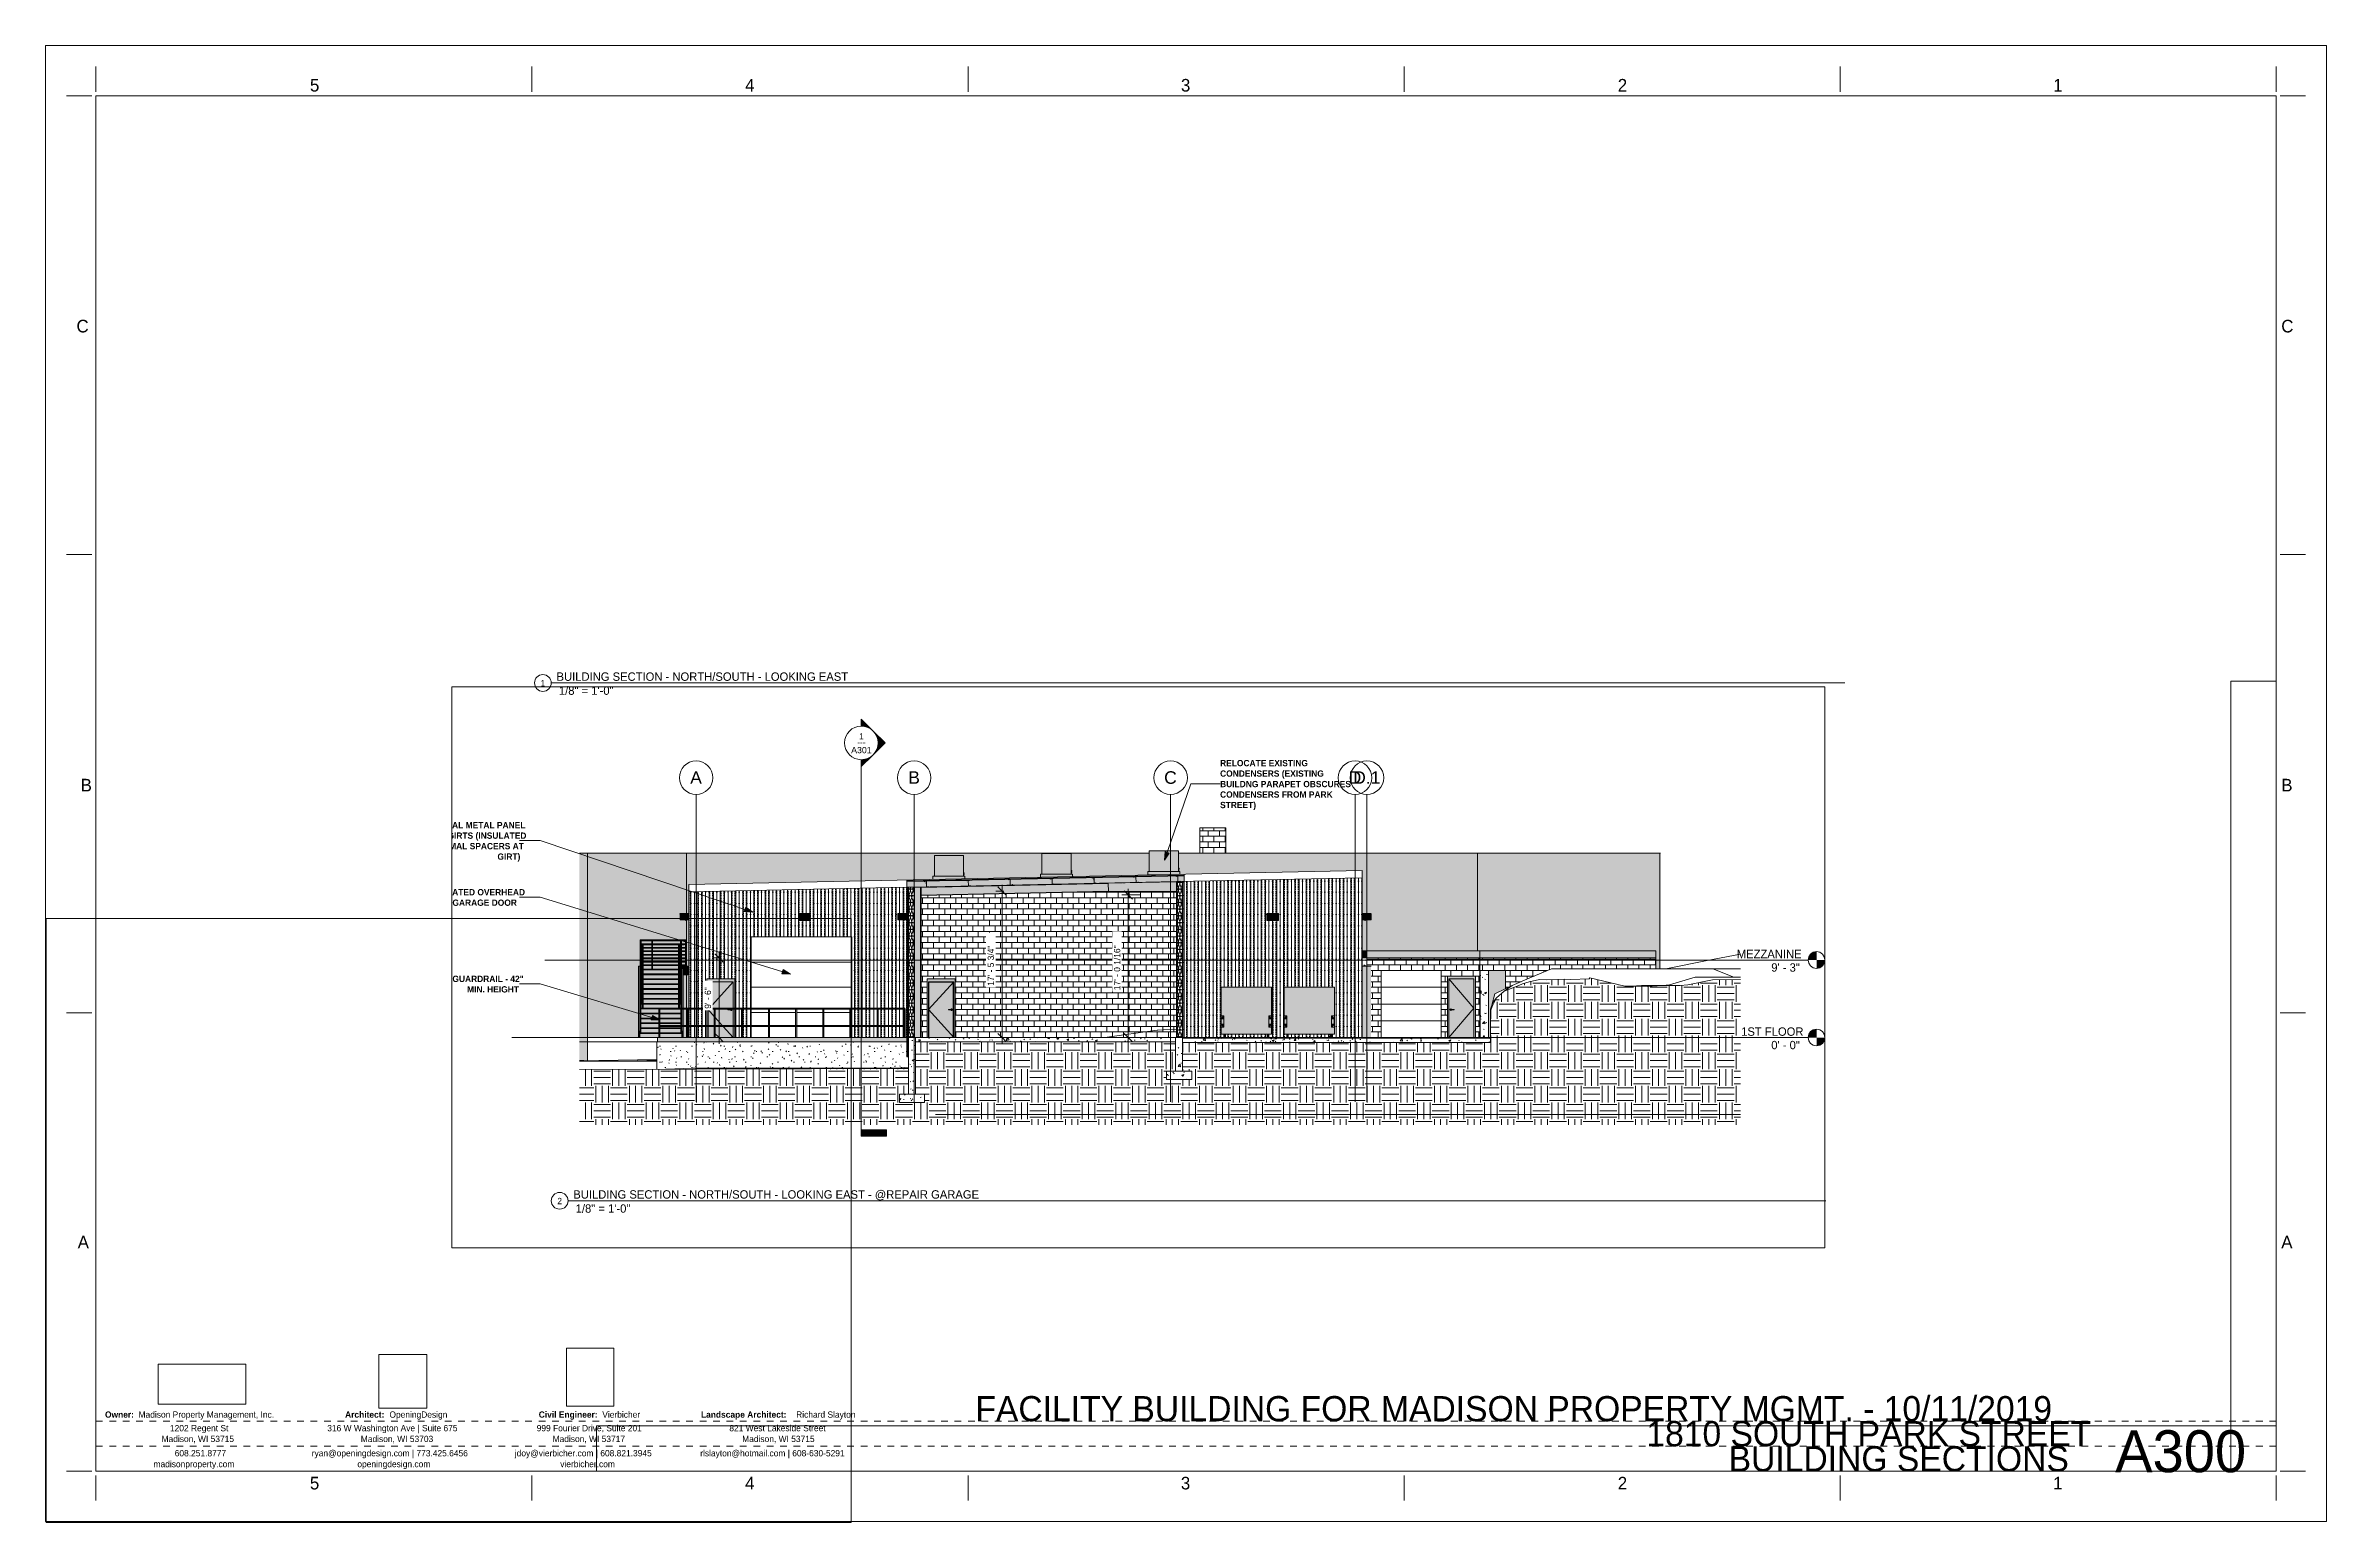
# Paper-space layout 'Layout1' of a CAD drawing. Header units: inches. Extents: x 0 to 34, y 0 to 22.
# The model-space entities are those that its viewports show. They can reach past a viewport. Long polylines and large blocks are cut down to what shows.
import ezdxf

# ---------------------------------------------------------------- set-up
doc = ezdxf.new("R2010")
doc.units = ezdxf.units.IN
doc.header["$MEASUREMENT"] = 0
for name, pattern in [('Aligning Line 1_8_', [0.25, 0.125, -0.125]), ('Dash 1_16_', [0.125, 0.0625, -0.0625]), ('Dot 1_32_', [0.03125, 0, -0.03125]), ('Grid Line 1_2_', [0.875, 0.5, -0.125, 0.125, -0.125])]:
    doc.linetypes.add(name, pattern=pattern)
for name, color, linetype, lineweight in [('A-ANNO-DIMS', 211, 'Continuous', 9), ('A-ANNO-DIMS-96', 211, 'Continuous', 9), ('A-DOOR', 31, 'Continuous', 13), ('A-DOOR-FRAM', 31, 'Continuous', 13), ('A-FLOR-HRAL', 11, 'Continuous', 9), ('A-FLOR-LEVL', 51, 'Continuous', 9), ('A-ROOF', 132, 'Continuous', 13), ('A-ROOF-PATT', 132, 'Continuous', 9), ('A-WALL', 113, 'Continuous', 13), ('A-WALL-PATT', 111, 'Continuous', 13), ('C-BLDG-PADS', 91, 'Continuous', 13), ('C-TOPO', 7, 'Continuous', 9), ('E-LITE-EQPM', 33, 'Continuous', 9), ('G-ANNO-SYMB', 111, 'Aligning Line 1_8_', 9), ('G-ANNO-TEXT', 231, 'Continuous', 9), ('G-ANNO-TTLB', 6, 'Continuous', 9), ('G-ANNO-TTLB-MEDM', 33, 'Continuous', 20), ('M-EQPM', 50, 'Continuous', 9), ('Q-SPCQ', 91, 'Continuous', 9), ('S-BEAM', 12, 'Continuous', 13), ('S-COLS', 52, 'Continuous', 13), ('S-FNDN', 32, 'Continuous', 13), ('S-GRID', 1, 'Continuous', 9), ('S-GRID-IDEN', 1, 'Continuous', 9), ('S-STRS', 31, 'Continuous', 9)]:
    doc.layers.add(name, color=color, linetype=linetype, lineweight=lineweight)
doc.layers.add('G-ANNO-NPLT', color=191, linetype='Continuous', plot=False)
doc.styles.add('Arial', font='arial.ttf', dxfattribs={"height": 18})
doc.styles.add('Arial_1', font='arial.ttf', dxfattribs={"height": 9})
doc.styles.add('Century Gothic', font='ufonts.com_century-gothic.ttf', dxfattribs={"height": 12})
doc.styles.add('Century Gothic_1', font='ufonts.com_century-gothic.ttf', dxfattribs={"height": 9})
doc.styles.add('Century Gothic_2', font='ufonts.com_century-gothic.ttf', dxfattribs={"height": 0.1875})
doc.styles.add('Century Gothic_3', font='ufonts.com_century-gothic.ttf', dxfattribs={"height": 0.09375})
doc.styles.add('Century Gothic_4', font='ufonts.com_century-gothic.ttf', dxfattribs={"height": 0.625})
doc.styles.add('Century Gothic_5', font='ufonts.com_century-gothic.ttf', dxfattribs={"height": 0.375})
doc.styles.add('Century Gothic_6', font='ufonts.com_century-gothic.ttf', dxfattribs={"height": 0.125})
doc.styles.add('Century Gothic_B', font='GOTHICB.TTF', dxfattribs={"height": 9})
doc.styles.add('Century Gothic_B_1', font='GOTHICB.TTF', dxfattribs={"height": 0.09375})
doc.dimstyles.new('OD__1_16__Tol__', dxfattribs={"dimscale": 12, "dimtxt": 9.397514, "dimasz": 1, "dimexe": 0.75, "dimexo": 0.5, "dimgap": 0.75, "dimtad": 1, "dimdec": 4, "dimrnd": 0.0625, "dimzin": 3, "dimdsep": 46, "dimlunit": 4, "dimtxsty": 'Century Gothic_1', "dimblk1": 'OBLIQUE', "dimblk2": 'OBLIQUE', "dimsah": 1, "dimcen": 0.09, "dimdle": 0.75, "dimazin": 0, "dimtfac": 1, "dimtdec": 4, "dimtix": 1, "dimtmove": 0, "dimatfit": 3, "dimfxl": 1, "dimtvp": 1, "dimtfill": 1, "dimfrac": 2, "dimtolj": 1, "dimtzin": 0, "dimarcsym": 2})
picture_1 = doc.add_image_def('image1.jpg', size_in_pixel=(244, 300))
picture_2 = doc.add_image_def('image2.jpg', size_in_pixel=(400, 182))
picture_3 = doc.add_image_def('image3.jpg', size_in_pixel=(547, 610))
picture_4 = doc.add_image_def('image4.jpg', size_in_pixel=(95, 1663))
picture_5 = doc.add_image_def('image5.jpg', size_in_pixel=(3536, 95))
pattern_1 = [(0, (-8929.3105, 126), (30.72, 7.68), [1.267, -21.773, 1.267, -21.773, -122.88]), (0, (-8929.3105, 126), (30.72, 7.68), [-46.08, 1.267, -44.813, 1.267, -21.773, -53.76]), (0, (-8929.3105, 126), (30.72, 7.68), [-115.2, 1.267, -14.093, 1.267, -37.133]), (120, (-8917.7905, 129.84), (-22.011075, 22.7643), [1.267, -21.773, 1.267, -21.773, -122.88]), (120, (-8917.7905, 129.84), (-22.011075, 22.7643), [-46.08, 1.267, -44.813, 1.267, -21.773, -53.76]), (120, (-8917.7905, 129.84), (-22.011075, 22.7643), [-115.2, 1.267, -14.093, 1.267, -37.133]), (240, (-8913.9505, 145.2), (-8.708925, -30.4443), [1.267, -21.773, 1.267, -21.773, -122.88]), (240, (-8913.9505, 145.2), (-8.708925, -30.4443), [-46.08, 1.267, -44.813, 1.267, -21.773, -53.76]), (240, (-8913.9505, 145.2), (-8.708925, -30.4443), [-115.2, 1.267, -14.093, 1.267, -37.133])]
pattern_2 = [(161.57, (-8928.8305, 126.48), (-3.8399538, -1.54e-05), [0, -27.322, 3.034, 0]), (18.43, (-8929.7905, 126.48), (-3.8399538, 1.54e-05), [0, -27.322, 3.034, 0]), (108.43, (-8928.8305, 126.48), (1.919622, -9.6005246), [9.106, -21.25]), (71.57, (-8929.7905, 126.48), (1.919622, 9.6005246), [9.106, -21.25])]
pattern_3 = [(90, (-9334.115, 0), (-16, 1e-15), [16, 0, 0, 0]), (90, (-9340.115, 0), (-16, 1e-15), [16, 0, 0, 0]), (90, (-9339.115, 0), (-16, 1e-15), [2.143, -13.857]), (90, (-9345.115, 0), (-16, 1e-15), [16, 0, 0, 0]), (90, (-9339.115, 3.214), (-16, 1e-15), [2.143, -13.857]), (90, (-9339.115, 6.429), (-16, 1e-15), [2.143, -13.857]), (90, (-9339.115, 9.643), (-16, 1e-15), [2.143, -13.857]), (90, (-9339.115, 12.857), (-16, 1e-15), [2.143, -13.857]), (90, (-9335.115, 0), (-16, 1e-15), [2.143, -13.857]), (90, (-9335.115, 3.214), (-16, 1e-15), [2.143, -13.857]), (90, (-9335.115, 6.429), (-16, 1e-15), [2.143, -13.857]), (90, (-9335.115, 9.643), (-16, 1e-15), [2.143, -13.857]), (90, (-9335.115, 12.857), (-16, 1e-15), [2.143, -13.857])]
pattern_4 = [(50, (-8929.31, 126), (27.5427, -2.4099), [2.88, -31.68]), (355, (-8929.31, 126), (-5.3278, 28.8843), [2.304, -25.344]), (100.451, (-8927.016, 125.8), (22.2153, 26.4739), [2.448, -26.924]), (46.184, (-8929.31, 133.68), (40.9819, -6.3564), [4.32, -47.52]), (96.636, (-8925.896, 133.15), (35.8907, 37.4062), [3.671, -40.386]), (351.184, (-8929.31, 133.68), (35.891, 37.4062), [3.456, -38.016]), (21, (-8925.47, 131.76), (22.921, -15.4607), [2.88, -31.68]), (326, (-8925.47, 131.76), (9.3435, 27.8457), [2.304, -25.344]), (71.451, (-8923.56, 130.472), (32.2648, 12.3844), [2.448, -26.924]), (37.5, (-8929.311, 126), (0.46686, 12.7827), [1.267, -23.77, 1.267, -24.461, -25.44]), (37.5, (-8929.311, 126), (0.46686, 12.7827), [-50.765, 1.267, -24.173]), (7.5, (-8929.31, 126), (10.1016, 15.1451), [1.267, -13.402, 1.267, -23.194, -9.696]), (7.5, (-8929.31, 126), (10.1016, 15.1451), [-39.13, 1.267, -8.429]), (327.5, (-8937.874, 126), (20.49916, -0.86578), [1.267, -8.333, 1.267, -28.685, -39.744]), (327.5, (-8937.874, 126), (20.49916, -0.86578), [-39.552, 1.267, -38.477]), (317.5, (-8941.714, 126), (22.3948, 3.8443), [1.267, -11.213, 1.267, -18.624, -28.224]), (317.5, (-8941.714, 126), (22.3948, 3.8443), [-32.371, 1.267, -26.957])]
pattern_5 = [(0, (-8929.31, 126), (24, 24), [24, -24]), (0, (-8929.31, 135), (24, 24), [24, -24]), (0, (-8929.31, 144), (24, 24), [24, -24]), (90, (-8926.31, 147), (-24, 24), [24, -24]), (90, (-8917.31, 147), (-24, 24), [24, -24]), (90, (-8908.31, 147), (-24, 24), [24, -24])]
pattern_6 = [(0, (-8929.3105, 126), (0, 4.798), []), (315, (-8929.3105, 126), (4.798427, 0), [6.786, -6.786]), (45, (-8929.3105, 126), (4.798427, 0), [6.786, -6.786])]

psp = doc.layouts.get("Layout1")

# ---------------------------------------------------------------- texts
at = {"layer": 'G-ANNO-TTLB', "attachment_point": 1}
for s, insert, char_height, width, style in [('BUILDING SECTION - NORTH/SOUTH - LOOKING EAST', (7.606, 12.67), 0.125, 5.23937, 'Century Gothic_6'), ('1', (7.368, 12.557), 0.0937, 0.08837, 'Century Gothic_3'), (' 1/8" = 1\'-0"', (7.595, 12.461), 0.125, 1.111, 'Century Gothic_6'), ('2', (7.618, 4.837), 0.0937, 0.08837, 'Century Gothic_3'), ('BUILDING SECTION - NORTH/SOUTH - LOOKING EAST - @REPAIR GARAGE', (7.856, 4.951), 0.125, 7.27831, 'Century Gothic_6'), (' 1/8" = 1\'-0"', (7.845, 4.741), 0.125, 1.111, 'Century Gothic_6'), ('FACILITY BUILDING FOR MADISON PROPERTY MGMT. - 10/11/2019', (13.85, 1.883), 0.375, 19.51194, 'Century Gothic_5'), ('1810 SOUTH PARK STREET', (23.852, 1.51), 0.375, 7.38878, 'Century Gothic_5'), ('A300', (30.841, 1.373), 0.625, 2.52816, 'Century Gothic_4'), ('BUILDING SECTIONS', (25.079, 1.136), 0.375, 5.90219, 'Century Gothic_5')]:
    psp.add_mtext(s, dxfattribs=dict(at, insert=insert, char_height=char_height, width=width, style=style))

msp = doc.modelspace()

# ---------------------------------------------------------------- texts
at = {"layer": 'A-FLOR-LEVL', "char_height": 12, "attachment_point": 1, "style": 'Century Gothic'}
for s, insert, width in [('MEZZANINE', (-8109.42498, 125.56299), 109.989), ('9\' - 3"', (-8060.08111, 106.28882), 50.904), ('1ST FLOOR', (-8103.18876, 14.56299), 102.414), ('0\' - 0"', (-8060.08111, -4.71118), 50.904)]:
    msp.add_mtext(s, dxfattribs=dict(at, insert=insert, width=width))
at = {"layer": 'G-ANNO-SYMB', "linetype": 'Continuous', "char_height": 9, "attachment_point": 1}
for s, insert, width, style in [('1', (-9365.64303, 435.56312), 8.484, 'Arial_1'), ('---', (-9368.29434, 427.05643), 15.453, 'Century Gothic_1'), ('A301', (-9376.88713, 415.92688), 35.754, 'Arial_1')]:
    msp.add_mtext(s, dxfattribs=dict(at, insert=insert, width=width, style=style))
at = {"layer": 'G-ANNO-TEXT', "char_height": 9, "attachment_point": 1, "style": 'Century Gothic_B'}
for s, insert, width in [('RELOCATE EXISTING', (-8848.88901, 397.29841), 145.743), ('CONDENSERS (EXISTING', (-8848.88901, 382.29841), 177.255), ('BUILDNG PARAPET OBSCURES', (-8848.88901, 367.29841), 216.039), ('CONDENSERS FROM PARK', (-8848.88901, 352.29841), 191.799), ('STREET)', (-8848.88901, 337.29841), 52.116), ('NEW VERTICAL METAL PANEL', (-10023.54385, 308.47346), 208.767), ('OVER METAL GIRTS (INSULATED', (-10036.79385, 293.47346), 224.826), ('CAVITY - THERMAL SPACERS AT', (-10039.79385, 278.47346), 228.462), ('GIRT)', (-9883.04385, 263.47346), 38.481), ('METAL INSULATED OVERHEAD', (-10028.75763, 212.53847), 215.13), ('GARAGE DOOR', (-9947.50763, 197.53847), 116.655), ('GALV. STEEL GUARDRAIL - 42"', (-10029.77811, 88.51367), 216.342), ('MIN. HEIGHT', (-9926.52811, 73.51367), 91.203)]:
    msp.add_mtext(s, dxfattribs=dict(at, insert=insert, width=width))
at = {"layer": 'S-GRID-IDEN', "char_height": 18, "attachment_point": 1, "style": 'Arial'}
for s, insert, width in [('C', (-8929.00436, 381.12374), 22.119), ('A', (-9607.24845, 381.12374), 20.301), ('B', (-9295.24845, 381.12374), 20.301), ('D', (-8665.00436, 381.12374), 22.119), ('D.1', (-8658.49255, 381.12374), 47.571)]:
    msp.add_mtext(s, dxfattribs=dict(at, insert=insert, width=width))

# ---------------------------------------------------------------- blocks, each defined once
blk = doc.blocks.new('OD Title Block - 22x34 - Presentation - one-539370-BUILDING SECTIONS')
at = {"layer": 'G-ANNO-TTLB'}
for p, q in [((-0.01, 0.014), (-0.01, 22.014)), ((-0.01, 22.014), (33.99, 22.014)), ((-0.01, 22.014), (33.99, 22.014)), ((33.99, 0.014), (33.99, 22.014)), ((-0.01, 0.014), (33.99, 0.014))]:
    blk.add_line(p, q, dxfattribs=at)
at = {"layer": 'G-ANNO-TTLB', "linetype": 'Dot 1_32_', "lineweight": 13}
for p, q in [((0.74, 1.51), (33.24, 1.51)), ((0.74, 1.137), (33.24, 1.137))]:
    blk.add_line(p, q, dxfattribs=at)
at = {"layer": 'G-ANNO-TTLB-MEDM'}
for p, q in [((0.74, 21.326), (0.74, 21.701)), ((7.24, 21.326), (7.24, 21.701)), ((13.74, 21.326), (13.74, 21.701)), ((20.24, 21.326), (20.24, 21.701)), ((26.74, 21.326), (26.74, 21.701)), ((33.24, 21.326), (33.24, 21.701)), ((0.677, 21.264), (0.302, 21.264)), ((0.74, 21.264), (0.74, 0.764)), ((0.74, 21.264), (33.24, 21.264)), ((33.24, 21.264), (33.24, 0.764)), ((33.302, 21.264), (33.677, 21.264)), ((0.677, 14.43), (0.302, 14.43)), ((33.302, 14.43), (33.677, 14.43)), ((0.677, 7.597), (0.302, 7.597)), ((33.302, 7.597), (33.677, 7.597)), ((0.677, 0.764), (0.302, 0.764)), ((0.74, 0.764), (33.24, 0.764)), ((0.74, 0.701), (0.74, 0.326)), ((7.24, 0.701), (7.24, 0.326)), ((13.74, 0.701), (13.74, 0.326)), ((20.24, 0.701), (20.24, 0.326)), ((26.74, 0.701), (26.74, 0.326)), ((33.24, 0.701), (33.24, 0.326)), ((33.302, 0.764), (33.677, 0.764))]:
    blk.add_line(p, q, dxfattribs=at)
at = {"layer": 'G-ANNO-TTLB', "attachment_point": 1}
for s, insert, char_height, width, style in [('5', (3.93, 21.517), 0.188, 0.17675, 'Century Gothic_2'), ('4', (10.418, 21.517), 0.188, 0.17675, 'Century Gothic_2'), ('3', (16.914, 21.517), 0.188, 0.17675, 'Century Gothic_2'), ('2', (23.426, 21.517), 0.188, 0.17675, 'Century Gothic_2'), ('1', (29.918, 21.517), 0.188, 0.17675, 'Century Gothic_2'), ('C', (0.45, 17.926), 0.188, 0.25881, 'Century Gothic_2'), ('C', (33.317, 17.926), 0.188, 0.25881, 'Century Gothic_2'), ('B', (0.512, 11.084), 0.188, 0.18306, 'Century Gothic_2'), ('B', (33.317, 11.084), 0.188, 0.18306, 'Century Gothic_2'), ('A', (0.468, 4.273), 0.188, 0.23672, 'Century Gothic_2'), ('A', (33.317, 4.273), 0.188, 0.23672, 'Century Gothic_2'), ('Owner: ', (0.875, 1.654), 0.0937, 0.606, 'Century Gothic_B_1'), ('Madison Property Management, Inc.', (1.375, 1.654), 0.09375, 2.88481, 'Century Gothic_3'), ('1202 Regent St', (1.843, 1.452), 0.09375, 1.14572, 'Century Gothic_3'), ('316 W Washington Ave | Suite 675', (4.188, 1.452), 0.09375, 2.65756, 'Century Gothic_3'), ('Architect: ', (4.454, 1.654), 0.09375, 0.80169, 'Century Gothic_B_1'), ('OpeningDesign', (5.115, 1.654), 0.09375, 1.212, 'Century Gothic_3'), ('999 Fourier Drive, Suite 201', (7.31, 1.452), 0.09375, 2.02316, 'Century Gothic_3'), ('Civil Engineer: ', (7.341, 1.654), 0.09375, 1.14888, 'Century Gothic_B_1'), ('Vierbicher', (8.288, 1.654), 0.0937, 0.79538, 'Century Gothic_3'), ('Landscape Architect: ', (9.759, 1.654), 0.09375, 1.72016, 'Century Gothic_B_1'), ('821 West Lakeside Street', (10.182, 1.452), 0.09375, 1.90637, 'Century Gothic_3'), ('Richard Slayton', (11.178, 1.654), 0.09375, 1.21516, 'Century Gothic_3'), ('Madison, WI 53715', (1.718, 1.291), 0.09375, 1.44556, 'Century Gothic_3'), ('608.251.8777', (1.914, 1.078), 0.09375, 0.97212, 'Century Gothic_3'), ('ryan@openingdesign.com | 773.425.6456', (3.957, 1.078), 0.09375, 3.21937, 'Century Gothic_3'), ('Madison, WI 53703', (4.688, 1.291), 0.09375, 1.44556, 'Century Gothic_3'), ('jdoy@vierbicher.com | 608.821.3945', (6.984, 1.078), 0.09375, 2.80906, 'Century Gothic_3'), ('Madison, WI 53717', (7.547, 1.291), 0.09375, 1.44556, 'Century Gothic_3'), ('rlslayton@hotmail.com | 608-630-5291', (9.748, 1.078), 0.09375, 2.96056, 'Century Gothic_3'), ('Madison, WI 53715', (10.373, 1.291), 0.09375, 1.44556, 'Century Gothic_3'), ('madisonproperty.com', (1.598, 0.916), 0.09375, 1.73909, 'Century Gothic_3'), ('openingdesign.com', (4.637, 0.916), 0.09375, 1.57181, 'Century Gothic_3'), ('vierbicher.com', (7.661, 0.916), 0.09375, 1.17097, 'Century Gothic_3'), ('3', (16.913, 0.679), 0.188, 0.17675, 'Century Gothic_2'), ('2', (23.426, 0.679), 0.188, 0.17675, 'Century Gothic_2'), ('5', (3.929, 0.679), 0.188, 0.17675, 'Century Gothic_2'), ('4', (10.417, 0.679), 0.188, 0.17675, 'Century Gothic_2'), ('1', (29.917, 0.679), 0.188, 0.17675, 'Century Gothic_2')]:
    blk.add_mtext(s, dxfattribs=dict(at, insert=insert, char_height=char_height, width=width, style=style))
at = {"layer": 'G-ANNO-TTLB'}
image = blk.add_image(picture_4, insert=(32.567, 0.764), size_in_units=(0.673, 11.775), dxfattribs=at)
image.dxf.flags = 7
image = blk.add_image(picture_3, insert=(4.955, 1.701), size_in_units=(0.719, 0.802), dxfattribs=at)
image.dxf.flags = 7
image = blk.add_image(picture_1, insert=(7.756, 1.732), size_in_units=(0.703, 0.865), dxfattribs=at)
image.dxf.flags = 7
image = blk.add_image(picture_2, insert=(1.667, 1.762), size_in_units=(1.305, 0.594), dxfattribs=at)
image.dxf.flags = 7
image = blk.add_image(picture_5, insert=(8.203, 0.764), size_in_units=(25.037, 0.673), dxfattribs=at)
image.dxf.flags = 7
blk = doc.blocks.new('Viewport - All On-568496-BUILDING SECTIONS')
at = {"layer": 'G-ANNO-TTLB'}
for start, end in [(360, 180), (180, 360)]:
    blk.add_arc((-0.125, 0), 0.125, start, end, dxfattribs=at)
blk = doc.blocks.new('Conc Beam - Conc Beam-1196117-BUILDING SECTION - NORTH_SOUTH - LOOKING EAST - _REPAIR GARAGE')
at = {"layer": 'S-BEAM', "lineweight": 9}
h = blk.add_hatch(dxfattribs=at)
h.set_pattern_fill('FP_14', color=9, style=0, pattern_type=2)
h.set_pattern_definition([(50, (-11090.966, 126), (27.5427, -2.41), [2.88, -31.68]), (355, (-11090.966, 126), (-5.3278, 28.8843), [2.304, -25.344]), (100.451, (-11088.67, 125.8), (22.2153, 26.474), [2.448, -26.924]), (46.184, (-11090.966, 133.68), (40.982, -6.3564), [4.32, -47.52]), (96.636, (-11087.55, 133.15), (35.891, 37.406), [3.671, -40.386]), (351.184, (-11090.966, 133.68), (35.891, 37.406), [3.456, -38.016]), (21, (-11087.126, 131.76), (22.921, -15.4607), [2.88, -31.68]), (326, (-11087.126, 131.76), (9.3435, 27.8457), [2.304, -25.344]), (71.451, (-11085.216, 130.472), (32.2648, 12.3844), [2.448, -26.924]), (37.5, (-11090.966, 126), (0.46686, 12.7827), [1.267, -23.77, 1.267, -24.461, -25.44]), (37.5, (-11090.966, 126), (0.46686, 12.7827), [-50.765, 1.267, -24.173]), (7.5, (-11090.966, 126), (10.1016, 15.1451), [1.267, -13.402, 1.267, -23.194, -9.696]), (7.5, (-11090.966, 126), (10.1016, 15.1451), [-39.13, 1.267, -8.429]), (327.5, (-11099.529, 126), (20.49916, -0.86578), [1.267, -8.333, 1.267, -28.685, -39.744]), (327.5, (-11099.529, 126), (20.49916, -0.86578), [-39.552, 1.267, -38.477]), (317.5, (-11103.369, 126), (22.3948, 3.8443), [1.267, -11.213, 1.267, -18.624, -28.224]), (317.5, (-11103.369, 126), (22.3948, 3.8443), [-32.371, 1.267, -26.957])])
h.paths.add_polyline_path([(-10802.199, 102), (-10800.395, 102), (-10800.395, 114), (-10807.145, 114), (-10807.145, 102), (-10803.88, 102)], flags=0)
blk = doc.blocks.new('Walls 1 - Walls 1-1277454-BUILDING SECTION - NORTH_SOUTH - LOOKING EAST - _REPAIR GARAGE')
at = {"layer": 'A-ROOF', "lineweight": 9}
for points in [[(-11921.311, -32.967), (-11915.819, -32.895), (-11915.819, 264), (-11927.327, 264), (-11927.327, -32.923)], [(-10642.372, 124), (-10642.372, 264), (-10642.994, 264), (-10642.994, 124)], [(-10386.77, 98.401), (-10381.41, 98.401), (-10381.41, 264), (-10642.372, 264), (-10642.372, 124), (-10386.77, 124), (-10386.77, 100.613)], [(-10380.367, 98.401), (-10380.083, 98.401), (-10380.083, 264), (-10381.41, 264), (-10381.41, 98.401), (-10380.593, 98.401)]]:
    blk.add_hatch(color=254, dxfattribs=at).paths.add_polyline_path(points, flags=0)
h = blk.add_hatch(color=254, dxfattribs=at)
h.paths.add_polyline_path([(-11774.145, 0), (-11774.145, 16), (-11778.919, 16), (-11778.919, 0)], flags=0)
h.paths.add_polyline_path([(-11842.919, 0), (-11842.919, 102), (-11840.919, 102), (-11840.919, 98), (-11840.669, 98), (-11840.643, 139.444), (-11840.568, 139.625), (-11840.449, 139.78), (-11840.294, 139.9), (-11840.113, 139.974), (-11839.725, 140), (-11782.568, 140.003), (-11782.449, 140.077), (-11782.294, 140.102), (-11782.069, 140.059), (-11781.913, 140), (-11774.951, 139.974), (-11774.77, 139.9), (-11774.615, 139.78), (-11774.496, 139.625), (-11774.412, 139.378), (-11774.395, 139.25), (-11774.421, 139.056), (-11774.496, 138.875), (-11774.713, 138.645), (-11774.896, 138.549), (-11774.951, 138.526), (-11774.895, 138.5), (-11774.645, 138.5), (-11774.645, 102), (-11774.145, 102), (-11774.145, 168.337), (-11774.785, 168.337), (-11774.74, 168.287), (-11774.869, 168.171), (-11774.579, 167.849), (-11774.941, 167.524), (-11775.764, 168.438), (-11783.395, 168.438), (-11783.353, 176.847), (-11783.358, 176.872), (-11783.687, 177.238), (-11783.326, 177.563), (-11783.036, 177.242), (-11782.91, 177.36), (-11783.001, 177.462), (-11774.145, 177.462), (-11774.145, 264), (-11915.819, 264), (-11915.819, 0), (-11849.439, 0)], flags=0)
h.paths.add_polyline_path([(-11778.919, 17.5), (-11774.145, 17.5), (-11774.145, 40.5), (-11778.919, 40.5), (-11778.919, 19.558)], flags=0)
h.paths.add_polyline_path([(-11778.919, 42), (-11774.145, 42), (-11774.145, 90), (-11778.919, 90), (-11778.919, 44.227)], flags=0)
h.paths.add_polyline_path([(-11822.645, 98), (-11785.669, 98), (-11785.669, 103), (-11822.645, 103), (-11822.645, 100.613)], flags=0)
h.paths.add_polyline_path([(-11837.669, 98), (-11837.669, 103), (-11839.169, 103), (-11839.169, 98)], flags=0)
h.paths.add_polyline_path([(-11836.169, 98), (-11823.645, 98), (-11823.645, 103), (-11836.169, 103), (-11836.169, 100.613)], flags=0)
h.paths.add_polyline_path([(-11784.169, 98), (-11782.669, 98), (-11782.669, 103), (-11784.169, 103), (-11784.169, 98.851)], flags=0)
h.paths.add_polyline_path([(-11781.169, 98), (-11780.919, 98), (-11780.919, 102), (-11775.645, 102), (-11775.645, 103), (-11781.169, 103), (-11781.169, 100.613)], flags=0)
h.paths.add_polyline_path([(-11784.169, 104), (-11782.669, 104), (-11782.669, 108), (-11784.169, 108), (-11784.169, 104.137)], flags=0)
h.paths.add_polyline_path([(-11810.494, 104), (-11785.669, 104), (-11785.669, 108), (-11822.645, 108), (-11822.645, 104)], flags=0)
h.paths.add_polyline_path([(-11836.169, 104), (-11823.645, 104), (-11823.645, 108), (-11836.169, 108), (-11836.169, 107.661)], flags=0)
h.paths.add_polyline_path([(-11781.169, 104), (-11775.645, 104), (-11775.645, 108), (-11781.169, 108), (-11781.169, 104.137)], flags=0)
h.paths.add_polyline_path([(-11839.169, 104), (-11837.669, 104), (-11837.669, 108), (-11839.169, 108), (-11839.169, 104.137)], flags=0)
h.paths.add_polyline_path([(-11837.669, 109), (-11837.669, 113), (-11839.169, 113), (-11839.169, 109)], flags=0)
h.paths.add_polyline_path([(-11797.513, 109), (-11785.669, 109), (-11785.669, 113), (-11822.645, 113), (-11822.645, 109), (-11804.004, 109)], flags=0)
h.paths.add_polyline_path([(-11782.669, 109), (-11782.669, 113), (-11784.169, 113), (-11784.169, 109), (-11782.909, 109)], flags=0)
h.paths.add_polyline_path([(-11781.169, 109), (-11775.645, 109), (-11775.645, 113), (-11781.169, 113), (-11781.169, 111.185)], flags=0)
h.paths.add_polyline_path([(-11836.169, 109), (-11823.645, 109), (-11823.645, 113), (-11836.169, 113), (-11836.169, 111.185)], flags=0)
h.paths.add_polyline_path([(-11782.669, 114), (-11782.669, 118), (-11784.169, 118), (-11784.169, 114)], flags=0)
h.paths.add_polyline_path([(-11837.669, 114), (-11837.669, 118), (-11839.169, 118), (-11839.169, 114)], flags=0)
h.paths.add_polyline_path([(-11781.169, 114), (-11775.645, 114), (-11775.645, 118), (-11781.169, 118), (-11781.169, 114.709)], flags=0)
h.paths.add_polyline_path([(-11816.985, 114), (-11785.669, 114), (-11785.669, 118), (-11822.645, 118), (-11822.645, 114)], flags=0)
h.paths.add_polyline_path([(-11823.645, 114), (-11823.645, 118), (-11836.169, 118), (-11836.169, 114), (-11829.967, 114)], flags=0)
h.paths.add_polyline_path([(-11787.545, 119), (-11785.669, 119), (-11785.669, 123), (-11822.645, 123), (-11822.645, 119), (-11791.626, 119)], flags=0)
h.paths.add_polyline_path([(-11778.041, 119), (-11775.645, 119), (-11775.645, 123), (-11781.169, 123), (-11781.169, 119), (-11778.341, 119)], flags=0)
h.paths.add_polyline_path([(-11837.669, 119), (-11837.669, 123), (-11839.169, 123), (-11839.169, 119)], flags=0)
h.paths.add_polyline_path([(-11784.169, 119), (-11782.669, 119), (-11782.669, 123), (-11784.169, 123), (-11784.169, 121.757)], flags=0)
h.paths.add_polyline_path([(-11836.169, 119), (-11823.645, 119), (-11823.645, 123), (-11836.169, 123), (-11836.169, 121.757)], flags=0)
h.paths.add_polyline_path([(-11810.494, 124), (-11785.669, 124), (-11785.669, 128), (-11822.645, 128), (-11822.645, 124), (-11816.985, 124)], flags=0)
h.paths.add_polyline_path([(-11775.645, 124), (-11775.645, 128), (-11781.169, 128), (-11781.169, 124), (-11778.041, 124)], flags=0)
h.paths.add_polyline_path([(-11839.169, 124), (-11837.669, 124), (-11837.669, 128), (-11839.169, 128), (-11839.169, 125.281)], flags=0)
h.paths.add_polyline_path([(-11829.967, 124), (-11823.645, 124), (-11823.645, 128), (-11836.169, 128), (-11836.169, 124)], flags=0)
h.paths.add_polyline_path([(-11784.169, 124), (-11782.669, 124), (-11782.669, 128), (-11784.169, 128), (-11784.169, 125.281)], flags=0)
h.paths.add_polyline_path([(-11816.985, 129), (-11785.669, 129), (-11785.669, 132.5), (-11822.645, 132.5), (-11822.645, 129)], flags=0)
h.paths.add_polyline_path([(-11836.169, 129), (-11823.645, 129), (-11823.645, 132.5), (-11836.169, 132.5), (-11836.169, 132.33)], flags=0)
h.paths.add_polyline_path([(-11781.169, 129), (-11775.645, 129), (-11775.645, 133), (-11777.444, 133), (-11777.496, 132.875), (-11777.615, 132.72), (-11777.77, 132.6), (-11778.041, 132.514), (-11778.34, 132.5), (-11781.169, 132.5), (-11781.169, 132.33)], flags=0)
h.paths.add_polyline_path([(-11782.669, 129), (-11782.669, 132.5), (-11784.169, 132.5), (-11784.169, 129)], flags=0)
h.paths.add_polyline_path([(-11838.228, 129), (-11837.669, 129), (-11837.702, 133), (-11839.169, 133), (-11839.169, 129)], flags=0)
h.paths.add_polyline_path([(-11836.725, 134), (-11823.645, 134), (-11823.645, 138.5), (-11839.169, 138.5), (-11839.169, 134), (-11836.919, 134)], flags=0)
h.paths.add_polyline_path([(-11778.041, 134), (-11775.645, 134), (-11775.645, 138.5), (-11781.169, 138.463), (-11781.169, 134), (-11778.145, 134)], flags=0)
h.paths.add_polyline_path([(-11787.777, 134), (-11782.669, 134), (-11782.669, 138.5), (-11822.645, 138.5), (-11822.645, 134), (-11791.022, 134)], flags=0)
at = {"layer": 'A-ROOF', "color": 8, "lineweight": 9}
for p, q in [((-11927.327, 264), (-11915.819, 264)), ((-11915.819, 264), (-11774.145, 264)), ((-11915.819, 264), (-11915.819, -32.895)), ((-11774.145, 177.462), (-11774.145, 264)), ((-10643.008, 264), (-10642.372, 264)), ((-10642.372, 264), (-10381.41, 264)), ((-10642.372, 124), (-10642.372, 264)), ((-10381.41, 264), (-10380.083, 264)), ((-10381.41, 98.401), (-10381.41, 264)), ((-11774.145, 102), (-11774.145, 168.337)), ((-11774.145, 41.997), (-11774.145, 90)), ((-11774.145, 17.497), (-11774.145, 40.503)), ((-11774.145, 0), (-11774.145, 16.003))]:
    blk.add_line(p, q, dxfattribs=at)
blk = doc.blocks.new('Door-Sectional_DesignersChoice_Amarr - 16_x8_-1344022-BUILDING SECTION - NORTH_SOUTH - LOOKING EAST - _REPAIR GARAGE')
at = {"layer": 'A-DOOR', "color": 8, "lineweight": 9}
for p, q in [((-11537.52, 143.937), (-11681.52, 143.937)), ((-11681.52, 108), (-11537.52, 108)), ((-11537.52, 107.937), (-11681.52, 107.937)), ((-11681.52, 72), (-11537.52, 72)), ((-11537.52, 71.937), (-11681.52, 71.937)), ((-11681.52, 36), (-11656.809, 36)), ((-11656.809, 35.938), (-11681.52, 35.938)), ((-11655.312, 36), (-11617.976, 36)), ((-11617.976, 35.938), (-11655.312, 35.938)), ((-11616.479, 36), (-11579.143, 36)), ((-11579.143, 35.938), (-11616.479, 35.938)), ((-11577.645, 36), (-11540.309, 36)), ((-11540.309, 35.938), (-11577.645, 35.938)), ((-11538.812, 36), (-11537.52, 36)), ((-11537.52, 35.938), (-11538.812, 35.938))]:
    blk.add_line(p, q, dxfattribs=at)
blk = doc.blocks.new('Z-Girder - Z-Girder-1581831-BUILDING SECTION - NORTH_SOUTH - LOOKING EAST - _REPAIR GARAGE')
at = {"layer": 'S-BEAM', "lineweight": 9}
for p, q in [((-11433.421, 223.663), (-11433.891, 223.078)), ((-11433.806, 223.01), (-11433.368, 223.554)), ((-11431.054, 223.712), (-11433.421, 223.663)), ((-11433.368, 223.554), (-11431.049, 223.603)), ((-11430.972, 223.526), (-11430.813, 215.884)), ((-11430.704, 215.905), (-11430.863, 223.529)), ((-11433.891, 223.078), (-11433.806, 223.01)), ((-11427.871, 216.422), (-11428.309, 215.877)), ((-11428.256, 215.769), (-11427.786, 216.353)), ((-11427.786, 216.353), (-11427.871, 216.422)), ((-11428.309, 215.877), (-11430.629, 215.829)), ((-11430.642, 215.719), (-11428.256, 215.769))]:
    blk.add_line(p, q, dxfattribs=at)
for centre, radius, start, end in [((-11431.051, 223.525), 0.188, 1.1935, 91.1935), ((-11431.051, 223.525), 0.0782, 1.1935, 89.0708), ((-11430.626, 215.907), 0.188, 186.796, 265.2577), ((-11430.626, 215.907), 0.0782, 181.1935, 268.1511)]:
    blk.add_arc(centre, radius, start, end, dxfattribs=at)
blk = doc.blocks.new('Railing - Lapeyre - 1 1_2_ Post-1355937-BUILDING SECTION - NORTH_SOUTH - LOOKING EAST - _REPAIR GARAGE')
at = {"layer": 'A-FLOR-HRAL'}
h = blk.add_hatch(color=253, dxfattribs=at)
h.paths.add_polyline_path([(-11501.479, 0), (-11500.729, 0), (-11500.75, 16.729), (-11501.479, 16)], flags=0)
h.paths.add_polyline_path([(-11500.729, 16.75), (-11500.75, 41.229), (-11501.479, 40.5), (-11501.453, 17.474), (-11500.75, 16.771)], flags=0)
h = blk.add_hatch(color=253, dxfattribs=at)
h.paths.add_polyline_path([(-11499.979, 0), (-11500.012, 16.034), (-11500.729, 16.729), (-11500.729, 0), (-11499.984, 0)], flags=0)
h.paths.add_polyline_path([(-11500.729, 16.75), (-11499.979, 17.5), (-11500.004, 40.526), (-11500.729, 41.229), (-11500.729, 16.771)], flags=0)
at = {"layer": 'A-FLOR-HRAL', "color": 8}
for p, q in [((-11501.479, 41.25), (-11501.479, 0)), ((-11499.979, 0), (-11499.979, 41.25))]:
    blk.add_line(p, q, dxfattribs=at)
blk = doc.blocks.new('Railing - Lapeyre - 1 1_2_ Post-V4-BUILDING SECTION - NORTH_SOUTH - LOOKING EAST - _REPAIR GARAGE')
at = {"layer": 'A-FLOR-HRAL'}
h = blk.add_hatch(color=253, dxfattribs=at)
h.paths.add_polyline_path([(-11813.895, 0), (-11812.395, 0), (-11812.421, 16), (-11813.359, 16.034), (-11813.6, 16.161), (-11813.74, 16.303), (-11813.834, 16.468), (-11813.883, 16.657), (-11813.895, 16.556), (-11813.895, 1.937)], flags=0)
h.paths.add_polyline_path([(-11813.895, 16.75), (-11813.834, 17.03), (-11813.739, 17.198), (-11813.603, 17.336), (-11813.436, 17.434), (-11813.249, 17.486), (-11812.867, 17.5), (-11812.395, 17.5), (-11812.421, 40.5), (-11813.34, 40.526), (-11813.653, 40.702), (-11813.74, 40.803), (-11813.847, 41), (-11813.87, 41.056), (-11813.895, 41), (-11813.895, 16.882)], flags=0)
at = {"layer": 'A-FLOR-HRAL', "color": 8}
for p, q in [((-11813.895, 41.25), (-11813.895, 0)), ((-11812.395, 17.5), (-11812.395, 40.5)), ((-11812.395, 0), (-11812.395, 16))]:
    blk.add_line(p, q, dxfattribs=at)
blk = doc.blocks.new('Railing - Lapeyre - 1 1_2_ Post-V5-BUILDING SECTION - NORTH_SOUTH - LOOKING EAST - _REPAIR GARAGE')
at = {"layer": 'A-FLOR-HRAL'}
h = blk.add_hatch(color=253, dxfattribs=at)
h.paths.add_polyline_path([(-11462.645, 0), (-11461.895, 0), (-11461.895, 16.75), (-11462.645, 16)], flags=0)
h.paths.add_polyline_path([(-11461.895, 16.75), (-11461.895, 41.25), (-11462.645, 40.5), (-11462.62, 17.474), (-11461.997, 16.852)], flags=0)
blk.add_hatch(color=253, dxfattribs=at).paths.add_polyline_path([(-11461.15, 0), (-11461.145, 0), (-11461.171, 41.25), (-11461.895, 41.25), (-11461.895, 0), (-11461.171, 0)], flags=0)
at = {"layer": 'A-FLOR-HRAL', "color": 8}
for p, q in [((-11462.645, 41.25), (-11462.645, 0)), ((-11461.895, 41.25), (-11461.145, 41.25)), ((-11461.145, 0), (-11461.145, 41.25))]:
    blk.add_line(p, q, dxfattribs=at)
blk = doc.blocks.new('Railing - Railing-1339868-BUILDING SECTION - NORTH_SOUTH - LOOKING EAST - _REPAIR GARAGE')
at = {"layer": 'A-FLOR-HRAL'}
blk.add_hatch(color=253, dxfattribs=at).paths.add_polyline_path([(-11461.895, 41.25), (-11461.895, 42), (-11813.34, 41.974), (-11813.52, 41.9), (-11813.74, 41.697), (-11813.795, 41.625), (-11813.87, 41.444), (-11813.895, 41.25), (-11466.488, 41.25)], flags=0)
h = blk.add_hatch(color=253, dxfattribs=at)
h.paths.add_polyline_path([(-11500.729, 41.25), (-11499.979, 40.5), (-11462.62, 40.526), (-11461.895, 41.25), (-11500.535, 41.25)], flags=0)
h.paths.add_polyline_path([(-11539.562, 41.25), (-11538.812, 40.5), (-11501.453, 40.526), (-11500.729, 41.25), (-11539.368, 41.25)], flags=0)
h.paths.add_polyline_path([(-11578.395, 41.25), (-11577.645, 40.5), (-11540.287, 40.526), (-11539.562, 41.25), (-11578.201, 41.25)], flags=0)
h.paths.add_polyline_path([(-11617.229, 41.25), (-11616.479, 40.5), (-11579.12, 40.526), (-11578.395, 41.25), (-11617.035, 41.25)], flags=0)
h.paths.add_polyline_path([(-11656.062, 41.25), (-11655.312, 40.5), (-11617.953, 40.526), (-11617.229, 41.25), (-11655.868, 41.25)], flags=0)
h.paths.add_polyline_path([(-11692.941, 40.5), (-11656.787, 40.526), (-11656.062, 41.25), (-11694.895, 41.25), (-11694.145, 40.5), (-11693.662, 40.5)], flags=0)
h.paths.add_polyline_path([(-11733.729, 41.25), (-11732.979, 40.5), (-11695.62, 40.526), (-11694.895, 41.25), (-11733.535, 41.25)], flags=0)
h.paths.add_polyline_path([(-11772.562, 41.25), (-11771.812, 40.5), (-11734.436, 40.542), (-11733.729, 41.25), (-11772.368, 41.25)], flags=0)
h.paths.add_polyline_path([(-11813.143, 40.5), (-11773.278, 40.534), (-11772.562, 41.25), (-11813.895, 41.25), (-11813.847, 41), (-11813.74, 40.803), (-11813.653, 40.702), (-11813.52, 40.6), (-11813.337, 40.525), (-11813.145, 40.5)], flags=0)
h = blk.add_hatch(color=253, dxfattribs=at)
h.paths.add_polyline_path([(-11461.895, 16.75), (-11462.7, 17.5), (-11500.004, 17.474), (-11500.729, 16.75), (-11472.979, 16.75)], flags=0)
h.paths.add_polyline_path([(-11539.562, 16.75), (-11500.75, 16.771), (-11501.479, 17.5), (-11538.838, 17.474), (-11539.519, 16.793)], flags=0)
h.paths.add_polyline_path([(-11578.395, 16.75), (-11539.605, 16.793), (-11540.312, 17.5), (-11577.671, 17.474), (-11578.331, 16.814)], flags=0)
h.paths.add_polyline_path([(-11617.229, 16.75), (-11578.395, 16.75), (-11579.145, 17.5), (-11616.504, 17.474), (-11617.143, 16.836)], flags=0)
h.paths.add_polyline_path([(-11628.755, 16.75), (-11617.229, 16.75), (-11617.979, 17.5), (-11655.338, 17.474), (-11656.062, 16.75), (-11641.737, 16.75)], flags=0)
h.paths.add_polyline_path([(-11694.895, 16.75), (-11656.062, 16.75), (-11656.812, 17.5), (-11694.171, 17.474), (-11694.767, 16.878)], flags=0)
h.paths.add_polyline_path([(-11733.729, 16.75), (-11694.895, 16.75), (-11695.645, 17.5), (-11733.021, 17.457), (-11733.579, 16.9)], flags=0)
h.paths.add_polyline_path([(-11772.562, 16.75), (-11733.729, 16.75), (-11734.479, 17.5), (-11771.846, 17.466), (-11772.391, 16.921)], flags=0)
h.paths.add_polyline_path([(-11813.895, 16.75), (-11772.562, 16.75), (-11773.312, 17.5), (-11813.34, 17.474), (-11813.52, 17.4), (-11813.74, 17.197), (-11813.795, 17.125), (-11813.87, 16.944)], flags=0)
h = blk.add_hatch(color=253, dxfattribs=at)
h.paths.add_polyline_path([(-11500.729, 16.75), (-11499.979, 16), (-11462.612, 16.034), (-11461.895, 16.75), (-11498.941, 16.75)], flags=0)
h.paths.add_polyline_path([(-11539.562, 16.75), (-11538.812, 16), (-11501.445, 16.034), (-11500.729, 16.75), (-11537.886, 16.75)], flags=0)
h.paths.add_polyline_path([(-11578.395, 16.75), (-11577.645, 16), (-11540.278, 16.034), (-11539.562, 16.75), (-11576.83, 16.75)], flags=0)
h.paths.add_polyline_path([(-11617.229, 16.75), (-11616.479, 16), (-11579.112, 16.034), (-11578.395, 16.75), (-11615.774, 16.75)], flags=0)
h.paths.add_polyline_path([(-11656.062, 16.75), (-11655.312, 16), (-11617.945, 16.034), (-11617.229, 16.75), (-11654.718, 16.75)], flags=0)
h.paths.add_polyline_path([(-11686.032, 16), (-11656.778, 16.034), (-11656.062, 16.75), (-11694.895, 16.75), (-11694.145, 16)], flags=0)
h.paths.add_polyline_path([(-11719.625, 16), (-11695.612, 16.034), (-11694.895, 16.75), (-11733.729, 16.75), (-11732.979, 16)], flags=0)
h.paths.add_polyline_path([(-11772.562, 16.75), (-11771.812, 16), (-11734.436, 16.042), (-11733.729, 16.75), (-11771.55, 16.75)], flags=0)
h.paths.add_polyline_path([(-11813.145, 16), (-11773.278, 16.034), (-11772.562, 16.75), (-11813.895, 16.75), (-11813.87, 16.556), (-11813.74, 16.303), (-11813.676, 16.22), (-11813.52, 16.1), (-11813.244, 16.013)], flags=0)
at = {"layer": 'A-FLOR-HRAL', "color": 8}
for p, q in [((-11461.895, 42), (-11813.145, 42)), ((-11461.895, 42), (-11461.895, 41.25)), ((-11813.145, 40.5), (-11461.895, 40.5)), ((-11461.895, 17.5), (-11813.145, 17.5)), ((-11813.145, 16), (-11461.895, 16))]:
    blk.add_line(p, q, dxfattribs=at)
for points, knots in [([(-11813.895, 41.25), (-11813.895, 41.315), (-11813.882, 41.414), (-11813.84, 41.538), (-11813.797, 41.626), (-11813.751, 41.694), (-11813.71, 41.745), (-11813.665, 41.793), (-11813.603, 41.847), (-11813.535, 41.892), (-11813.477, 41.923), (-11813.433, 41.943), (-11813.387, 41.961), (-11813.34, 41.975), (-11813.292, 41.986), (-11813.243, 41.994), (-11813.194, 41.999), (-11813.162, 42), (-11813.145, 42)], [0, 0, 0, 0, 0.0833333, 0.125, 0.1666667, 0.2083333, 0.2291667, 0.25, 0.2916667, 0.3333333, 0.3541667, 0.375, 0.3958333, 0.4166667, 0.4375, 0.4583333, 0.4791667, 0.5, 0.5, 0.5, 0.5]), ([(-11813.145, 40.5), (-11813.162, 40.5), (-11813.194, 40.501), (-11813.243, 40.506), (-11813.292, 40.514), (-11813.34, 40.525), (-11813.387, 40.539), (-11813.433, 40.557), (-11813.477, 40.577), (-11813.521, 40.6), (-11813.562, 40.626), (-11813.616, 40.664), (-11813.665, 40.707), (-11813.71, 40.755), (-11813.751, 40.806), (-11813.797, 40.874), (-11813.84, 40.962), (-11813.882, 41.086), (-11813.895, 41.185), (-11813.895, 41.25)], [0.5, 0.5, 0.5, 0.5, 0.5208333, 0.5416667, 0.5625, 0.5833333, 0.6041667, 0.625, 0.6458333, 0.6666667, 0.6875, 0.7083333, 0.75, 0.7708333, 0.7916667, 0.8333333, 0.875, 0.9166667, 1, 1, 1, 1]), ([(-11813.895, 16.75), (-11813.895, 16.815), (-11813.882, 16.914), (-11813.84, 17.038), (-11813.797, 17.126), (-11813.751, 17.194), (-11813.71, 17.245), (-11813.665, 17.293), (-11813.603, 17.347), (-11813.535, 17.392), (-11813.477, 17.423), (-11813.433, 17.443), (-11813.387, 17.461), (-11813.34, 17.475), (-11813.292, 17.486), (-11813.243, 17.494), (-11813.194, 17.499), (-11813.162, 17.5), (-11813.145, 17.5)], [0, 0, 0, 0, 0.0833333, 0.125, 0.1666667, 0.2083333, 0.2291667, 0.25, 0.2916667, 0.3333333, 0.3541667, 0.375, 0.3958333, 0.4166667, 0.4375, 0.4583333, 0.4791667, 0.5, 0.5, 0.5, 0.5]), ([(-11813.145, 16), (-11813.162, 16), (-11813.194, 16.001), (-11813.243, 16.006), (-11813.292, 16.014), (-11813.34, 16.025), (-11813.387, 16.039), (-11813.433, 16.057), (-11813.477, 16.077), (-11813.521, 16.1), (-11813.562, 16.126), (-11813.616, 16.164), (-11813.665, 16.207), (-11813.71, 16.255), (-11813.751, 16.306), (-11813.797, 16.374), (-11813.84, 16.462), (-11813.882, 16.586), (-11813.895, 16.685), (-11813.895, 16.75)], [0.5, 0.5, 0.5, 0.5, 0.5208333, 0.5416667, 0.5625, 0.5833333, 0.6041667, 0.625, 0.6458333, 0.6666667, 0.6875, 0.7083333, 0.75, 0.7708333, 0.7916667, 0.8333333, 0.875, 0.9166667, 1, 1, 1, 1])]:
    blk.add_open_spline(points, degree=3, knots=knots, dxfattribs=at)
for name, p in [('Railing - Lapeyre - 1 1_2_ Post-V4-BUILDING SECTION - NORTH_SOUTH - LOOKING EAST - _REPAIR GARAGE', (0, 0)), ('Railing - Lapeyre - 1 1_2_ Post-1355937-BUILDING SECTION - NORTH_SOUTH - LOOKING EAST - _REPAIR GARAGE', (-271.833, 0)), ('Railing - Lapeyre - 1 1_2_ Post-1355937-BUILDING SECTION - NORTH_SOUTH - LOOKING EAST - _REPAIR GARAGE', (-233, 0)), ('Railing - Lapeyre - 1 1_2_ Post-1355937-BUILDING SECTION - NORTH_SOUTH - LOOKING EAST - _REPAIR GARAGE', (-194.167, 0)), ('Railing - Lapeyre - 1 1_2_ Post-1355937-BUILDING SECTION - NORTH_SOUTH - LOOKING EAST - _REPAIR GARAGE', (-155.333, 0)), ('Railing - Lapeyre - 1 1_2_ Post-1355937-BUILDING SECTION - NORTH_SOUTH - LOOKING EAST - _REPAIR GARAGE', (-116.5, 0)), ('Railing - Lapeyre - 1 1_2_ Post-1355937-BUILDING SECTION - NORTH_SOUTH - LOOKING EAST - _REPAIR GARAGE', (-77.667, 0)), ('Railing - Lapeyre - 1 1_2_ Post-1355937-BUILDING SECTION - NORTH_SOUTH - LOOKING EAST - _REPAIR GARAGE', (-38.833, 0)), ('Railing - Lapeyre - 1 1_2_ Post-1355937-BUILDING SECTION - NORTH_SOUTH - LOOKING EAST - _REPAIR GARAGE', (0, 0)), ('Railing - Lapeyre - 1 1_2_ Post-V5-BUILDING SECTION - NORTH_SOUTH - LOOKING EAST - _REPAIR GARAGE', (0, 0))]:
    blk.add_blockref(name, p)
blk = doc.blocks.new('Condensing Unit - Air Cooled - DX - 6-10 Tons - 6 Tons-1352867-BUILDING SECTION - NORTH_SOUTH - LOOKING EAST - _REPAIR GARAGE')
at = {"layer": 'M-EQPM'}
for points in [[(-11251.753, 263.331), (-11251.753, 263.691), (-11262.693, 263.691), (-11262.693, 263.331), (-11252.295, 263.331)], [(-11249.466, 263.331), (-11240.814, 263.331), (-11240.814, 263.691), (-11251.753, 263.691), (-11251.753, 263.331)], [(-11240.113, 263.331), (-11237.826, 263.331), (-11237.826, 263.691), (-11240.814, 263.691), (-11240.814, 263.331)], [(-11226.887, 263.331), (-11226.887, 263.691), (-11237.826, 263.691), (-11237.826, 263.331), (-11227.365, 263.331)], [(-11226.333, 233.921), (-11223.899, 233.921), (-11223.899, 263.331), (-11265.681, 263.331), (-11265.681, 233.921), (-11252.295, 233.921)], [(-11222.899, 238.311), (-11222.899, 238.874), (-11223.899, 238.854), (-11223.899, 238.311)], [(-11223.899, 237.749), (-11222.899, 237.768), (-11222.899, 238.311), (-11223.899, 238.311), (-11223.899, 237.768)], [(-11222.899, 236.139), (-11222.899, 236.32), (-11223.899, 236.302), (-11223.899, 236.139)], [(-11222.899, 235.958), (-11222.899, 236.139), (-11223.899, 236.139), (-11223.899, 235.958)], [(-11267.681, 229.616), (-11221.899, 230.57), (-11221.899, 233.921), (-11267.681, 233.904), (-11267.681, 231.403)]]:
    blk.add_hatch(color=8, dxfattribs=at).paths.add_polyline_path(points, flags=0)
at = {"layer": 'M-EQPM', "color": 8}
for p, q in [((-11262.753, 263.691), (-11262.753, 263.331)), ((-11262.693, 263.691), (-11251.753, 263.691)), ((-11251.753, 263.691), (-11240.814, 263.691)), ((-11240.829, 263.691), (-11237.826, 263.691)), ((-11240.753, 263.331), (-11240.753, 263.691)), ((-11237.826, 263.691), (-11226.887, 263.691)), ((-11226.826, 263.331), (-11226.826, 263.691)), ((-11265.681, 263.331), (-11265.681, 233.921)), ((-11223.899, 263.331), (-11265.681, 263.331)), ((-11223.899, 233.921), (-11223.899, 263.331)), ((-11222.899, 238.874), (-11223.899, 238.874)), ((-11222.899, 238.874), (-11222.899, 238.311)), ((-11222.899, 238.311), (-11222.899, 237.749)), ((-11223.899, 237.749), (-11222.899, 237.749)), ((-11222.899, 236.327), (-11223.899, 236.327)), ((-11222.899, 236.32), (-11222.899, 236.139)), ((-11223.899, 235.952), (-11222.899, 235.952)), ((-11222.899, 236.139), (-11222.899, 235.958)), ((-11267.681, 233.921), (-11221.899, 233.921)), ((-11267.681, 229.616), (-11267.681, 233.921)), ((-11221.899, 230.57), (-11221.899, 233.921))]:
    blk.add_line(p, q, dxfattribs=at)
blk = doc.blocks.new('Condensing Unit - Air Cooled - DX - 6-10 Tons - 6 Tons-V6-BUILDING SECTION - NORTH_SOUTH - LOOKING EAST - _REPAIR GARAGE')
at = {"layer": 'M-EQPM'}
for points in [[(-11405.535, 260.367), (-11405.535, 260.727), (-11416.474, 260.727), (-11416.474, 260.367), (-11407.822, 260.367)], [(-11403.248, 260.367), (-11394.595, 260.367), (-11394.595, 260.727), (-11405.535, 260.727), (-11405.535, 260.367)], [(-11393.895, 260.367), (-11391.608, 260.367), (-11391.608, 260.727), (-11394.595, 260.727), (-11394.595, 260.367)], [(-11389.321, 260.367), (-11380.668, 260.367), (-11380.668, 260.727), (-11391.608, 260.727), (-11391.608, 260.367)], [(-11377.681, 230.957), (-11377.681, 260.367), (-11419.462, 260.367), (-11419.462, 230.957), (-11382.109, 230.957)], [(-11377.681, 235.347), (-11376.681, 235.347), (-11376.681, 235.91), (-11377.681, 235.891), (-11377.681, 235.493)], [(-11377.681, 234.785), (-11376.681, 234.804), (-11376.681, 235.347), (-11377.681, 235.347), (-11377.681, 234.804)], [(-11376.681, 233.176), (-11376.681, 233.357), (-11377.681, 233.338), (-11377.681, 233.176)], [(-11376.681, 232.994), (-11376.681, 233.176), (-11377.681, 233.176), (-11377.681, 232.994)], [(-11421.462, 226.412), (-11375.681, 227.366), (-11375.681, 230.957), (-11421.462, 230.957), (-11421.462, 228.482)]]:
    blk.add_hatch(color=8, dxfattribs=at).paths.add_polyline_path(points, flags=0)
at = {"layer": 'M-EQPM', "color": 8}
for p, q in [((-11416.535, 260.727), (-11416.535, 260.367)), ((-11416.474, 260.727), (-11405.535, 260.727)), ((-11405.535, 260.727), (-11394.595, 260.727)), ((-11394.611, 260.727), (-11391.608, 260.727)), ((-11394.535, 260.367), (-11394.535, 260.727)), ((-11391.608, 260.727), (-11380.668, 260.727)), ((-11380.608, 260.367), (-11380.608, 260.727)), ((-11419.462, 260.367), (-11419.462, 230.957)), ((-11377.681, 260.367), (-11419.462, 260.367)), ((-11377.681, 230.957), (-11377.681, 260.367)), ((-11376.681, 235.91), (-11377.681, 235.91)), ((-11376.681, 235.91), (-11376.681, 235.347)), ((-11376.681, 235.347), (-11376.681, 234.785)), ((-11377.681, 234.785), (-11376.681, 234.785)), ((-11376.681, 233.363), (-11377.681, 233.363)), ((-11376.681, 233.357), (-11376.681, 233.176)), ((-11376.681, 233.176), (-11376.681, 232.994)), ((-11377.681, 232.988), (-11376.681, 232.988)), ((-11421.462, 230.957), (-11375.681, 230.957)), ((-11421.462, 226.412), (-11421.462, 230.957)), ((-11375.681, 227.366), (-11375.681, 230.957))]:
    blk.add_line(p, q, dxfattribs=at)
blk = doc.blocks.new('Condensing Unit - Air Cooled - DX - 6-10 Tons - 6 Tons-V7-BUILDING SECTION - NORTH_SOUTH - LOOKING EAST - _REPAIR GARAGE')
at = {"layer": 'M-EQPM'}
for points in [[(-11070.145, 237.635), (-11070.145, 267.045), (-11111.927, 267.045), (-11111.927, 237.635), (-11070.556, 237.635)], [(-11098, 267.045), (-11098, 267.405), (-11108.939, 267.405), (-11108.939, 267.045), (-11100.287, 267.045)], [(-11096.519, 267.045), (-11087.06, 267.045), (-11087.06, 267.405), (-11098, 267.405), (-11098, 267.045)], [(-11086.36, 267.045), (-11084.072, 267.045), (-11084.072, 267.405), (-11087.06, 267.405), (-11087.06, 267.045)], [(-11073.133, 267.045), (-11073.133, 267.405), (-11084.072, 267.405), (-11084.072, 267.045), (-11073.611, 267.045)], [(-11069.145, 242.025), (-11069.145, 242.588), (-11070.145, 242.569), (-11070.145, 242.025)], [(-11070.145, 241.463), (-11069.145, 241.482), (-11069.145, 242.025), (-11070.145, 242.025), (-11070.145, 241.482)], [(-11069.145, 239.853), (-11069.145, 240.035), (-11070.145, 240.016), (-11070.145, 239.853)], [(-11069.145, 239.672), (-11069.145, 239.853), (-11070.145, 239.853), (-11070.145, 239.672)], [(-11113.927, 233.045), (-11103.105, 233.045), (-11068.145, 233.773), (-11068.145, 237.635), (-11113.927, 237.635), (-11113.927, 233.904)]]:
    blk.add_hatch(color=8, dxfattribs=at).paths.add_polyline_path(points, flags=0)
at = {"layer": 'M-EQPM', "color": 8}
for p, q in [((-11111.927, 267.045), (-11111.927, 237.635)), ((-11070.145, 267.045), (-11111.927, 267.045)), ((-11109, 267.405), (-11109, 267.045)), ((-11108.939, 267.405), (-11098, 267.405)), ((-11098, 267.405), (-11087.06, 267.405)), ((-11087.075, 267.405), (-11084.072, 267.405)), ((-11087, 267.045), (-11087, 267.405)), ((-11084.072, 267.405), (-11073.133, 267.405)), ((-11073.072, 267.045), (-11073.072, 267.405)), ((-11070.145, 237.635), (-11070.145, 267.045)), ((-11069.145, 242.588), (-11070.145, 242.588)), ((-11069.145, 242.588), (-11069.145, 242.025)), ((-11069.145, 242.025), (-11069.145, 241.463)), ((-11070.145, 241.463), (-11069.145, 241.463)), ((-11069.145, 240.041), (-11070.145, 240.041)), ((-11069.145, 240.035), (-11069.145, 239.853)), ((-11069.145, 239.853), (-11069.145, 239.672)), ((-11070.145, 239.666), (-11069.145, 239.666)), ((-11113.927, 237.635), (-11068.145, 237.635)), ((-11113.927, 233.045), (-11113.927, 237.635)), ((-11068.145, 233.773), (-11068.145, 237.635)), ((-11103.105, 233.045), (-11113.927, 233.045))]:
    blk.add_line(p, q, dxfattribs=at)
blk = doc.blocks.new('Door-Passage-Single-Flush - 36_ x 80_-1396074-BUILDING SECTION - NORTH_SOUTH - LOOKING EAST - _REPAIR GARAGE')
at = {"layer": 'A-DOOR', "lineweight": 9}
h = blk.add_hatch(color=254, dxfattribs=at)
h.paths.add_polyline_path([(-11719.625, 0), (-11707.208, 0), (-11707.208, 16), (-11732.979, 16), (-11732.979, 0)], flags=0)
h.paths.add_polyline_path([(-11743.208, 0), (-11734.479, 0), (-11734.479, 16), (-11743.208, 16)], flags=0)
h.paths.add_polyline_path([(-11732.606, 17.5), (-11707.208, 17.5), (-11707.208, 40.5), (-11709.002, 40.5), (-11708.922, 40.306), (-11708.881, 40), (-11708.922, 39.694), (-11709.04, 39.409), (-11709.227, 39.165), (-11709.472, 38.977), (-11709.889, 38.842), (-11710.063, 38.819), (-11710.368, 38.859), (-11710.653, 38.977), (-11710.898, 39.165), (-11711.085, 39.409), (-11711.192, 39.606), (-11714.885, 39.62), (-11714.885, 40.394), (-11711.167, 40.394), (-11711.155, 40.5), (-11732.979, 40.5), (-11732.979, 17.5)], flags=0)
h.paths.add_polyline_path([(-11739.097, 17.5), (-11734.479, 17.5), (-11734.479, 40.5), (-11743.208, 40.5), (-11743.208, 17.5)], flags=0)
h.paths.add_polyline_path([(-11743.208, 42), (-11707.208, 42), (-11707.208, 80), (-11743.208, 80), (-11743.208, 44.227)], flags=0)
for points in [[(-11710.752, 40), (-11710.765, 40.394), (-11714.885, 40.38), (-11714.885, 40), (-11711.244, 40)], [(-11711.237, 39.606), (-11710.752, 39.62), (-11710.752, 40), (-11714.885, 40), (-11714.885, 39.606), (-11711.244, 39.606)]]:
    blk.add_hatch(color=254, dxfattribs=at).paths.add_polyline_path(points, flags=0)
h = blk.add_hatch(color=254, dxfattribs=at)
h.paths.add_polyline_path([(-11710.063, 38.819), (-11709.757, 38.859), (-11709.472, 38.977), (-11709.227, 39.165), (-11709.04, 39.409), (-11708.922, 39.694), (-11708.881, 40), (-11708.922, 40.306), (-11709.002, 40.5), (-11711.123, 40.5), (-11711.153, 40.394), (-11710.68, 40.38), (-11710.417, 40.376), (-11710.059, 40.358), (-11709.867, 40.258), (-11709.82, 40.197), (-11709.82, 39.803), (-11709.989, 39.649), (-11710.169, 39.607), (-11710.502, 39.653), (-11710.942, 39.606), (-11711.167, 39.606), (-11711.085, 39.409), (-11710.898, 39.165), (-11710.653, 38.977), (-11710.368, 38.859)], flags=0)
h.paths.add_polyline_path([(-11710.752, 39.803), (-11710.689, 40.002), (-11710.752, 40.102), (-11710.752, 39.898)], flags=0)
h = blk.add_hatch(color=254, dxfattribs=at)
h.paths.add_polyline_path([(-11710.38, 40), (-11710.752, 40.341), (-11710.721, 40.101), (-11710.689, 40), (-11710.476, 40)], flags=0)
h.paths.add_polyline_path([(-11710.376, 40), (-11709.801, 40), (-11709.867, 40.258), (-11709.989, 40.351), (-11710.175, 40.392), (-11710.501, 40.347), (-11710.701, 40.34), (-11710.38, 40)], flags=0)
h = blk.add_hatch(color=254, dxfattribs=at)
h.paths.add_polyline_path([(-11710.161, 39.606), (-11709.867, 39.742), (-11709.813, 39.876), (-11709.834, 40), (-11710.38, 40), (-11710.68, 39.62), (-11710.417, 39.624), (-11710.164, 39.607)], flags=0)
h.paths.add_polyline_path([(-11710.752, 39.62), (-11710.38, 40), (-11710.689, 40), (-11710.752, 39.659)], flags=0)
at = {"layer": 'A-DOOR-FRAM', "lineweight": 9}
h = blk.add_hatch(color=254, dxfattribs=at)
h.paths.add_polyline_path([(-11743.208, 0), (-11743.208, 16), (-11745.208, 16), (-11745.208, 0)], flags=0)
h.paths.add_polyline_path([(-11707.208, 0), (-11705.208, 0), (-11705.208, 16), (-11707.208, 16)], flags=0)
h.paths.add_polyline_path([(-11707.208, 17.5), (-11705.208, 17.5), (-11705.208, 40.5), (-11707.208, 40.5), (-11707.208, 30.13)], flags=0)
h.paths.add_polyline_path([(-11743.208, 17.5), (-11743.208, 40.5), (-11745.208, 40.5), (-11745.208, 17.5), (-11744.77, 17.5)], flags=0)
h.paths.add_polyline_path([(-11707.208, 42), (-11705.208, 42), (-11705.208, 84), (-11745.208, 84), (-11745.208, 42), (-11743.208, 42), (-11743.208, 80), (-11707.208, 80), (-11707.208, 44.227)], flags=0)
at = {"layer": 'A-DOOR', "color": 8, "lineweight": 9}
for p, q in [((-11707.208, 80), (-11743.208, 80)), ((-11743.208, 80), (-11743.208, 41.995)), ((-11707.208, 41.992), (-11707.208, 80)), ((-11743.208, 40.505), (-11743.208, 17.495)), ((-11710.752, 40.394), (-11714.885, 40.394)), ((-11714.885, 40), (-11714.885, 40.394)), ((-11707.208, 17.492), (-11707.208, 40.508)), ((-11714.885, 39.606), (-11714.885, 40)), ((-11714.885, 39.606), (-11710.752, 39.606)), ((-11743.208, 16.005), (-11743.208, 0)), ((-11707.208, 0), (-11707.208, 16.008))]:
    blk.add_line(p, q, dxfattribs=at)
at = {"layer": 'A-DOOR', "color": 8, "linetype": 'Dash 1_16_', "lineweight": 9}
for p, q in [((-11707.208, 80), (-11741.413, 41.995)), ((-11742.753, 40.505), (-11743.208, 40)), ((-11743.208, 40), (-11734.473, 30.295)), ((-11732.979, 28.634), (-11722.952, 17.493)), ((-11721.614, 16.007), (-11707.208, 0))]:
    blk.add_line(p, q, dxfattribs=at)
at = {"layer": 'A-DOOR', "color": 8, "lineweight": 9, "flags": 128}
for points in [[(-11710.161, 40.394), (-11710.161, 40.394), (-11710.163, 40.394), (-11710.165, 40.394), (-11710.169, 40.394), (-11710.173, 40.394), (-11710.178, 40.394), (-11710.184, 40.394), (-11710.191, 40.394), (-11710.199, 40.394), (-11710.208, 40.394), (-11710.217, 40.394), (-11710.228, 40.394), (-11710.239, 40.394), (-11710.251, 40.394), (-11710.264, 40.394), (-11710.278, 40.394), (-11710.292, 40.394), (-11710.308, 40.394), (-11710.324, 40.394), (-11710.34, 40.394), (-11710.357, 40.394), (-11710.375, 40.394), (-11710.394, 40.394), (-11710.413, 40.394), (-11710.432, 40.394), (-11710.453, 40.394), (-11710.473, 40.394), (-11710.494, 40.394), (-11710.516, 40.394), (-11710.538, 40.394), (-11710.56, 40.394), (-11710.582, 40.394), (-11710.605, 40.394), (-11710.628, 40.394), (-11710.651, 40.394), (-11710.675, 40.394), (-11710.698, 40.394), (-11710.722, 40.394), (-11710.745, 40.394), (-11710.752, 40.394)], [(-11710.752, 39.606), (-11710.728, 39.606), (-11710.704, 39.606), (-11710.681, 39.606), (-11710.657, 39.606), (-11710.634, 39.606), (-11710.611, 39.606), (-11710.588, 39.606), (-11710.566, 39.606), (-11710.544, 39.606), (-11710.522, 39.606), (-11710.5, 39.606), (-11710.479, 39.606), (-11710.458, 39.606), (-11710.438, 39.606), (-11710.418, 39.606), (-11710.399, 39.606), (-11710.38, 39.606), (-11710.362, 39.606), (-11710.345, 39.606), (-11710.328, 39.606), (-11710.312, 39.606), (-11710.296, 39.606), (-11710.282, 39.606), (-11710.268, 39.606), (-11710.255, 39.606), (-11710.242, 39.606), (-11710.231, 39.606), (-11710.22, 39.606), (-11710.21, 39.606), (-11710.201, 39.606), (-11710.193, 39.606), (-11710.186, 39.606), (-11710.179, 39.606), (-11710.174, 39.606), (-11710.17, 39.606), (-11710.166, 39.606), (-11710.163, 39.606), (-11710.162, 39.606), (-11710.161, 39.606)]]:
    blk.add_lwpolyline(points, dxfattribs=at)
at = {"layer": 'A-DOOR', "color": 8, "lineweight": 9}
for centre, radius, start, end in [((-11710.063, 40), 1.181, 154.3773, 160.3657), ((-11710.161, 40), 0.394, 75, 90), ((-11710.063, 40), 1.181, 0, 25.6308), ((-11710.063, 40), 1.181, 199.5633, 360), ((-11710.161, 40), 0.394, 0, 30), ((-11710.161, 40), 0.394, 330, 0), ((-11710.161, 40), 0.394, 270, 285)]:
    blk.add_arc(centre, radius, start, end, dxfattribs=at)
at = {"layer": 'A-DOOR-FRAM', "color": 8, "lineweight": 9}
for p, q in [((-11743.208, 80), (-11743.208, 41.995)), ((-11743.208, 80), (-11707.208, 80)), ((-11707.208, 80), (-11707.208, 41.992)), ((-11743.208, 40.505), (-11743.208, 17.495)), ((-11707.208, 40.508), (-11707.208, 17.492)), ((-11743.208, 16.005), (-11743.208, 0)), ((-11707.208, 16.008), (-11707.208, 0))]:
    blk.add_line(p, q, dxfattribs=at)
blk = doc.blocks.new('Trash_Bin_3753 - 6-Yard Bin-1391954-BUILDING SECTION - NORTH_SOUTH - LOOKING EAST - _REPAIR GARAGE')
at = {"layer": 'Q-SPCQ'}
for points in [[(-10941.022, 5), (-10937.022, 5), (-10937.022, 15), (-10941.022, 15), (-10941.022, 31), (-10937.022, 31), (-10937.022, 72), (-11009.022, 72), (-11009.022, 31), (-11005.022, 31), (-11005.022, 15), (-11009.022, 15), (-11009.022, 5), (-10966.705, 5)], [(-11003.022, 2), (-11003.022, 4), (-11005.022, 4), (-11005.022, 2)], [(-10941.022, 2), (-10941.022, 4), (-10943.022, 4), (-10943.022, 2)], [(-11005.022, 0), (-11003.022, 0), (-11003.022, 2), (-11005.022, 2), (-11005.022, 0.068)], [(-10943.022, 0), (-10941.022, 0), (-10941.022, 2), (-10943.022, 2), (-10943.022, 0.068)]]:
    blk.add_hatch(color=253, dxfattribs=at).paths.add_polyline_path(points, flags=0)
h = blk.add_hatch(color=253, dxfattribs=at)
h.paths.add_polyline_path([(-11009.022, 15), (-11005.022, 15), (-11009.022, 19), (-11009.022, 16.034)], flags=0)
h.paths.add_polyline_path([(-10940.742, 15), (-10937.022, 15), (-10937.022, 19), (-10941.022, 15), (-10940.897, 15)], flags=0)
h.paths.add_polyline_path([(-10940.897, 19.125), (-10937.147, 19.125), (-10937.147, 26.875), (-10940.897, 26.875), (-10940.897, 22.875)], flags=0)
h.paths.add_polyline_path([(-11008.897, 19.125), (-11005.147, 19.125), (-11005.147, 26.875), (-11008.897, 26.875)], flags=0)
h.paths.add_polyline_path([(-11009.022, 27), (-11005.022, 31), (-11009.022, 31)], flags=0)
h.paths.add_polyline_path([(-10937.022, 27), (-10937.022, 31), (-10941.022, 31), (-10937.147, 27.125)], flags=0)
h = blk.add_hatch(color=253, dxfattribs=at)
h.paths.add_polyline_path([(-11005.022, 15), (-11005.022, 31), (-11009.022, 27), (-11009.022, 19), (-11006.055, 16.034)], flags=0)
h.paths.add_polyline_path([(-11006.053, 19.125), (-11008.897, 19.125), (-11008.897, 26.875), (-11005.147, 26.875), (-11005.147, 19.125), (-11005.382, 19.125)], flags=0)
h = blk.add_hatch(color=253, dxfattribs=at)
h.paths.add_polyline_path([(-10941.022, 15), (-10937.022, 19), (-10937.022, 27), (-10941.022, 31), (-10941.022, 16.034)], flags=0)
h.paths.add_polyline_path([(-10940.742, 19.125), (-10940.897, 19.125), (-10940.897, 26.875), (-10937.147, 26.875), (-10937.147, 19.125), (-10938.053, 19.125)], flags=0)
at = {"layer": 'Q-SPCQ', "color": 8}
for p, q in [((-11009.022, 31), (-11009.022, 72)), ((-11009.022, 72), (-10937.022, 72)), ((-10937.022, 72), (-10937.022, 31)), ((-11009.022, 27), (-11009.022, 31)), ((-11009.022, 31), (-11005.022, 31)), ((-11009.022, 27), (-11005.022, 31)), ((-11005.022, 31), (-11005.022, 15)), ((-10941.022, 15), (-10941.022, 31)), ((-10941.022, 31), (-10937.022, 31)), ((-10941.022, 31), (-10937.022, 27)), ((-10937.022, 31), (-10937.022, 27)), ((-11009.022, 19), (-11009.022, 27)), ((-11005.147, 26.875), (-11008.897, 26.875)), ((-11008.897, 26.875), (-11008.897, 19.125)), ((-11005.147, 19.125), (-11005.147, 26.875)), ((-10937.147, 26.875), (-10940.897, 26.875)), ((-10940.897, 26.875), (-10940.897, 19.125)), ((-10937.147, 19.125), (-10937.147, 26.875)), ((-10937.022, 27), (-10937.022, 19)), ((-11008.897, 19.125), (-11005.147, 19.125)), ((-10940.897, 19.125), (-10937.147, 19.125)), ((-11009.022, 15), (-11009.022, 19)), ((-11005.022, 15), (-11009.022, 19)), ((-10937.022, 19), (-10941.022, 15)), ((-10937.022, 19), (-10937.022, 15)), ((-11009.022, 5), (-11009.022, 15)), ((-11005.022, 15), (-11009.022, 15)), ((-10937.022, 15), (-10941.022, 15)), ((-10937.022, 15), (-10937.022, 5)), ((-11009.022, 5), (-10937.022, 5)), ((-11003.022, 4), (-11005.022, 4)), ((-11005.022, 2), (-11005.022, 4)), ((-11003.022, 4), (-11003.022, 2)), ((-10941.022, 4), (-10943.022, 4)), ((-10943.022, 2), (-10943.022, 4)), ((-10941.022, 4), (-10941.022, 2)), ((-11005.022, 0), (-11005.022, 2)), ((-11003.022, 2), (-11003.022, 0)), ((-10943.022, 0), (-10943.022, 2)), ((-10941.022, 2), (-10941.022, 0)), ((-11005.022, 0), (-11003.022, 0)), ((-10943.022, 0), (-10941.022, 0))]:
    blk.add_line(p, q, dxfattribs=at)
blk = doc.blocks.new('Door-Passage-Single-Flush - 36_ x 80_-1602049-BUILDING SECTION - NORTH_SOUTH - LOOKING EAST - _REPAIR GARAGE')
at = {"layer": 'A-DOOR', "lineweight": 9}
h = blk.add_hatch(color=254, dxfattribs=at)
h.paths.add_polyline_path([(-11392.386, 0), (-11392.386, 79.375), (-11427.136, 79.375), (-11427.136, 0), (-11408.072, 0)], flags=0)
h.paths.add_polyline_path([(-11394.615, 38.819), (-11394.921, 38.859), (-11395.206, 38.977), (-11395.45, 39.165), (-11395.638, 39.409), (-11395.745, 39.606), (-11399.438, 39.62), (-11399.438, 40.394), (-11395.72, 40.394), (-11395.552, 40.702), (-11395.45, 40.835), (-11395.09, 41.071), (-11394.921, 41.141), (-11394.615, 41.181), (-11394.31, 41.141), (-11394.025, 41.023), (-11393.678, 40.702), (-11393.592, 40.591), (-11393.474, 40.306), (-11393.434, 40), (-11393.474, 39.694), (-11393.592, 39.409), (-11393.78, 39.165), (-11394.025, 38.977), (-11394.31, 38.859)], flags=0)
h = blk.add_hatch(color=254, dxfattribs=at)
h.paths.add_polyline_path([(-11394.615, 38.819), (-11394.31, 38.859), (-11394.025, 38.977), (-11393.78, 39.165), (-11393.592, 39.409), (-11393.474, 39.694), (-11393.434, 40), (-11393.474, 40.306), (-11393.678, 40.702), (-11393.78, 40.835), (-11394.025, 41.023), (-11394.31, 41.141), (-11394.615, 41.181), (-11394.921, 41.141), (-11395.206, 41.023), (-11395.552, 40.702), (-11395.638, 40.591), (-11395.705, 40.394), (-11395.09, 40.354), (-11394.97, 40.376), (-11394.612, 40.358), (-11394.42, 40.258), (-11394.373, 40.197), (-11394.373, 39.803), (-11394.542, 39.649), (-11394.722, 39.607), (-11395.09, 39.646), (-11395.494, 39.606), (-11395.72, 39.606), (-11395.638, 39.409), (-11395.45, 39.165), (-11395.09, 38.929), (-11394.921, 38.859)], flags=0)
h.paths.add_polyline_path([(-11395.304, 39.803), (-11395.242, 40.002), (-11395.304, 40.102), (-11395.304, 39.898)], flags=0)
for points in [[(-11395.304, 40), (-11395.317, 40.394), (-11399.438, 40.38), (-11399.438, 40), (-11395.796, 40)], [(-11395.789, 39.606), (-11395.304, 39.62), (-11395.304, 40), (-11399.438, 40), (-11399.438, 39.606), (-11395.796, 39.606)]]:
    blk.add_hatch(color=254, dxfattribs=at).paths.add_polyline_path(points, flags=0)
h = blk.add_hatch(color=254, dxfattribs=at)
h.paths.add_polyline_path([(-11395.242, 40), (-11394.933, 40), (-11395.304, 40.341), (-11395.274, 40.101), (-11395.242, 40.002)], flags=0)
h.paths.add_polyline_path([(-11394.612, 40), (-11394.354, 40), (-11394.42, 40.258), (-11394.542, 40.351), (-11394.728, 40.392), (-11395.09, 40.354), (-11395.254, 40.34), (-11394.929, 40), (-11394.632, 40)], flags=0)
h = blk.add_hatch(color=254, dxfattribs=at)
h.paths.add_polyline_path([(-11394.714, 39.606), (-11394.42, 39.742), (-11394.366, 39.876), (-11394.387, 40), (-11394.933, 40), (-11395.232, 39.62), (-11394.97, 39.624), (-11394.717, 39.607)], flags=0)
h.paths.add_polyline_path([(-11395.304, 39.62), (-11394.933, 40), (-11395.242, 40), (-11395.304, 39.659)], flags=0)
at = {"layer": 'A-DOOR-FRAM', "lineweight": 9}
for points in [[(-11389.761, 0), (-11389.761, 84), (-11429.761, 84), (-11429.761, 0), (-11427.761, 0), (-11427.761, 80), (-11391.761, 80), (-11391.761, 0)], [(-11391.761, 0), (-11391.761, 80), (-11427.761, 80), (-11427.761, 0), (-11427.136, 0), (-11427.136, 79.375), (-11392.386, 79.375), (-11392.386, 0)]]:
    blk.add_hatch(color=254, dxfattribs=at).paths.add_polyline_path(points, flags=0)
at = {"layer": 'A-DOOR', "color": 8, "linetype": 'Dash 1_16_', "lineweight": 9}
for p, q in [((-11391.761, 80), (-11427.761, 40)), ((-11427.761, 40), (-11391.761, 0))]:
    blk.add_line(p, q, dxfattribs=at)
at = {"layer": 'A-DOOR', "color": 8, "lineweight": 9}
for p, q in [((-11395.304, 40.394), (-11399.438, 40.394)), ((-11399.438, 40), (-11399.438, 40.394)), ((-11399.438, 39.606), (-11399.438, 40)), ((-11399.438, 39.606), (-11395.304, 39.606))]:
    blk.add_line(p, q, dxfattribs=at)
at = {"layer": 'A-DOOR', "color": 8, "lineweight": 9, "flags": 128}
for points in [[(-11394.714, 40.394), (-11394.714, 40.394), (-11394.716, 40.394), (-11394.718, 40.394), (-11394.721, 40.394), (-11394.726, 40.394), (-11394.731, 40.394), (-11394.737, 40.394), (-11394.744, 40.394), (-11394.752, 40.394), (-11394.76, 40.394), (-11394.77, 40.394), (-11394.78, 40.394), (-11394.792, 40.394), (-11394.804, 40.394), (-11394.817, 40.394), (-11394.831, 40.394), (-11394.845, 40.394), (-11394.86, 40.394), (-11394.876, 40.394), (-11394.893, 40.394), (-11394.91, 40.394), (-11394.928, 40.394), (-11394.947, 40.394), (-11394.966, 40.394), (-11394.985, 40.394), (-11395.005, 40.394), (-11395.026, 40.394), (-11395.047, 40.394), (-11395.068, 40.394), (-11395.09, 40.394), (-11395.112, 40.394), (-11395.135, 40.394), (-11395.158, 40.394), (-11395.181, 40.394), (-11395.204, 40.394), (-11395.227, 40.394), (-11395.251, 40.394), (-11395.274, 40.394), (-11395.298, 40.394), (-11395.304, 40.394)], [(-11395.304, 39.606), (-11395.281, 39.606), (-11395.257, 39.606), (-11395.234, 39.606), (-11395.21, 39.606), (-11395.187, 39.606), (-11395.164, 39.606), (-11395.141, 39.606), (-11395.119, 39.606), (-11395.096, 39.606), (-11395.074, 39.606), (-11395.053, 39.606), (-11395.032, 39.606), (-11395.011, 39.606), (-11394.991, 39.606), (-11394.971, 39.606), (-11394.952, 39.606), (-11394.933, 39.606), (-11394.915, 39.606), (-11394.897, 39.606), (-11394.881, 39.606), (-11394.865, 39.606), (-11394.849, 39.606), (-11394.834, 39.606), (-11394.821, 39.606), (-11394.807, 39.606), (-11394.795, 39.606), (-11394.783, 39.606), (-11394.773, 39.606), (-11394.763, 39.606), (-11394.754, 39.606), (-11394.746, 39.606), (-11394.739, 39.606), (-11394.732, 39.606), (-11394.727, 39.606), (-11394.722, 39.606), (-11394.719, 39.606), (-11394.716, 39.606), (-11394.715, 39.606), (-11394.714, 39.606)]]:
    blk.add_lwpolyline(points, dxfattribs=at)
at = {"layer": 'A-DOOR', "color": 8, "lineweight": 9}
for centre, radius, start, end in [((-11394.615, 40), 1.181, 360, 160.3657), ((-11394.714, 40), 0.394, 75, 90), ((-11394.615, 40), 1.181, 199.5633, 360), ((-11394.714, 40), 0.394, 0, 30), ((-11394.714, 40), 0.394, 330, 0), ((-11394.714, 40), 0.394, 270, 285)]:
    blk.add_arc(centre, radius, start, end, dxfattribs=at)
at = {"layer": 'A-DOOR-FRAM', "color": 8, "lineweight": 9}
for p, q in [((-11427.761, 0), (-11427.761, 80)), ((-11427.761, 80), (-11391.761, 80)), ((-11391.761, 80), (-11391.761, 0)), ((-11427.136, 0), (-11427.136, 79.375)), ((-11427.136, 79.375), (-11392.386, 79.375)), ((-11392.386, 79.375), (-11392.386, 0))]:
    blk.add_line(p, q, dxfattribs=at)
blk = doc.blocks.new('Railing - 1_-1447362-BUILDING SECTION - NORTH_SOUTH - LOOKING EAST - _REPAIR GARAGE')
at = {"layer": 'A-FLOR-HRAL'}
h = blk.add_hatch(color=254, dxfattribs=at)
h.paths.add_polyline_path([(-11823.578, 98), (-11823.145, 98), (-11823.179, 103.432), (-11823.209, 103.371), (-11823.475, 103.146), (-11823.611, 103.017), (-11823.645, 103), (-11823.645, 98)], flags=0)
h.paths.add_polyline_path([(-11823.145, 103.5), (-11823.145, 108.5), (-11823.209, 108.37), (-11823.475, 108.146), (-11823.611, 108.017), (-11823.645, 108), (-11823.603, 103.971), (-11823.475, 103.854), (-11823.395, 103.75), (-11823.18, 103.57)], flags=0)
h.paths.add_polyline_path([(-11823.145, 108.5), (-11823.145, 113.5), (-11823.24, 113.35), (-11823.475, 113.146), (-11823.611, 113.017), (-11823.645, 113), (-11823.603, 108.971), (-11823.475, 108.854), (-11823.395, 108.75), (-11823.209, 108.629)], flags=0)
h.paths.add_polyline_path([(-11823.145, 113.5), (-11823.145, 118.5), (-11823.271, 118.331), (-11823.475, 118.146), (-11823.612, 118.017), (-11823.645, 118), (-11823.603, 113.971), (-11823.475, 113.854), (-11823.395, 113.75), (-11823.209, 113.629)], flags=0)
h.paths.add_polyline_path([(-11823.145, 118.5), (-11823.145, 123.5), (-11823.209, 123.371), (-11823.475, 123.146), (-11823.62, 123.013), (-11823.645, 123), (-11823.603, 118.971), (-11823.475, 118.854), (-11823.395, 118.75), (-11823.209, 118.629)], flags=0)
h.paths.add_polyline_path([(-11823.145, 123.5), (-11823.145, 128.5), (-11823.209, 128.371), (-11823.475, 128.146), (-11823.628, 128.009), (-11823.645, 128), (-11823.603, 123.971), (-11823.475, 123.854), (-11823.304, 123.691), (-11823.209, 123.629)], flags=0)
h.paths.add_polyline_path([(-11823.145, 128.5), (-11823.145, 132.5), (-11823.645, 132.5), (-11823.603, 128.971), (-11823.475, 128.854), (-11823.335, 128.711), (-11823.209, 128.629)], flags=0)
h.paths.add_polyline_path([(-11823.638, 134), (-11823.145, 134), (-11823.145, 138.5), (-11823.645, 138.5), (-11823.645, 134)], flags=0)
h = blk.add_hatch(color=254, dxfattribs=at)
h.paths.add_polyline_path([(-11822.712, 98), (-11822.645, 98), (-11822.68, 103.017), (-11822.816, 103.146), (-11822.928, 103.271), (-11823.082, 103.371), (-11823.145, 103.412), (-11823.145, 98), (-11822.895, 98)], flags=0)
h.paths.add_polyline_path([(-11823.145, 103.5), (-11823.082, 103.629), (-11822.816, 103.854), (-11822.645, 104), (-11822.68, 108.017), (-11822.816, 108.146), (-11822.959, 108.291), (-11823.082, 108.371), (-11823.145, 108.412), (-11823.145, 103.588)], flags=0)
h.paths.add_polyline_path([(-11823.145, 108.5), (-11823.082, 108.629), (-11822.816, 108.854), (-11822.645, 109), (-11822.68, 113.017), (-11822.816, 113.146), (-11822.99, 113.311), (-11823.082, 113.371), (-11823.145, 113.412), (-11823.145, 108.588)], flags=0)
h.paths.add_polyline_path([(-11823.145, 113.5), (-11823.082, 113.629), (-11822.816, 113.854), (-11822.645, 114), (-11822.68, 118.017), (-11822.816, 118.146), (-11822.895, 118.25), (-11823.082, 118.371), (-11823.145, 118.412), (-11823.145, 113.588)], flags=0)
h.paths.add_polyline_path([(-11823.145, 118.5), (-11823.023, 118.667), (-11822.816, 118.854), (-11822.645, 119), (-11822.687, 123.027), (-11822.816, 123.146), (-11822.895, 123.25), (-11823.082, 123.371), (-11823.145, 123.412), (-11823.145, 118.588)], flags=0)
h.paths.add_polyline_path([(-11823.145, 123.5), (-11823.054, 123.648), (-11822.816, 123.854), (-11822.645, 124), (-11822.68, 128.017), (-11822.816, 128.146), (-11822.895, 128.25), (-11823.083, 128.373), (-11823.145, 128.412), (-11823.145, 123.588)], flags=0)
h.paths.add_polyline_path([(-11823.145, 128.5), (-11823.082, 128.629), (-11822.816, 128.854), (-11822.645, 129), (-11822.645, 132.5), (-11823.145, 132.5), (-11823.145, 128.806)], flags=0)
h.paths.add_polyline_path([(-11822.645, 134), (-11822.645, 138.5), (-11823.145, 138.5), (-11823.118, 134), (-11822.705, 134)], flags=0)
at = {"layer": 'A-FLOR-HRAL', "color": 8}
for p, q in [((-11823.645, 138.5), (-11823.645, 133.994)), ((-11823.145, 138.5), (-11823.645, 138.5)), ((-11822.645, 138.5), (-11823.145, 138.5)), ((-11822.645, 133.994), (-11822.645, 138.5)), ((-11823.645, 132.5), (-11823.645, 98)), ((-11822.645, 98), (-11822.645, 132.5))]:
    blk.add_line(p, q, dxfattribs=at)
blk = doc.blocks.new('Railing - 1_-V8-BUILDING SECTION - NORTH_SOUTH - LOOKING EAST - _REPAIR GARAGE')
at = {"layer": 'A-FLOR-HRAL'}
h = blk.add_hatch(color=254, dxfattribs=at)
h.paths.add_polyline_path([(-11775.645, 102), (-11775.145, 102), (-11775.176, 103.017), (-11775.275, 103.017), (-11775.499, 103.146), (-11775.629, 103.373), (-11775.645, 103.25), (-11775.645, 103)], flags=0)
h.paths.add_polyline_path([(-11775.645, 103.5), (-11775.578, 103.716), (-11775.499, 103.854), (-11775.275, 103.983), (-11775.145, 103.983), (-11775.145, 108.017), (-11775.275, 108.017), (-11775.499, 108.146), (-11775.629, 108.373), (-11775.645, 108.25), (-11775.645, 103.502)], flags=0)
h.paths.add_polyline_path([(-11775.645, 108.5), (-11775.578, 108.716), (-11775.445, 108.885), (-11775.213, 108.983), (-11775.145, 108.983), (-11775.145, 113.017), (-11775.275, 113.017), (-11775.499, 113.146), (-11775.629, 113.373), (-11775.645, 113.25), (-11775.645, 108.502)], flags=0)
h.paths.add_polyline_path([(-11775.645, 113.5), (-11775.578, 113.716), (-11775.467, 113.872), (-11775.244, 113.983), (-11775.145, 113.983), (-11775.145, 118.017), (-11775.275, 118.017), (-11775.499, 118.146), (-11775.629, 118.373), (-11775.645, 118.233), (-11775.645, 113.502)], flags=0)
h.paths.add_polyline_path([(-11775.645, 118.5), (-11775.578, 118.716), (-11775.49, 118.859), (-11775.275, 118.983), (-11775.145, 118.983), (-11775.145, 123.017), (-11775.3, 123.032), (-11775.509, 123.164), (-11775.629, 123.373), (-11775.645, 123.25), (-11775.645, 118.502)], flags=0)
h.paths.add_polyline_path([(-11775.645, 123.5), (-11775.578, 123.716), (-11775.499, 123.854), (-11775.275, 123.983), (-11775.145, 123.983), (-11775.145, 128.017), (-11775.331, 128.049), (-11775.532, 128.203), (-11775.629, 128.373), (-11775.645, 128.25), (-11775.645, 123.502)], flags=0)
h.paths.add_polyline_path([(-11775.645, 128.5), (-11775.578, 128.716), (-11775.499, 128.854), (-11775.275, 128.983), (-11775.145, 128.983), (-11775.145, 133.017), (-11775.275, 133.017), (-11775.499, 133.146), (-11775.637, 133.436), (-11775.645, 133.25), (-11775.645, 128.502)], flags=0)
h.paths.add_polyline_path([(-11775.645, 133.5), (-11775.578, 133.716), (-11775.499, 133.854), (-11775.275, 133.983), (-11775.145, 133.983), (-11775.145, 138.5), (-11775.645, 138.5), (-11775.645, 133.502)], flags=0)
h = blk.add_hatch(color=254, dxfattribs=at)
h.paths.add_polyline_path([(-11774.796, 102), (-11774.645, 102), (-11774.662, 103.371), (-11774.796, 103.144), (-11775.016, 103.017), (-11775.145, 103.017), (-11775.145, 102), (-11774.895, 102)], flags=0)
h.paths.add_polyline_path([(-11774.645, 103.5), (-11774.663, 108.37), (-11774.796, 108.144), (-11775.016, 108.017), (-11775.145, 108.017), (-11775.145, 103.983), (-11775.016, 103.983), (-11774.792, 103.854), (-11774.655, 103.57)], flags=0)
h.paths.add_polyline_path([(-11774.645, 108.5), (-11774.671, 113.356), (-11774.796, 113.144), (-11775.016, 113.017), (-11775.145, 113.017), (-11775.145, 108.983), (-11774.963, 108.952), (-11774.761, 108.8), (-11774.662, 108.629)], flags=0)
h.paths.add_polyline_path([(-11774.645, 113.5), (-11774.679, 118.342), (-11774.803, 118.14), (-11775.019, 118.017), (-11775.145, 118.017), (-11775.145, 113.983), (-11774.994, 113.97), (-11774.784, 113.84), (-11774.662, 113.629)], flags=0)
h.paths.add_polyline_path([(-11774.645, 118.5), (-11774.687, 123.328), (-11774.826, 123.127), (-11775.05, 123.017), (-11775.145, 123.017), (-11775.145, 118.983), (-11775.016, 118.983), (-11774.792, 118.854), (-11774.662, 118.629)], flags=0)
h.paths.add_polyline_path([(-11774.645, 123.5), (-11774.662, 128.371), (-11774.848, 128.114), (-11775.081, 128.017), (-11775.145, 128.017), (-11775.145, 123.983), (-11775.016, 123.983), (-11774.792, 123.854), (-11774.662, 123.629)], flags=0)
h.paths.add_polyline_path([(-11774.645, 128.5), (-11774.662, 133.371), (-11774.796, 133.144), (-11775.016, 133.017), (-11775.145, 133.017), (-11775.145, 128.983), (-11775.016, 128.983), (-11774.764, 128.806), (-11774.662, 128.629)], flags=0)
h.paths.add_polyline_path([(-11774.645, 133.5), (-11774.645, 138.5), (-11775.145, 138.5), (-11775.118, 133.983), (-11775.016, 133.983), (-11774.792, 133.854), (-11774.662, 133.629)], flags=0)
at = {"layer": 'A-FLOR-HRAL', "color": 8}
for p, q in [((-11775.645, 138.5), (-11775.645, 102)), ((-11775.145, 138.5), (-11775.645, 138.5)), ((-11774.645, 138.5), (-11775.145, 138.5)), ((-11774.645, 102), (-11774.645, 138.5))]:
    blk.add_line(p, q, dxfattribs=at)
blk = doc.blocks.new('Railing - 1_-1447358-BUILDING SECTION - NORTH_SOUTH - LOOKING EAST - _REPAIR GARAGE')
at = {"layer": 'A-FLOR-HRAL'}
h = blk.add_hatch(color=254, dxfattribs=at)
h.paths.add_polyline_path([(-11840.419, 7), (-11839.419, 7), (-11839.436, 12.271), (-11839.565, 12.012), (-11839.789, 11.862), (-11839.905, 11.862), (-11839.902, 12.98), (-11839.607, 12.941), (-11839.503, 12.871), (-11839.426, 12.757), (-11839.419, 12.83), (-11839.436, 17.271), (-11839.565, 17.012), (-11839.791, 16.862), (-11840.135, 16.903), (-11840.272, 17.012), (-11840.402, 17.271), (-11840.419, 17.271), (-11840.389, 12.83), (-11840.048, 12.999), (-11839.935, 12.98), (-11839.932, 11.862), (-11840.048, 11.862), (-11840.272, 12.012), (-11840.402, 12.271), (-11840.419, 12.271), (-11840.419, 8.985)], flags=0)
h.paths.add_polyline_path([(-11839.419, 17.713), (-11839.437, 22.267), (-11839.566, 22.011), (-11839.791, 21.862), (-11840.117, 21.895), (-11840.272, 22.012), (-11840.402, 22.271), (-11840.419, 22.271), (-11840.386, 17.83), (-11840.048, 17.998), (-11839.652, 17.953), (-11839.486, 17.858), (-11839.423, 17.742)], flags=0)
h.paths.add_polyline_path([(-11839.419, 22.713), (-11839.444, 27.247), (-11839.579, 27), (-11839.789, 26.862), (-11840.1, 26.887), (-11840.272, 27.012), (-11840.402, 27.277), (-11840.419, 27.067), (-11840.382, 22.83), (-11840.048, 22.997), (-11839.657, 22.957), (-11839.43, 22.78)], flags=0)
h.paths.add_polyline_path([(-11839.419, 27.713), (-11839.45, 32.233), (-11839.566, 32.011), (-11839.789, 31.862), (-11840.083, 31.879), (-11840.277, 32.018), (-11840.402, 32.271), (-11840.419, 32.132), (-11840.378, 27.83), (-11840.048, 27.995), (-11839.652, 27.955), (-11839.436, 27.819), (-11839.424, 27.747)], flags=0)
h.paths.add_polyline_path([(-11839.419, 32.713), (-11839.456, 37.216), (-11839.576, 37.002), (-11839.789, 36.862), (-11840.066, 36.87), (-11840.276, 37.017), (-11840.402, 37.271), (-11840.419, 37.132), (-11840.387, 32.823), (-11840.048, 32.994), (-11839.646, 32.952), (-11839.436, 32.819)], flags=0)
h.paths.add_polyline_path([(-11839.419, 37.713), (-11839.462, 42.198), (-11839.565, 42.012), (-11839.789, 41.862), (-11840.06, 41.868), (-11840.276, 42.017), (-11840.402, 42.271), (-11840.419, 42.271), (-11840.381, 37.824), (-11840.272, 37.922), (-11840.23, 37.934), (-11839.919, 38.006), (-11839.565, 37.923), (-11839.56, 37.919), (-11839.436, 37.819)], flags=0)
h.paths.add_polyline_path([(-11839.419, 42.713), (-11839.457, 47.457), (-11839.486, 47.416), (-11839.725, 47.293), (-11840.067, 47.281), (-11840.303, 47.38), (-11840.419, 47.429), (-11840.375, 42.826), (-11840.048, 42.992), (-11840.018, 42.991), (-11839.789, 42.991), (-11839.756, 42.985), (-11839.563, 42.922), (-11839.436, 42.819), (-11839.42, 42.718)], flags=0)
blk.add_hatch(color=254, dxfattribs=at).paths.add_polyline_path([(-11839.72, 47.295), (-11839.518, 47.392), (-11839.703, 47.304)], flags=0)
at = {"layer": 'A-FLOR-HRAL', "color": 8}
for p, q in [((-11840.419, 47.555), (-11840.419, 7)), ((-11839.419, 7), (-11839.419, 47.555)), ((-11840.419, 7), (-11839.419, 7))]:
    blk.add_line(p, q, dxfattribs=at)
at = {"layer": 'A-FLOR-HRAL', "color": 8, "flags": 128}
for points in [[(-11839.967, 47.265), (-11840.03, 47.271), (-11840.23, 47.327), (-11840.369, 47.429)], [(-11839.468, 47.429), (-11839.607, 47.327), (-11839.807, 47.271), (-11839.87, 47.265)]]:
    blk.add_lwpolyline(points, dxfattribs=at)
blk = doc.blocks.new('Railing - 1_-1447356-BUILDING SECTION - NORTH_SOUTH - LOOKING EAST - _REPAIR GARAGE')
at = {"layer": 'A-FLOR-HRAL'}
h = blk.add_hatch(color=254, dxfattribs=at)
h.paths.add_polyline_path([(-11782.419, 7), (-11781.419, 7), (-11781.436, 12.271), (-11781.565, 12.012), (-11781.789, 11.862), (-11781.905, 11.862), (-11781.902, 12.98), (-11781.607, 12.941), (-11781.503, 12.871), (-11781.426, 12.757), (-11781.419, 12.98), (-11781.436, 16), (-11782.419, 16), (-11782.389, 12.83), (-11782.048, 12.999), (-11781.935, 12.98), (-11781.932, 11.862), (-11782.048, 11.862), (-11782.272, 12.012), (-11782.402, 12.271), (-11782.419, 12.271), (-11782.419, 8.985)], flags=0)
h.paths.add_polyline_path([(-11781.419, 17.713), (-11781.437, 22.267), (-11781.565, 22.012), (-11781.789, 21.862), (-11782.117, 21.895), (-11782.272, 22.012), (-11782.402, 22.271), (-11782.419, 22.132), (-11782.386, 17.83), (-11782.048, 17.998), (-11781.652, 17.953), (-11781.486, 17.858), (-11781.432, 17.795)], flags=0)
h.paths.add_polyline_path([(-11781.419, 22.713), (-11781.444, 27.25), (-11781.579, 27), (-11781.789, 26.862), (-11782.1, 26.887), (-11782.272, 27.012), (-11782.402, 27.271), (-11782.419, 27.067), (-11782.382, 22.83), (-11782.048, 22.997), (-11781.669, 22.964), (-11781.436, 22.819)], flags=0)
h.paths.add_polyline_path([(-11781.419, 27.713), (-11781.45, 32.233), (-11781.565, 32.012), (-11781.789, 31.862), (-11782.083, 31.879), (-11782.277, 32.018), (-11782.402, 32.271), (-11782.419, 32.132), (-11782.378, 27.83), (-11782.048, 27.995), (-11781.663, 27.962), (-11781.436, 27.819), (-11781.425, 27.75)], flags=0)
h.paths.add_polyline_path([(-11781.419, 32.713), (-11781.456, 37.216), (-11781.576, 37.002), (-11781.789, 36.862), (-11782.066, 36.87), (-11782.276, 37.017), (-11782.402, 37.271), (-11782.419, 37.178), (-11782.387, 32.823), (-11782.048, 32.994), (-11781.657, 32.959), (-11781.436, 32.819)], flags=0)
h.paths.add_polyline_path([(-11781.419, 37.713), (-11781.46, 40.5), (-11782.419, 40.5), (-11782.381, 37.824), (-11782.048, 37.993), (-11781.669, 37.967), (-11781.565, 37.923), (-11781.552, 37.913), (-11781.436, 37.819), (-11781.422, 37.734)], flags=0)
h.paths.add_polyline_path([(-11782.419, 42), (-11782.289, 42.037), (-11782.402, 42.271), (-11782.419, 42.271)], flags=0)
h.paths.add_polyline_path([(-11781.565, 42), (-11781.419, 42), (-11781.462, 42.198), (-11781.579, 42)], flags=0)
h.paths.add_polyline_path([(-11781.419, 42.713), (-11781.457, 47.457), (-11781.486, 47.416), (-11781.725, 47.293), (-11782.074, 47.283), (-11782.303, 47.38), (-11782.419, 47.429), (-11782.375, 42.826), (-11782.048, 43), (-11782.018, 42.991), (-11781.789, 42.991), (-11781.783, 42.991), (-11781.548, 42.91), (-11781.428, 42.773)], flags=0)
blk.add_hatch(color=254, dxfattribs=at).paths.add_polyline_path([(-11781.72, 47.295), (-11781.518, 47.392), (-11781.669, 47.32)], flags=0)
at = {"layer": 'A-FLOR-HRAL', "color": 8}
for p, q in [((-11782.419, 47.555), (-11782.419, 42.465)), ((-11781.419, 42.465), (-11781.419, 47.555)), ((-11782.419, 42.421), (-11782.419, 41.998)), ((-11781.419, 41.998), (-11781.419, 42.421)), ((-11782.419, 40.502), (-11782.419, 17.498)), ((-11781.419, 17.498), (-11781.419, 40.502)), ((-11782.419, 16.002), (-11782.419, 7)), ((-11781.419, 7), (-11781.419, 16.002)), ((-11782.419, 7), (-11781.419, 7))]:
    blk.add_line(p, q, dxfattribs=at)
at = {"layer": 'A-FLOR-HRAL', "color": 8, "flags": 128}
for points in [[(-11781.967, 47.265), (-11782.03, 47.271), (-11782.23, 47.327), (-11782.369, 47.429)], [(-11781.468, 47.429), (-11781.607, 47.327), (-11781.807, 47.271), (-11781.87, 47.265)]]:
    blk.add_lwpolyline(points, dxfattribs=at)
blk = doc.blocks.new('Railing - Railing-1447301-BUILDING SECTION - NORTH_SOUTH - LOOKING EAST - _REPAIR GARAGE')
at = {"layer": 'A-FLOR-HRAL'}
for points in [[(-11839.169, 133.5), (-11837.62, 133.5), (-11837.472, 133.75), (-11837.354, 133.854), (-11837.213, 133.933), (-11837.048, 133.983), (-11837.113, 134), (-11839.169, 133.974), (-11839.169, 133.625)], [(-11778.847, 133.5), (-11775.645, 133.502), (-11775.645, 134), (-11781.169, 133.974), (-11781.169, 133.5), (-11778.87, 133.5)], [(-11775.016, 133.017), (-11774.792, 133.146), (-11774.662, 133.371), (-11774.662, 133.629), (-11774.796, 133.856), (-11775.016, 133.983), (-11775.275, 133.983), (-11775.499, 133.854), (-11775.637, 133.562), (-11775.628, 133.371), (-11775.499, 133.146), (-11775.275, 133.017), (-11775.112, 133.017)], [(-11839.169, 133), (-11837.669, 133.017), (-11837.643, 133.444), (-11837.643, 133.5), (-11839.169, 133.5), (-11839.169, 133.017)], [(-11777.421, 133), (-11775.645, 133.018), (-11775.645, 133.5), (-11781.169, 133.476), (-11781.169, 133), (-11777.444, 133)], [(-11775.645, 128.5), (-11775.645, 129), (-11781.169, 128.974), (-11781.169, 128.5), (-11778.041, 128.5)], [(-11775.145, 128.017), (-11775.016, 128.017), (-11774.792, 128.146), (-11774.662, 128.371), (-11774.662, 128.629), (-11774.852, 128.888), (-11775.087, 128.983), (-11775.336, 128.947), (-11775.535, 128.792), (-11775.629, 128.624), (-11775.628, 128.371), (-11775.499, 128.146), (-11775.275, 128.017)], [(-11781.169, 128), (-11775.645, 128.018), (-11775.645, 128.5), (-11781.169, 128.476), (-11781.169, 128.002)], [(-11778.978, 123.5), (-11775.645, 123.502), (-11775.645, 124), (-11781.169, 123.974), (-11781.169, 123.5)], [(-11775.145, 123.017), (-11775.016, 123.017), (-11774.792, 123.146), (-11774.662, 123.371), (-11774.662, 123.629), (-11774.829, 123.875), (-11775.056, 123.983), (-11775.306, 123.965), (-11775.512, 123.831), (-11775.628, 123.629), (-11775.62, 123.357), (-11775.499, 123.146), (-11775.275, 123.017)], [(-11775.645, 123), (-11775.645, 123.5), (-11781.169, 123.476), (-11781.169, 123), (-11778.041, 123)], [(-11775.645, 118.5), (-11775.645, 119), (-11781.169, 118.974), (-11781.169, 118.5), (-11778.041, 118.5)], [(-11775.275, 118.017), (-11775.016, 118.017), (-11774.792, 118.146), (-11774.662, 118.371), (-11774.662, 118.629), (-11774.807, 118.862), (-11775.025, 118.983), (-11775.275, 118.983), (-11775.499, 118.854), (-11775.628, 118.629), (-11775.628, 118.37), (-11775.486, 118.139), (-11775.395, 118.087)], [(-11778.2, 118), (-11775.645, 118.018), (-11775.645, 118.5), (-11781.169, 118.476), (-11781.169, 118)], [(-11775.645, 113.5), (-11775.645, 114), (-11781.169, 113.974), (-11781.169, 113.5), (-11778.041, 113.5)], [(-11775.238, 113.017), (-11774.988, 113.033), (-11774.781, 113.165), (-11774.662, 113.371), (-11774.662, 113.629), (-11774.796, 113.856), (-11775.016, 113.983), (-11775.275, 113.983), (-11775.499, 113.854), (-11775.628, 113.629), (-11775.628, 113.37), (-11775.464, 113.126), (-11775.275, 113.017)], [(-11775.645, 113), (-11775.645, 113.5), (-11781.169, 113.476), (-11781.169, 113), (-11778.041, 113)], [(-11778.041, 108.5), (-11775.645, 108.502), (-11775.645, 109), (-11781.169, 108.974), (-11781.169, 108.5)], [(-11775.016, 108.017), (-11774.758, 108.204), (-11774.662, 108.371), (-11774.663, 108.63), (-11774.796, 108.856), (-11775.016, 108.983), (-11775.275, 108.983), (-11775.499, 108.854), (-11775.628, 108.629), (-11775.628, 108.37), (-11775.441, 108.113), (-11775.207, 108.017), (-11775.145, 108.017)], [(-11775.645, 108), (-11775.645, 108.5), (-11781.169, 108.476), (-11781.169, 108), (-11778.041, 108)], [(-11775.645, 103.5), (-11775.645, 104), (-11781.169, 103.974), (-11781.169, 103.5), (-11778.041, 103.5)], [(-11775.016, 103.017), (-11774.792, 103.146), (-11774.654, 103.432), (-11774.662, 103.629), (-11774.796, 103.856), (-11775.016, 103.983), (-11775.275, 103.983), (-11775.499, 103.854), (-11775.628, 103.629), (-11775.628, 103.37), (-11775.499, 103.146), (-11775.275, 103.017), (-11775.145, 103.017)], [(-11778.041, 103), (-11775.645, 103.018), (-11775.645, 103.5), (-11781.169, 103.476), (-11781.169, 103), (-11780.919, 103)], [(-11839.419, 42.421), (-11839.463, 42.826), (-11839.807, 42.991), (-11840.169, 42.968), (-11840.402, 42.819), (-11840.419, 42.571), (-11840.402, 42.571), (-11840.272, 42.83), (-11840.048, 42.98), (-11839.789, 42.98), (-11839.565, 42.83), (-11839.435, 42.566), (-11839.419, 42.426)], [(-11839.919, 41.862), (-11839.703, 41.904), (-11839.562, 42.017), (-11839.436, 42.271), (-11839.436, 42.571), (-11839.565, 42.83), (-11839.793, 42.98), (-11840.061, 42.974), (-11840.277, 42.824), (-11840.402, 42.571), (-11840.402, 42.271), (-11840.272, 42.011), (-11840.048, 41.862), (-11839.92, 41.862)], [(-11782.015, 42), (-11781.548, 42.037), (-11781.436, 42.271), (-11781.436, 42.571), (-11781.565, 42.83), (-11781.793, 42.98), (-11782.068, 42.971), (-11782.277, 42.824), (-11782.402, 42.571), (-11782.402, 42.271), (-11782.259, 42), (-11782.048, 42)], [(-11839.924, 36.862), (-11839.703, 36.904), (-11839.562, 37.017), (-11839.436, 37.271), (-11839.436, 37.571), (-11839.578, 37.842), (-11839.789, 37.98), (-11840.062, 37.974), (-11840.277, 37.824), (-11840.402, 37.571), (-11840.402, 37.271), (-11840.262, 37.002), (-11840.048, 36.862), (-11839.931, 36.862)], [(-11781.836, 36.862), (-11781.772, 36.87), (-11781.562, 37.017), (-11781.436, 37.271), (-11781.436, 37.571), (-11781.578, 37.842), (-11781.789, 37.98), (-11782.062, 37.974), (-11782.277, 37.824), (-11782.402, 37.571), (-11782.402, 37.271), (-11782.262, 37.002), (-11782.048, 36.862), (-11781.885, 36.862)], [(-11839.987, 31.862), (-11839.703, 31.904), (-11839.561, 32.018), (-11839.436, 32.271), (-11839.436, 32.571), (-11839.565, 32.83), (-11839.789, 32.98), (-11840.079, 32.965), (-11840.277, 32.824), (-11840.402, 32.571), (-11840.402, 32.271), (-11840.272, 32.011), (-11840.048, 31.862)], [(-11781.919, 31.862), (-11781.754, 31.879), (-11781.561, 32.018), (-11781.436, 32.271), (-11781.436, 32.571), (-11781.565, 32.83), (-11781.789, 32.98), (-11782.079, 32.965), (-11782.277, 32.824), (-11782.402, 32.571), (-11782.402, 32.271), (-11782.272, 32.012), (-11782.048, 31.862), (-11781.924, 31.862)], [(-11840.419, 27.421), (-11840.352, 27.711), (-11840.169, 27.922), (-11839.919, 28), (-11839.663, 27.917), (-11839.486, 27.711), (-11839.419, 27.629), (-11839.459, 27.83), (-11839.807, 27.995), (-11840.174, 27.962), (-11840.402, 27.819), (-11840.419, 27.499)], [(-11840.048, 26.862), (-11839.703, 26.904), (-11839.565, 27.012), (-11839.435, 27.277), (-11839.436, 27.571), (-11839.565, 27.83), (-11839.789, 27.98), (-11840.097, 27.957), (-11840.272, 27.83), (-11840.402, 27.568), (-11840.394, 27.25), (-11840.259, 27), (-11840.053, 26.864)], [(-11781.789, 26.862), (-11781.565, 27.012), (-11781.436, 27.271), (-11781.436, 27.571), (-11781.565, 27.83), (-11781.789, 27.98), (-11782.097, 27.957), (-11782.272, 27.83), (-11782.402, 27.571), (-11782.394, 27.25), (-11782.259, 27), (-11782.048, 26.862), (-11781.864, 26.862)], [(-11839.919, 21.862), (-11839.703, 21.904), (-11839.565, 22.012), (-11839.436, 22.271), (-11839.438, 22.577), (-11839.565, 22.83), (-11839.789, 22.98), (-11840.114, 22.949), (-11840.272, 22.83), (-11840.402, 22.571), (-11840.4, 22.267), (-11840.272, 22.011), (-11840.047, 21.862), (-11839.924, 21.862)], [(-11781.924, 21.862), (-11781.72, 21.895), (-11781.565, 22.012), (-11781.436, 22.271), (-11781.438, 22.577), (-11781.565, 22.83), (-11781.789, 22.98), (-11782.114, 22.949), (-11782.272, 22.83), (-11782.402, 22.571), (-11782.4, 22.267), (-11782.272, 22.012), (-11782.048, 21.862), (-11781.931, 21.862)], [(-11839.924, 16.862), (-11839.703, 16.904), (-11839.565, 17.012), (-11839.436, 17.271), (-11839.436, 17.571), (-11839.565, 17.83), (-11839.789, 17.98), (-11840.131, 17.941), (-11840.272, 17.83), (-11840.402, 17.571), (-11840.402, 17.271), (-11840.272, 17.012), (-11840.048, 16.862), (-11839.946, 16.862)], [(-11781.432, 17.5), (-11781.432, 17.535), (-11781.486, 17.711), (-11781.669, 17.922), (-11781.888, 17.98), (-11782.131, 17.941), (-11782.272, 17.83), (-11782.402, 17.571), (-11782.369, 17.5), (-11781.436, 17.5)]]:
    blk.add_hatch(color=254, dxfattribs=at).paths.add_polyline_path(points, flags=0)
h = blk.add_hatch(color=254, dxfattribs=at)
h.paths.add_polyline_path([(-11823.145, 128.5), (-11785.669, 128.522), (-11785.669, 129), (-11822.688, 128.97), (-11822.816, 128.854), (-11822.943, 128.719), (-11823.098, 128.597)], flags=0)
h.paths.add_polyline_path([(-11823.145, 128.5), (-11823.209, 128.629), (-11823.475, 128.854), (-11823.637, 128.996), (-11823.645, 129), (-11836.169, 128.98), (-11836.169, 128.5), (-11823.334, 128.5)], flags=0)
h.paths.add_polyline_path([(-11837.669, 128.5), (-11837.669, 129), (-11839.169, 128.983), (-11839.169, 128.5), (-11838.294, 128.5)], flags=0)
h.paths.add_polyline_path([(-11782.669, 128.5), (-11782.669, 129), (-11784.169, 128.983), (-11784.169, 128.5)], flags=0)
h = blk.add_hatch(color=254, dxfattribs=at)
h.paths.add_polyline_path([(-11823.145, 128.5), (-11836.169, 128.494), (-11836.169, 128), (-11823.611, 128.017), (-11823.475, 128.146), (-11823.332, 128.291), (-11823.209, 128.371), (-11823.161, 128.468)], flags=0)
h.paths.add_polyline_path([(-11822.645, 128), (-11785.669, 128.026), (-11785.669, 128.5), (-11823.129, 128.467), (-11823.035, 128.34), (-11822.816, 128.146), (-11822.671, 128.013)], flags=0)
h.paths.add_polyline_path([(-11839.169, 128), (-11837.669, 128.017), (-11837.669, 128.5), (-11839.169, 128.5), (-11839.169, 128.017)], flags=0)
h.paths.add_polyline_path([(-11782.669, 128), (-11782.669, 128.5), (-11784.169, 128.5), (-11784.169, 128)], flags=0)
h = blk.add_hatch(color=254, dxfattribs=at)
h.paths.add_polyline_path([(-11782.669, 123.5), (-11782.669, 124), (-11784.169, 123.983), (-11784.169, 123.5)], flags=0)
h.paths.add_polyline_path([(-11823.145, 123.5), (-11823.209, 123.629), (-11823.475, 123.854), (-11823.637, 123.996), (-11823.645, 124), (-11836.169, 123.98), (-11836.169, 123.5), (-11823.303, 123.5)], flags=0)
h.paths.add_polyline_path([(-11797.513, 123.5), (-11785.669, 123.522), (-11785.669, 124), (-11822.688, 123.97), (-11822.816, 123.854), (-11822.943, 123.719), (-11823.098, 123.597), (-11823.145, 123.5), (-11810.494, 123.5)], flags=0)
h.paths.add_polyline_path([(-11839.169, 123.5), (-11837.669, 123.5), (-11837.669, 124), (-11839.169, 123.983), (-11839.169, 123.629)], flags=0)
h = blk.add_hatch(color=254, dxfattribs=at)
h.paths.add_polyline_path([(-11823.645, 123), (-11823.578, 123.067), (-11823.209, 123.371), (-11823.145, 123.5), (-11836.169, 123.494), (-11836.169, 123), (-11829.967, 123)], flags=0)
h.paths.add_polyline_path([(-11822.645, 123), (-11785.669, 123.026), (-11785.669, 123.5), (-11823.129, 123.467), (-11823.035, 123.34), (-11822.816, 123.146), (-11822.671, 123.013)], flags=0)
h.paths.add_polyline_path([(-11839.169, 123), (-11837.669, 123.017), (-11837.669, 123.5), (-11839.169, 123.5), (-11839.169, 123.017)], flags=0)
h.paths.add_polyline_path([(-11784.169, 123), (-11782.669, 123.023), (-11782.669, 123.5), (-11784.169, 123.5), (-11784.169, 123.003)], flags=0)
h = blk.add_hatch(color=254, dxfattribs=at)
h.paths.add_polyline_path([(-11823.145, 118.5), (-11785.669, 118.522), (-11785.669, 119), (-11822.688, 118.97), (-11822.816, 118.854), (-11822.943, 118.719), (-11823.098, 118.597)], flags=0)
h.paths.add_polyline_path([(-11823.145, 118.5), (-11823.273, 118.671), (-11823.475, 118.854), (-11823.637, 118.996), (-11823.645, 119), (-11836.169, 118.98), (-11836.169, 118.5), (-11823.272, 118.5)], flags=0)
h.paths.add_polyline_path([(-11837.669, 118.5), (-11837.669, 119), (-11839.169, 118.983), (-11839.169, 118.5)], flags=0)
h.paths.add_polyline_path([(-11782.669, 118.5), (-11782.669, 119), (-11784.169, 118.983), (-11784.169, 118.5)], flags=0)
h = blk.add_hatch(color=254, dxfattribs=at)
h.paths.add_polyline_path([(-11823.645, 118), (-11823.578, 118.067), (-11823.209, 118.371), (-11823.145, 118.5), (-11836.169, 118.494), (-11836.169, 118)], flags=0)
h.paths.add_polyline_path([(-11822.645, 118), (-11785.669, 118.026), (-11785.669, 118.5), (-11823.129, 118.467), (-11823.021, 118.331), (-11822.816, 118.146), (-11822.671, 118.013)], flags=0)
h.paths.add_polyline_path([(-11837.669, 118), (-11837.669, 118.5), (-11839.169, 118.5), (-11839.169, 118)], flags=0)
h.paths.add_polyline_path([(-11784.169, 118), (-11782.669, 118.023), (-11782.669, 118.5), (-11784.169, 118.5), (-11784.169, 118.003)], flags=0)
h = blk.add_hatch(color=254, dxfattribs=at)
h.paths.add_polyline_path([(-11836.169, 113.5), (-11823.145, 113.5), (-11823.242, 113.651), (-11823.475, 113.854), (-11823.637, 113.996), (-11823.645, 114), (-11836.169, 113.98), (-11836.169, 113.623)], flags=0)
h.paths.add_polyline_path([(-11837.669, 113.5), (-11837.669, 114), (-11839.169, 113.983), (-11839.169, 113.5)], flags=0)
h.paths.add_polyline_path([(-11788.269, 113.5), (-11785.669, 113.522), (-11785.669, 114), (-11822.688, 113.97), (-11822.816, 113.854), (-11822.992, 113.687), (-11823.098, 113.597), (-11823.145, 113.5), (-11791.022, 113.5)], flags=0)
h.paths.add_polyline_path([(-11784.169, 113.5), (-11782.669, 113.516), (-11782.669, 114), (-11784.169, 113.983), (-11784.169, 113.519)], flags=0)
h = blk.add_hatch(color=254, dxfattribs=at)
h.paths.add_polyline_path([(-11823.145, 113.5), (-11836.169, 113.494), (-11836.169, 113), (-11823.611, 113.017), (-11823.475, 113.146), (-11823.395, 113.25), (-11823.209, 113.371), (-11823.161, 113.468)], flags=0)
h.paths.add_polyline_path([(-11822.645, 113), (-11785.669, 113.026), (-11785.669, 113.5), (-11823.129, 113.467), (-11823.035, 113.34), (-11822.816, 113.146), (-11822.67, 113.012)], flags=0)
h.paths.add_polyline_path([(-11784.169, 113), (-11782.669, 113.023), (-11782.669, 113.5), (-11784.169, 113.5), (-11784.169, 113.003)], flags=0)
h.paths.add_polyline_path([(-11837.669, 113), (-11837.669, 113.5), (-11839.169, 113.5), (-11839.169, 113)], flags=0)
h = blk.add_hatch(color=254, dxfattribs=at)
h.paths.add_polyline_path([(-11823.145, 108.5), (-11785.669, 108.522), (-11785.669, 109), (-11822.688, 108.97), (-11822.816, 108.854), (-11822.961, 108.707), (-11823.098, 108.597)], flags=0)
h.paths.add_polyline_path([(-11823.145, 108.5), (-11823.211, 108.631), (-11823.475, 108.854), (-11823.637, 108.996), (-11823.645, 109), (-11836.169, 108.98), (-11836.169, 108.5), (-11823.21, 108.5)], flags=0)
h.paths.add_polyline_path([(-11782.669, 108.5), (-11782.669, 109), (-11784.169, 108.983), (-11784.169, 108.5), (-11782.909, 108.5)], flags=0)
h.paths.add_polyline_path([(-11837.669, 108.5), (-11837.669, 109), (-11839.169, 108.983), (-11839.169, 108.5)], flags=0)
h = blk.add_hatch(color=254, dxfattribs=at)
h.paths.add_polyline_path([(-11823.145, 108.5), (-11836.169, 108.494), (-11836.169, 108), (-11823.611, 108.017), (-11823.475, 108.146), (-11823.395, 108.25), (-11823.209, 108.371), (-11823.161, 108.468)], flags=0)
h.paths.add_polyline_path([(-11822.645, 108), (-11785.669, 108.026), (-11785.669, 108.5), (-11823.129, 108.467), (-11823.035, 108.34), (-11822.816, 108.146), (-11822.662, 108.008)], flags=0)
h.paths.add_polyline_path([(-11837.669, 108), (-11837.669, 108.5), (-11839.169, 108.5), (-11839.169, 108)], flags=0)
h.paths.add_polyline_path([(-11782.669, 108), (-11782.669, 108.5), (-11784.169, 108.5), (-11784.169, 108), (-11782.909, 108)], flags=0)
h = blk.add_hatch(color=254, dxfattribs=at)
h.paths.add_polyline_path([(-11823.145, 103.5), (-11823.209, 103.629), (-11823.475, 103.854), (-11823.637, 103.996), (-11823.645, 104), (-11836.169, 103.98), (-11836.169, 103.5), (-11823.179, 103.5)], flags=0)
h.paths.add_polyline_path([(-11797.513, 103.5), (-11785.669, 103.522), (-11785.669, 104), (-11822.688, 103.97), (-11822.816, 103.854), (-11822.943, 103.719), (-11823.098, 103.597), (-11823.145, 103.5), (-11810.494, 103.5)], flags=0)
h.paths.add_polyline_path([(-11839.169, 103.5), (-11837.669, 103.5), (-11837.669, 104), (-11839.169, 103.983), (-11839.169, 103.629)], flags=0)
h.paths.add_polyline_path([(-11782.669, 103.5), (-11782.669, 104), (-11784.169, 103.983), (-11784.169, 103.5), (-11782.909, 103.5)], flags=0)
h = blk.add_hatch(color=254, dxfattribs=at)
h.paths.add_polyline_path([(-11839.169, 103), (-11837.669, 103.017), (-11837.669, 103.5), (-11839.169, 103.5), (-11839.169, 103.017)], flags=0)
h.paths.add_polyline_path([(-11823.645, 103), (-11823.578, 103.067), (-11823.209, 103.371), (-11823.179, 103.5), (-11836.169, 103.494), (-11836.169, 103)], flags=0)
h.paths.add_polyline_path([(-11822.645, 103), (-11785.669, 103.026), (-11785.669, 103.5), (-11823.129, 103.467), (-11823.035, 103.34), (-11822.816, 103.146), (-11822.654, 103.004)], flags=0)
h.paths.add_polyline_path([(-11782.909, 103), (-11782.669, 103.023), (-11782.669, 103.5), (-11784.169, 103.5), (-11784.169, 103)], flags=0)
h = blk.add_hatch(color=254, dxfattribs=at)
h.paths.add_polyline_path([(-11781.669, 42.968), (-11781.919, 43.007), (-11782.169, 42.953), (-11782.169, 42.922), (-11781.919, 43), (-11781.669, 42.953)], flags=0)
h.paths.add_polyline_path([(-11781.419, 42.421), (-11781.463, 42.826), (-11781.663, 42.917), (-11781.486, 42.711), (-11781.424, 42.465)], flags=0)
h.paths.add_polyline_path([(-11782.419, 42.421), (-11782.352, 42.711), (-11782.244, 42.928), (-11782.29, 42.91), (-11782.409, 42.773), (-11782.419, 42.465)], flags=0)
h = blk.add_hatch(color=254, dxfattribs=at)
h.paths.add_polyline_path([(-11840.169, 37.922), (-11839.919, 38), (-11839.663, 37.917), (-11839.486, 37.711), (-11839.419, 37.571), (-11839.456, 37.824), (-11839.807, 37.993), (-11840.169, 37.954)], flags=0)
h.paths.add_polyline_path([(-11840.419, 37.421), (-11840.352, 37.711), (-11840.259, 37.925), (-11840.273, 37.922), (-11840.402, 37.819), (-11840.419, 37.571)], flags=0)
h = blk.add_hatch(color=254, dxfattribs=at)
h.paths.add_polyline_path([(-11781.669, 37.967), (-11782.004, 37.993), (-11782.169, 37.954), (-11782.169, 37.922), (-11781.919, 38), (-11781.669, 37.954)], flags=0)
h.paths.add_polyline_path([(-11781.419, 37.421), (-11781.456, 37.824), (-11781.669, 37.922), (-11781.486, 37.711), (-11781.422, 37.448)], flags=0)
h.paths.add_polyline_path([(-11782.419, 37.421), (-11782.352, 37.711), (-11782.259, 37.925), (-11782.285, 37.913), (-11782.402, 37.819), (-11782.419, 37.571)], flags=0)
h = blk.add_hatch(color=254, dxfattribs=at)
h.paths.add_polyline_path([(-11839.419, 32.421), (-11839.45, 32.823), (-11839.807, 32.994), (-11840.169, 32.955), (-11840.169, 32.922), (-11839.912, 32.999), (-11839.663, 32.917), (-11839.486, 32.711), (-11839.436, 32.571)], flags=0)
h.paths.add_polyline_path([(-11840.419, 32.421), (-11840.352, 32.711), (-11840.23, 32.935), (-11840.352, 32.86), (-11840.419, 32.711), (-11840.419, 32.571)], flags=0)
h = blk.add_hatch(color=254, dxfattribs=at)
h.paths.add_polyline_path([(-11781.669, 32.966), (-11782.03, 32.994), (-11782.169, 32.955), (-11782.169, 32.922), (-11781.919, 33), (-11781.669, 32.955)], flags=0)
h.paths.add_polyline_path([(-11781.565, 32.922), (-11781.657, 32.912), (-11781.565, 32.83)], flags=0)
h.paths.add_polyline_path([(-11781.419, 32.421), (-11781.45, 32.823), (-11781.565, 32.903), (-11781.556, 32.817), (-11781.436, 32.571)], flags=0)
h.paths.add_polyline_path([(-11782.419, 32.421), (-11782.352, 32.711), (-11782.238, 32.933), (-11782.352, 32.86), (-11782.419, 32.711), (-11782.419, 32.571)], flags=0)
h = blk.add_hatch(color=254, dxfattribs=at)
h.paths.add_polyline_path([(-11781.669, 27.965), (-11782.03, 27.995), (-11782.169, 27.956), (-11782.169, 27.922), (-11781.912, 27.999), (-11781.669, 27.956)], flags=0)
h.paths.add_polyline_path([(-11781.419, 27.421), (-11781.459, 27.83), (-11781.663, 27.917), (-11781.486, 27.711), (-11781.428, 27.5)], flags=0)
h.paths.add_polyline_path([(-11782.419, 27.421), (-11782.352, 27.711), (-11782.23, 27.937), (-11782.352, 27.86), (-11782.419, 27.629), (-11782.419, 27.5)], flags=0)
h = blk.add_hatch(color=254, dxfattribs=at)
h.paths.add_polyline_path([(-11839.419, 22.421), (-11839.456, 22.83), (-11839.807, 22.996), (-11840.169, 22.958), (-11840.169, 22.922), (-11839.919, 23), (-11839.663, 22.917), (-11839.486, 22.711), (-11839.429, 22.514)], flags=0)
h.paths.add_polyline_path([(-11840.419, 22.421), (-11840.352, 22.711), (-11840.23, 22.938), (-11840.352, 22.859), (-11840.419, 22.711), (-11840.419, 22.571)], flags=0)
h = blk.add_hatch(color=254, dxfattribs=at)
h.paths.add_polyline_path([(-11781.669, 22.964), (-11782.048, 22.997), (-11781.905, 22.998), (-11781.669, 22.958)], flags=0)
h.paths.add_polyline_path([(-11781.419, 22.421), (-11781.456, 22.83), (-11781.669, 22.922), (-11781.486, 22.711), (-11781.436, 22.571)], flags=0)
h.paths.add_polyline_path([(-11782.419, 22.421), (-11782.352, 22.711), (-11782.23, 22.938), (-11782.352, 22.859), (-11782.419, 22.711), (-11782.419, 22.571)], flags=0)
h = blk.add_hatch(color=254, dxfattribs=at)
h.paths.add_polyline_path([(-11839.669, 17.963), (-11840.048, 17.998), (-11839.919, 18), (-11839.669, 17.959)], flags=0)
h.paths.add_polyline_path([(-11839.419, 17.421), (-11839.452, 17.83), (-11839.663, 17.917), (-11839.481, 17.698), (-11839.423, 17.459)], flags=0)
h.paths.add_polyline_path([(-11840.419, 17.421), (-11840.352, 17.711), (-11840.23, 17.94), (-11840.352, 17.858), (-11840.419, 17.711), (-11840.419, 17.571)], flags=0)
h = blk.add_hatch(color=254, dxfattribs=at)
h.paths.add_polyline_path([(-11781.669, 17.963), (-11782.048, 17.998), (-11781.912, 17.999), (-11781.669, 17.959)], flags=0)
h.paths.add_polyline_path([(-11781.419, 17.5), (-11781.452, 17.83), (-11781.669, 17.922), (-11781.481, 17.698), (-11781.428, 17.5)], flags=0)
h.paths.add_polyline_path([(-11782.41, 17.5), (-11782.352, 17.711), (-11782.23, 17.94), (-11782.352, 17.858), (-11782.419, 17.711), (-11782.419, 17.5)], flags=0)
h = blk.add_hatch(color=254, dxfattribs=at)
h.paths.add_polyline_path([(-11839.419, 12.421), (-11839.448, 12.83), (-11839.669, 12.922), (-11839.483, 12.704), (-11839.425, 12.48)], flags=0)
h.paths.add_polyline_path([(-11840.419, 12.421), (-11840.352, 12.711), (-11840.169, 12.922), (-11840.23, 12.941), (-11840.334, 12.871), (-11840.412, 12.757), (-11840.419, 12.509)], flags=0)
h = blk.add_hatch(color=254, dxfattribs=at)
h.paths.add_polyline_path([(-11839.905, 11.862), (-11839.789, 11.862), (-11839.565, 12.012), (-11839.436, 12.271), (-11839.436, 12.571), (-11839.565, 12.83), (-11839.789, 12.98), (-11839.902, 12.958), (-11839.905, 11.884)], flags=0)
h.paths.add_polyline_path([(-11839.932, 11.862), (-11839.935, 12.98), (-11840.048, 12.98), (-11840.272, 12.83), (-11840.402, 12.571), (-11840.402, 12.271), (-11840.272, 12.012), (-11840.048, 11.862)], flags=0)
h = blk.add_hatch(color=254, dxfattribs=at)
h.paths.add_polyline_path([(-11781.419, 12.421), (-11781.448, 12.83), (-11781.669, 12.922), (-11781.483, 12.704), (-11781.425, 12.48)], flags=0)
h.paths.add_polyline_path([(-11782.419, 12.421), (-11782.352, 12.711), (-11782.23, 12.941), (-11782.334, 12.871), (-11782.412, 12.757), (-11782.419, 12.509)], flags=0)
h = blk.add_hatch(color=254, dxfattribs=at)
h.paths.add_polyline_path([(-11782.048, 11.862), (-11781.932, 11.884), (-11781.935, 12.98), (-11782.048, 12.98), (-11782.272, 12.83), (-11782.402, 12.571), (-11782.402, 12.271), (-11782.272, 12.012), (-11782.152, 11.912)], flags=0)
h.paths.add_polyline_path([(-11781.905, 11.862), (-11781.789, 11.862), (-11781.565, 12.012), (-11781.436, 12.271), (-11781.436, 12.571), (-11781.565, 12.83), (-11781.789, 12.98), (-11781.902, 12.963), (-11781.905, 11.88)], flags=0)
at = {"layer": 'A-FLOR-HRAL', "color": 8}
for p, q in [((-11836.919, 134), (-11839.17, 134)), ((-11775.645, 134), (-11781.17, 134)), ((-11775.645, 134), (-11775.645, 133.5)), ((-11775.645, 133.5), (-11775.645, 133)), ((-11839.17, 133), (-11837.669, 133)), ((-11781.17, 133), (-11775.645, 133)), ((-11837.668, 129), (-11839.172, 129)), ((-11785.668, 129), (-11836.17, 129)), ((-11782.666, 129), (-11784.17, 129)), ((-11775.645, 129), (-11781.172, 129)), ((-11775.645, 129), (-11775.645, 128.5)), ((-11775.645, 128.5), (-11775.645, 128)), ((-11839.172, 128), (-11837.667, 128)), ((-11836.17, 128), (-11785.667, 128)), ((-11784.17, 128), (-11782.665, 128)), ((-11781.172, 128), (-11775.645, 128)), ((-11837.666, 124), (-11839.173, 124)), ((-11785.666, 124), (-11836.171, 124)), ((-11782.664, 124), (-11784.171, 124)), ((-11775.645, 124), (-11781.173, 124)), ((-11775.645, 124), (-11775.645, 123.5)), ((-11775.645, 123.5), (-11775.645, 123)), ((-11839.173, 123), (-11837.666, 123)), ((-11836.172, 123), (-11785.666, 123)), ((-11784.172, 123), (-11782.664, 123)), ((-11781.173, 123), (-11775.645, 123)), ((-11837.665, 119), (-11839.174, 119)), ((-11785.665, 119), (-11836.173, 119)), ((-11782.663, 119), (-11784.173, 119)), ((-11775.645, 119), (-11781.174, 119)), ((-11775.645, 119), (-11775.645, 118.5)), ((-11775.645, 118.5), (-11775.645, 118)), ((-11839.175, 118), (-11837.664, 118)), ((-11836.173, 118), (-11785.664, 118)), ((-11784.173, 118), (-11782.663, 118)), ((-11781.175, 118), (-11775.645, 118)), ((-11837.663, 114), (-11839.176, 114)), ((-11785.663, 114), (-11836.174, 114)), ((-11782.662, 114), (-11784.174, 114)), ((-11775.645, 114), (-11781.176, 114)), ((-11775.645, 114), (-11775.645, 113.5)), ((-11775.645, 113.5), (-11775.645, 113)), ((-11839.176, 113), (-11837.663, 113)), ((-11836.174, 113), (-11785.663, 113)), ((-11784.174, 113), (-11782.661, 113)), ((-11781.176, 113), (-11775.645, 113)), ((-11837.662, 109), (-11839.177, 109)), ((-11785.662, 109), (-11836.176, 109)), ((-11782.66, 109), (-11784.176, 109)), ((-11775.645, 109), (-11781.177, 109)), ((-11775.645, 109), (-11775.645, 108.5)), ((-11775.645, 108.5), (-11775.645, 108)), ((-11839.178, 108), (-11837.662, 108)), ((-11836.176, 108), (-11785.662, 108)), ((-11784.176, 108), (-11782.669, 108)), ((-11781.177, 108), (-11775.645, 108)), ((-11837.661, 104), (-11839.169, 104)), ((-11785.661, 104), (-11836.177, 104)), ((-11782.669, 104), (-11784.177, 104)), ((-11775.645, 104), (-11781.169, 104)), ((-11775.645, 104), (-11775.645, 103.5)), ((-11775.645, 103.5), (-11775.645, 103)), ((-11839.169, 103), (-11837.66, 103)), ((-11836.177, 103), (-11785.66, 103)), ((-11784.177, 103), (-11782.669, 103)), ((-11781.169, 103), (-11775.645, 103)), ((-11840.419, 43.514), (-11840.419, 42.421)), ((-11839.419, 42.421), (-11839.419, 43.514)), ((-11782.419, 43.514), (-11782.419, 42.421)), ((-11781.419, 42.421), (-11781.419, 43.514)), ((-11840.419, 38.517), (-11840.419, 37.421)), ((-11839.419, 37.421), (-11839.419, 38.517)), ((-11782.419, 38.517), (-11782.419, 37.421)), ((-11781.419, 37.421), (-11781.419, 38.517)), ((-11840.419, 33.519), (-11840.419, 32.421)), ((-11839.419, 32.421), (-11839.419, 33.519)), ((-11782.419, 33.519), (-11782.419, 32.421)), ((-11781.419, 32.421), (-11781.419, 33.519)), ((-11840.419, 28.521), (-11840.419, 27.421)), ((-11839.419, 27.421), (-11839.419, 28.521)), ((-11782.419, 28.521), (-11782.419, 27.421)), ((-11781.419, 27.421), (-11781.419, 28.521)), ((-11840.419, 23.524), (-11840.419, 22.421)), ((-11839.419, 22.421), (-11839.419, 23.524)), ((-11782.419, 23.524), (-11782.419, 22.421)), ((-11781.419, 22.421), (-11781.419, 23.524)), ((-11840.419, 18.526), (-11840.419, 17.421)), ((-11839.419, 17.421), (-11839.419, 18.526)), ((-11782.419, 18.526), (-11782.419, 17.498)), ((-11781.419, 17.498), (-11781.419, 18.526)), ((-11840.419, 13.528), (-11840.419, 12.421)), ((-11839.419, 12.421), (-11839.419, 13.528)), ((-11782.419, 13.528), (-11782.419, 12.421)), ((-11781.419, 12.421), (-11781.419, 13.528))]:
    blk.add_line(p, q, dxfattribs=at)
at = {"layer": 'A-FLOR-HRAL', "color": 8, "flags": 128}
for points in [[(-11839.419, 42.421), (-11839.436, 42.571), (-11839.486, 42.711), (-11839.565, 42.83), (-11839.669, 42.922), (-11839.789, 42.98), (-11839.919, 43), (-11840.048, 42.98), (-11840.169, 42.922), (-11840.272, 42.83), (-11840.352, 42.711), (-11840.402, 42.571), (-11840.419, 42.421)], [(-11781.419, 42.421), (-11781.436, 42.571), (-11781.486, 42.711), (-11781.565, 42.83), (-11781.669, 42.922), (-11781.789, 42.98), (-11781.919, 43), (-11782.048, 42.98), (-11782.169, 42.922), (-11782.272, 42.83), (-11782.352, 42.711), (-11782.402, 42.571), (-11782.419, 42.421)], [(-11840.419, 42.421), (-11840.402, 42.271), (-11840.352, 42.132), (-11840.272, 42.012), (-11840.169, 41.92), (-11840.048, 41.862), (-11839.919, 41.842), (-11839.789, 41.862), (-11839.669, 41.92), (-11839.565, 42.012), (-11839.486, 42.132), (-11839.436, 42.271), (-11839.419, 42.421)], [(-11782.419, 42.421), (-11782.402, 42.271), (-11782.352, 42.132), (-11782.272, 42.012)], [(-11781.565, 42.012), (-11781.486, 42.132), (-11781.436, 42.271), (-11781.419, 42.421)], [(-11839.419, 37.421), (-11839.436, 37.571), (-11839.486, 37.711), (-11839.565, 37.83), (-11839.669, 37.922), (-11839.789, 37.98), (-11839.919, 38), (-11840.048, 37.98), (-11840.169, 37.922), (-11840.272, 37.83), (-11840.352, 37.711), (-11840.402, 37.571), (-11840.419, 37.421)], [(-11781.419, 37.421), (-11781.436, 37.571), (-11781.486, 37.711), (-11781.565, 37.83), (-11781.669, 37.922), (-11781.789, 37.98), (-11781.919, 38), (-11782.048, 37.98), (-11782.169, 37.922), (-11782.272, 37.83), (-11782.352, 37.711), (-11782.402, 37.571), (-11782.419, 37.421)], [(-11840.419, 37.421), (-11840.402, 37.271), (-11840.352, 37.132), (-11840.272, 37.012), (-11840.169, 36.92), (-11840.048, 36.862), (-11839.919, 36.842), (-11839.789, 36.862), (-11839.669, 36.92), (-11839.565, 37.012), (-11839.486, 37.132), (-11839.436, 37.271), (-11839.419, 37.421)], [(-11782.419, 37.421), (-11782.402, 37.271), (-11782.352, 37.132), (-11782.272, 37.012), (-11782.169, 36.92), (-11782.048, 36.862), (-11781.919, 36.842), (-11781.789, 36.862), (-11781.669, 36.92), (-11781.565, 37.012), (-11781.486, 37.132), (-11781.436, 37.271), (-11781.419, 37.421)], [(-11839.419, 32.421), (-11839.436, 32.571), (-11839.486, 32.711), (-11839.565, 32.83), (-11839.669, 32.922), (-11839.789, 32.98), (-11839.919, 33), (-11840.048, 32.98), (-11840.169, 32.922), (-11840.272, 32.83), (-11840.352, 32.711), (-11840.402, 32.571), (-11840.419, 32.421)], [(-11781.419, 32.421), (-11781.436, 32.571), (-11781.486, 32.711), (-11781.565, 32.83), (-11781.669, 32.922), (-11781.789, 32.98), (-11781.919, 33), (-11782.048, 32.98), (-11782.169, 32.922), (-11782.272, 32.83), (-11782.352, 32.711), (-11782.402, 32.571), (-11782.419, 32.421)], [(-11840.419, 32.421), (-11840.402, 32.271), (-11840.352, 32.132), (-11840.272, 32.012), (-11840.169, 31.92), (-11840.048, 31.862), (-11839.919, 31.842), (-11839.789, 31.862), (-11839.669, 31.92), (-11839.565, 32.012), (-11839.486, 32.132), (-11839.436, 32.271), (-11839.419, 32.421)], [(-11782.419, 32.421), (-11782.402, 32.271), (-11782.352, 32.132), (-11782.272, 32.012), (-11782.169, 31.92), (-11782.048, 31.862), (-11781.919, 31.842), (-11781.789, 31.862), (-11781.669, 31.92), (-11781.565, 32.012), (-11781.486, 32.132), (-11781.436, 32.271), (-11781.419, 32.421)], [(-11839.419, 27.421), (-11839.436, 27.571), (-11839.486, 27.711), (-11839.565, 27.83), (-11839.669, 27.922), (-11839.789, 27.98), (-11839.919, 28), (-11840.048, 27.98), (-11840.169, 27.922), (-11840.272, 27.83), (-11840.352, 27.711), (-11840.402, 27.571), (-11840.419, 27.421)], [(-11781.419, 27.421), (-11781.436, 27.571), (-11781.486, 27.711), (-11781.565, 27.83), (-11781.669, 27.922), (-11781.789, 27.98), (-11781.919, 28), (-11782.048, 27.98), (-11782.169, 27.922), (-11782.272, 27.83), (-11782.352, 27.711), (-11782.402, 27.571), (-11782.419, 27.421)], [(-11840.419, 27.421), (-11840.402, 27.271), (-11840.352, 27.132), (-11840.272, 27.012), (-11840.169, 26.92), (-11840.048, 26.862), (-11839.919, 26.842), (-11839.789, 26.862), (-11839.669, 26.92), (-11839.565, 27.012), (-11839.486, 27.132), (-11839.436, 27.271), (-11839.419, 27.421)], [(-11782.419, 27.421), (-11782.402, 27.271), (-11782.352, 27.132), (-11782.272, 27.012), (-11782.169, 26.92), (-11782.048, 26.862), (-11781.919, 26.842), (-11781.789, 26.862), (-11781.669, 26.92), (-11781.565, 27.012), (-11781.486, 27.132), (-11781.436, 27.271), (-11781.419, 27.421)], [(-11839.419, 22.421), (-11839.436, 22.571), (-11839.486, 22.711), (-11839.565, 22.83), (-11839.669, 22.922), (-11839.789, 22.98), (-11839.919, 23), (-11840.048, 22.98), (-11840.169, 22.922), (-11840.272, 22.83), (-11840.352, 22.711), (-11840.402, 22.571), (-11840.419, 22.421)], [(-11781.419, 22.421), (-11781.436, 22.571), (-11781.486, 22.711), (-11781.565, 22.83), (-11781.669, 22.922), (-11781.789, 22.98), (-11781.919, 23), (-11782.048, 22.98), (-11782.169, 22.922), (-11782.272, 22.83), (-11782.352, 22.711), (-11782.402, 22.571), (-11782.419, 22.421)], [(-11840.419, 22.421), (-11840.402, 22.271), (-11840.352, 22.132), (-11840.272, 22.012), (-11840.169, 21.92), (-11840.048, 21.862), (-11839.919, 21.842), (-11839.789, 21.862), (-11839.669, 21.92), (-11839.565, 22.012), (-11839.486, 22.132), (-11839.436, 22.271), (-11839.419, 22.421)], [(-11782.419, 22.421), (-11782.402, 22.271), (-11782.352, 22.132), (-11782.272, 22.012), (-11782.169, 21.92), (-11782.048, 21.862), (-11781.919, 21.842), (-11781.789, 21.862), (-11781.669, 21.92), (-11781.565, 22.012), (-11781.486, 22.132), (-11781.436, 22.271), (-11781.419, 22.421)], [(-11839.419, 17.421), (-11839.436, 17.571), (-11839.486, 17.711), (-11839.565, 17.83), (-11839.669, 17.922), (-11839.789, 17.98), (-11839.919, 18), (-11840.048, 17.98), (-11840.169, 17.922), (-11840.272, 17.83), (-11840.352, 17.711), (-11840.402, 17.571), (-11840.419, 17.421)], [(-11781.423, 17.499), (-11781.436, 17.571), (-11781.486, 17.711), (-11781.565, 17.83), (-11781.669, 17.922), (-11781.789, 17.98), (-11781.919, 18), (-11782.048, 17.98), (-11782.169, 17.922), (-11782.272, 17.83), (-11782.352, 17.711), (-11782.402, 17.571), (-11782.414, 17.499)], [(-11840.419, 17.421), (-11840.402, 17.271), (-11840.352, 17.132), (-11840.272, 17.012), (-11840.169, 16.92), (-11840.048, 16.862), (-11839.919, 16.842), (-11839.789, 16.862), (-11839.669, 16.92), (-11839.565, 17.012), (-11839.486, 17.132), (-11839.436, 17.271), (-11839.419, 17.421)], [(-11839.419, 12.421), (-11839.436, 12.571), (-11839.486, 12.711), (-11839.565, 12.83), (-11839.669, 12.922), (-11839.789, 12.98), (-11839.919, 13), (-11840.048, 12.98), (-11840.169, 12.922), (-11840.272, 12.83), (-11840.352, 12.711), (-11840.402, 12.571), (-11840.419, 12.421)], [(-11781.419, 12.421), (-11781.436, 12.571), (-11781.486, 12.711), (-11781.565, 12.83), (-11781.669, 12.922), (-11781.789, 12.98), (-11781.919, 13), (-11782.048, 12.98), (-11782.169, 12.922), (-11782.272, 12.83), (-11782.352, 12.711), (-11782.402, 12.571), (-11782.419, 12.421)], [(-11840.419, 12.421), (-11840.402, 12.271), (-11840.352, 12.132), (-11840.272, 12.012), (-11840.169, 11.92), (-11840.048, 11.862), (-11839.919, 11.842), (-11839.789, 11.862), (-11839.669, 11.92), (-11839.565, 12.012), (-11839.486, 12.132), (-11839.436, 12.271), (-11839.419, 12.421)], [(-11782.419, 12.421), (-11782.402, 12.271), (-11782.352, 12.132), (-11782.272, 12.012), (-11782.169, 11.92), (-11782.048, 11.862), (-11781.919, 11.842), (-11781.789, 11.862), (-11781.669, 11.92), (-11781.565, 12.012), (-11781.486, 12.132), (-11781.436, 12.271), (-11781.419, 12.421)]]:
    blk.add_lwpolyline(points, dxfattribs=at)
at = {"layer": 'A-FLOR-HRAL', "color": 8}
for centre, start, end in [((-11775.145, 133.5), 0, 180), ((-11775.145, 133.5), 180, 0), ((-11775.145, 128.5), 0, 180), ((-11775.145, 128.5), 180, 0), ((-11775.145, 123.5), 0, 180), ((-11775.145, 123.5), 180, 0), ((-11775.145, 118.5), 0, 180), ((-11775.145, 118.5), 180, 0), ((-11775.145, 113.5), 0, 180), ((-11775.145, 113.5), 180, 0), ((-11775.145, 108.5), 0, 180), ((-11775.145, 108.5), 180, 0), ((-11775.145, 103.5), 0, 180), ((-11775.145, 103.5), 180, 0)]:
    blk.add_arc(centre, 0.5, start, end, dxfattribs=at)
for name in ['Railing - 1_-1447362-BUILDING SECTION - NORTH_SOUTH - LOOKING EAST - _REPAIR GARAGE', 'Railing - 1_-V8-BUILDING SECTION - NORTH_SOUTH - LOOKING EAST - _REPAIR GARAGE', 'Railing - 1_-1447358-BUILDING SECTION - NORTH_SOUTH - LOOKING EAST - _REPAIR GARAGE', 'Railing - 1_-1447356-BUILDING SECTION - NORTH_SOUTH - LOOKING EAST - _REPAIR GARAGE']:
    blk.add_blockref(name, (0, 0))
blk = doc.blocks.new('Top Rail Type - Top Rail_Internal_-1447311-BUILDING SECTION - NORTH_SOUTH - LOOKING EAST - _REPAIR GARAGE')
at = {"layer": 'A-FLOR-HRAL'}
for points in [[(-11781.169, 48.132), (-11781.194, 139.155), (-11781.388, 139.543), (-11781.725, 139.88), (-11782.113, 140.076), (-11782.294, 140.102), (-11782.452, 140.076), (-11782.57, 140), (-11782.66, 139.78), (-11782.669, 139.464), (-11782.669, 128.146), (-11782.643, 48.356), (-11782.568, 48.566), (-11782.449, 48.746), (-11782.294, 48.884), (-11782.113, 48.97), (-11781.919, 49), (-11781.725, 48.97), (-11781.544, 48.884), (-11781.388, 48.746), (-11781.269, 48.566), (-11781.182, 48.25), (-11781.17, 48.146)], [(-11840.669, 48.132), (-11840.643, 48.356), (-11840.568, 48.566), (-11840.449, 48.746), (-11840.294, 48.884), (-11840.113, 48.97), (-11839.919, 49), (-11839.703, 48.96), (-11839.544, 48.884), (-11839.388, 48.746), (-11839.269, 48.566), (-11839.182, 48.247), (-11839.169, 48.5), (-11839.194, 139.444), (-11839.269, 139.625), (-11839.388, 139.78), (-11839.544, 139.9), (-11839.725, 139.974), (-11839.919, 140), (-11840.113, 139.974), (-11840.294, 139.9), (-11840.449, 139.78), (-11840.568, 139.625), (-11840.652, 139.378), (-11840.669, 139.25), (-11840.669, 48.146)], [(-11783.78, 139.25), (-11782.669, 139.271), (-11782.629, 139.908), (-11782.574, 140), (-11839.725, 139.974), (-11839.544, 139.9), (-11839.388, 139.78), (-11839.269, 139.625), (-11839.186, 139.378), (-11839.169, 139.25), (-11784.532, 139.25)], [(-11781.163, 138.5), (-11780.962, 138.554), (-11780.883, 138.61), (-11780.814, 138.732), (-11780.793, 138.889), (-11780.887, 139.235), (-11781.013, 139.444), (-11781.367, 139.791), (-11781.738, 139.974), (-11781.877, 139.974), (-11781.543, 139.724), (-11781.269, 139.349), (-11781.169, 138.974), (-11781.169, 138.501)], [(-11780.893, 139.25), (-11774.395, 139.25), (-11774.421, 139.444), (-11774.496, 139.625), (-11774.615, 139.78), (-11774.77, 139.9), (-11774.951, 139.974), (-11775.34, 140), (-11781.725, 139.969), (-11781.35, 139.78), (-11781.013, 139.444), (-11780.902, 139.265)], [(-11797.513, 138.5), (-11782.669, 138.534), (-11782.669, 139.25), (-11839.169, 139.25), (-11839.169, 138.5), (-11810.494, 138.5)], [(-11781.013, 138.5), (-11774.951, 138.526), (-11774.645, 138.696), (-11774.615, 138.72), (-11774.496, 138.875), (-11774.421, 139.056), (-11774.395, 139.25), (-11780.887, 139.235), (-11780.791, 138.875), (-11780.816, 138.72), (-11780.962, 138.554), (-11781.103, 138.51), (-11781.102, 138.5)], [(-11839.919, 47.263), (-11839.607, 47.349), (-11839.426, 47.485), (-11839.364, 47.555), (-11839.25, 47.751), (-11839.176, 48.067), (-11839.182, 48.25), (-11839.246, 48.5), (-11839.311, 48.629), (-11839.486, 48.832), (-11839.669, 48.944), (-11839.789, 48.98), (-11840.056, 48.979), (-11840.176, 48.94), (-11840.41, 48.78), (-11840.527, 48.629), (-11840.592, 48.499), (-11840.655, 48.25), (-11840.654, 48), (-11840.587, 47.751), (-11840.474, 47.555), (-11840.349, 47.429), (-11840.169, 47.32), (-11839.967, 47.271), (-11839.925, 47.264)], [(-11781.919, 47.263), (-11781.607, 47.349), (-11781.434, 47.477), (-11781.364, 47.555), (-11781.25, 47.751), (-11781.176, 48.067), (-11781.182, 48.251), (-11781.246, 48.501), (-11781.312, 48.63), (-11781.486, 48.832), (-11781.669, 48.944), (-11781.789, 48.98), (-11782.056, 48.979), (-11782.176, 48.94), (-11782.405, 48.785), (-11782.526, 48.629), (-11782.592, 48.5), (-11782.655, 48.25), (-11782.654, 48), (-11782.587, 47.751), (-11782.474, 47.555), (-11782.349, 47.429), (-11782.169, 47.32), (-11781.967, 47.271), (-11781.925, 47.264)]]:
    blk.add_hatch(color=254, dxfattribs=at).paths.add_polyline_path(points, flags=0)
at = {"layer": 'A-FLOR-HRAL', "color": 8}
for p, q in [((-11782.568, 140), (-11839.919, 140)), ((-11782.669, 139.73), (-11782.669, 48.132)), ((-11775.145, 140), (-11781.919, 140)), ((-11840.669, 139.25), (-11840.669, 48.132)), ((-11839.169, 48.132), (-11839.169, 139.25)), ((-11781.169, 48.132), (-11781.169, 138.974)), ((-11839.169, 138.5), (-11782.668, 138.5)), ((-11781.163, 138.5), (-11775.145, 138.5))]:
    blk.add_line(p, q, dxfattribs=at)
at = {"layer": 'A-FLOR-HRAL', "color": 8, "flags": 128}
for points in [[(-11782.669, 139.73), (-11782.643, 139.885), (-11782.568, 140.003), (-11782.449, 140.077), (-11782.294, 140.102), (-11782.113, 140.076), (-11781.919, 140), (-11781.725, 139.88), (-11781.544, 139.724), (-11781.388, 139.543), (-11781.269, 139.349), (-11781.194, 139.155), (-11781.169, 138.974)], [(-11780.893, 139.25), (-11781.013, 139.444), (-11781.169, 139.625), (-11781.35, 139.78), (-11781.544, 139.9), (-11781.738, 139.974), (-11781.919, 140)], [(-11781.163, 138.5), (-11781.008, 138.526), (-11780.89, 138.6), (-11780.816, 138.72), (-11780.791, 138.875), (-11780.817, 139.056), (-11780.893, 139.25)], [(-11839.169, 48.132), (-11839.194, 48.356), (-11839.269, 48.566), (-11839.388, 48.746), (-11839.544, 48.884), (-11839.725, 48.97), (-11839.919, 49), (-11840.113, 48.97), (-11840.294, 48.884), (-11840.449, 48.746), (-11840.568, 48.566), (-11840.643, 48.356), (-11840.669, 48.132)], [(-11781.169, 48.132), (-11781.194, 48.356), (-11781.269, 48.566), (-11781.388, 48.746), (-11781.544, 48.884), (-11781.725, 48.97), (-11781.919, 49), (-11782.113, 48.97), (-11782.294, 48.884), (-11782.449, 48.746), (-11782.568, 48.566), (-11782.643, 48.356), (-11782.669, 48.132)], [(-11840.669, 48.132), (-11840.643, 47.907), (-11840.568, 47.698), (-11840.449, 47.518), (-11840.294, 47.38), (-11840.113, 47.293), (-11839.919, 47.263), (-11839.725, 47.293), (-11839.544, 47.38), (-11839.388, 47.518), (-11839.269, 47.698), (-11839.194, 47.907), (-11839.169, 48.132)], [(-11782.669, 48.132), (-11782.643, 47.907), (-11782.568, 47.698), (-11782.449, 47.518), (-11782.294, 47.38), (-11782.113, 47.293), (-11781.919, 47.263), (-11781.725, 47.293), (-11781.544, 47.38), (-11781.388, 47.518), (-11781.269, 47.698), (-11781.194, 47.907), (-11781.169, 48.132)]]:
    blk.add_lwpolyline(points, dxfattribs=at)
at = {"layer": 'A-FLOR-HRAL', "color": 8}
for points, knots in [([(-11840.669, 139.25), (-11840.669, 139.315), (-11840.652, 139.446), (-11840.576, 139.629), (-11840.455, 139.786), (-11840.246, 139.947), (-11839.919, 140.035), (-11839.592, 139.947), (-11839.382, 139.786), (-11839.262, 139.629), (-11839.186, 139.446), (-11839.169, 139.315), (-11839.169, 139.25)], [0, 0, 0, 0, 0.083333, 0.166667, 0.25, 0.333333, 0.5, 0.666667, 0.75, 0.833333, 0.916667, 1, 1, 1, 1]), ([(-11774.395, 139.25), (-11774.396, 139.315), (-11774.408, 139.414), (-11774.451, 139.538), (-11774.494, 139.626), (-11774.54, 139.694), (-11774.581, 139.745), (-11774.626, 139.793), (-11774.688, 139.847), (-11774.756, 139.892), (-11774.813, 139.923), (-11774.858, 139.943), (-11774.904, 139.961), (-11774.951, 139.975), (-11774.999, 139.986), (-11775.047, 139.994), (-11775.097, 139.999), (-11775.129, 140), (-11775.145, 140)], [0, 0, 0, 0, 0.0833333, 0.125, 0.1666667, 0.2083333, 0.2291667, 0.25, 0.2916667, 0.3333333, 0.3541667, 0.375, 0.3958333, 0.4166667, 0.4375, 0.4583333, 0.4791667, 0.5, 0.5, 0.5, 0.5]), ([(-11775.145, 138.5), (-11775.129, 138.5), (-11775.097, 138.501), (-11775.047, 138.506), (-11774.999, 138.514), (-11774.951, 138.525), (-11774.904, 138.539), (-11774.858, 138.557), (-11774.813, 138.577), (-11774.77, 138.6), (-11774.729, 138.626), (-11774.675, 138.664), (-11774.626, 138.707), (-11774.581, 138.755), (-11774.54, 138.806), (-11774.494, 138.874), (-11774.451, 138.962), (-11774.408, 139.086), (-11774.396, 139.185), (-11774.395, 139.25)], [0.5, 0.5, 0.5, 0.5, 0.5208333, 0.5416667, 0.5625, 0.5833333, 0.6041667, 0.625, 0.6458333, 0.6666667, 0.6875, 0.7083333, 0.75, 0.7708333, 0.7916667, 0.8333333, 0.875, 0.9166667, 1, 1, 1, 1])]:
    blk.add_open_spline(points, degree=3, knots=knots, dxfattribs=at)
blk = doc.blocks.new('Handrail Type - Handrail_Internal_-1447339-BUILDING SECTION - NORTH_SOUTH - LOOKING EAST - _REPAIR GARAGE')
at = {"layer": 'A-FLOR-HRAL'}
for points in [[(-11837.669, 42.132), (-11837.643, 42.356), (-11837.568, 42.566), (-11837.449, 42.746), (-11837.294, 42.884), (-11837.113, 42.97), (-11836.919, 43), (-11836.725, 42.97), (-11836.457, 42.807), (-11836.388, 42.746), (-11836.269, 42.566), (-11836.194, 42.356), (-11836.169, 42.132), (-11836.194, 133.444), (-11836.269, 133.625), (-11836.457, 133.833), (-11836.544, 133.9), (-11836.725, 133.974), (-11836.919, 134), (-11837.113, 133.974), (-11837.294, 133.9), (-11837.449, 133.78), (-11837.568, 133.625), (-11837.653, 133.367), (-11837.669, 133.146), (-11837.669, 42.566)], [(-11794.268, 133.25), (-11785.666, 133.273), (-11785.634, 133.465), (-11785.554, 133.643), (-11785.431, 133.794), (-11785.213, 133.933), (-11785.048, 133.983), (-11785.113, 134), (-11836.725, 133.974), (-11836.457, 133.833), (-11836.388, 133.78), (-11836.269, 133.625), (-11836.194, 133.444), (-11836.169, 133.25), (-11797.513, 133.25)], [(-11784.169, 42.132), (-11784.194, 133.444), (-11784.269, 133.625), (-11784.388, 133.78), (-11784.544, 133.9), (-11784.725, 133.974), (-11784.919, 134), (-11785.113, 133.974), (-11785.294, 133.9), (-11785.449, 133.78), (-11785.568, 133.625), (-11785.643, 133.444), (-11785.669, 133.056), (-11785.669, 42.132), (-11785.643, 42.356), (-11785.568, 42.566), (-11785.449, 42.746), (-11785.294, 42.884), (-11785.113, 42.97), (-11784.919, 43), (-11784.725, 42.97), (-11784.532, 42.873), (-11784.388, 42.746), (-11784.233, 42.465), (-11784.194, 42.356)], [(-11784.169, 133.25), (-11782.669, 133.293), (-11782.669, 134), (-11784.725, 133.974), (-11784.532, 133.89), (-11784.388, 133.78), (-11784.269, 133.625), (-11784.194, 133.444), (-11784.171, 133.268)], [(-11813.74, 132.5), (-11785.669, 132.535), (-11785.669, 133.25), (-11836.169, 133.25), (-11836.169, 132.5), (-11816.985, 132.5)], [(-11836.919, 41.263), (-11836.725, 41.293), (-11836.457, 41.457), (-11836.314, 41.629), (-11836.213, 41.854), (-11836.184, 42), (-11836.169, 42.132), (-11836.194, 42.356), (-11836.269, 42.566), (-11836.457, 42.807), (-11836.544, 42.884), (-11836.725, 42.97), (-11836.919, 43), (-11837.113, 42.97), (-11837.294, 42.884), (-11837.449, 42.746), (-11837.568, 42.566), (-11837.643, 42.356), (-11837.652, 41.98), (-11837.585, 41.743), (-11837.518, 41.622), (-11837.421, 41.492), (-11837.259, 41.363), (-11837.113, 41.293)], [(-11784.919, 42), (-11784.184, 42), (-11784.169, 42.132), (-11784.233, 42.465), (-11784.269, 42.566), (-11784.388, 42.746), (-11784.544, 42.884), (-11784.725, 42.97), (-11784.919, 43), (-11785.113, 42.97), (-11785.294, 42.884), (-11785.449, 42.746), (-11785.568, 42.566), (-11785.643, 42.356), (-11785.643, 42), (-11785.033, 42)]]:
    blk.add_hatch(color=254, dxfattribs=at).paths.add_polyline_path(points, flags=0)
h = blk.add_hatch(color=254, dxfattribs=at)
h.paths.add_polyline_path([(-11781.169, 132.5), (-11777.951, 132.526), (-11777.77, 132.6), (-11777.615, 132.72), (-11777.444, 133), (-11781.169, 132.974), (-11781.169, 132.501)], flags=0)
h.paths.add_polyline_path([(-11782.669, 132.5), (-11782.669, 133.25), (-11784.169, 133.25), (-11784.169, 132.5), (-11783.406, 132.5)], flags=0)
at = {"layer": 'A-FLOR-HRAL', "color": 8}
for p, q in [((-11784.919, 134), (-11836.919, 134)), ((-11782.667, 134), (-11784.919, 134)), ((-11837.669, 133.25), (-11837.669, 42.132)), ((-11836.169, 42.132), (-11836.169, 133.25)), ((-11785.669, 133.25), (-11785.669, 42.132)), ((-11784.169, 42.132), (-11784.169, 133.25)), ((-11836.169, 132.5), (-11785.669, 132.5)), ((-11784.169, 132.5), (-11782.667, 132.5)), ((-11781.171, 132.5), (-11778.145, 132.5)), ((-11785.669, 42.132), (-11785.659, 41.996)), ((-11784.178, 41.996), (-11784.169, 42.132))]:
    blk.add_line(p, q, dxfattribs=at)
at = {"layer": 'A-FLOR-HRAL', "color": 8, "flags": 128}
for points in [[(-11836.169, 42.132), (-11836.194, 42.356), (-11836.269, 42.566), (-11836.388, 42.746), (-11836.544, 42.884), (-11836.725, 42.97), (-11836.919, 43), (-11837.113, 42.97), (-11837.294, 42.884), (-11837.449, 42.746), (-11837.568, 42.566), (-11837.643, 42.356), (-11837.669, 42.132)], [(-11784.169, 42.132), (-11784.194, 42.356), (-11784.269, 42.566), (-11784.388, 42.746), (-11784.544, 42.884), (-11784.725, 42.97), (-11784.919, 43), (-11785.113, 42.97), (-11785.294, 42.884), (-11785.449, 42.746), (-11785.568, 42.566), (-11785.643, 42.356), (-11785.669, 42.132)], [(-11837.669, 42.132), (-11837.643, 41.907), (-11837.568, 41.698), (-11837.449, 41.518), (-11837.294, 41.38), (-11837.113, 41.293), (-11836.919, 41.263), (-11836.725, 41.293), (-11836.544, 41.38), (-11836.388, 41.518), (-11836.269, 41.698), (-11836.194, 41.907), (-11836.169, 42.132)]]:
    blk.add_lwpolyline(points, dxfattribs=at)
at = {"layer": 'A-FLOR-HRAL', "color": 8}
for points, knots in [([(-11837.669, 133.25), (-11837.669, 133.315), (-11837.652, 133.446), (-11837.576, 133.629), (-11837.455, 133.786), (-11837.246, 133.947), (-11836.919, 134.035), (-11836.592, 133.947), (-11836.382, 133.786), (-11836.262, 133.629), (-11836.186, 133.446), (-11836.169, 133.315), (-11836.169, 133.25)], [0, 0, 0, 0, 0.083333, 0.166667, 0.25, 0.333333, 0.5, 0.666667, 0.75, 0.833333, 0.916667, 1, 1, 1, 1]), ([(-11784.169, 133.25), (-11784.169, 133.316), (-11784.186, 133.446), (-11784.262, 133.629), (-11784.382, 133.786), (-11784.592, 133.947), (-11784.919, 134.035), (-11785.246, 133.947), (-11785.455, 133.786), (-11785.576, 133.629), (-11785.652, 133.446), (-11785.669, 133.316), (-11785.669, 133.25)], [0, 0, 0, 0, 0.083333, 0.166667, 0.25, 0.333333, 0.5, 0.666667, 0.75, 0.833333, 0.916667, 1, 1, 1, 1]), ([(-11778.145, 132.5), (-11778.129, 132.5), (-11778.097, 132.501), (-11778.047, 132.506), (-11777.999, 132.514), (-11777.951, 132.525), (-11777.904, 132.539), (-11777.858, 132.557), (-11777.813, 132.577), (-11777.77, 132.6), (-11777.729, 132.626), (-11777.675, 132.664), (-11777.626, 132.707), (-11777.581, 132.755), (-11777.54, 132.806), (-11777.494, 132.874), (-11777.46, 132.946), (-11777.441, 132.989), (-11777.437, 133.002)], [0.5, 0.5, 0.5, 0.5, 0.5208333, 0.5416667, 0.5625, 0.5833333, 0.6041667, 0.625, 0.6458333, 0.6666667, 0.6875, 0.7083333, 0.75, 0.7708333, 0.7916667, 0.8333333, 0.875, 0.8930025, 0.8930025, 0.8930025, 0.8930025])]:
    blk.add_open_spline(points, degree=3, knots=knots, dxfattribs=at)
blk = doc.blocks.new('Pathway_Cooper_Streetworks_WKP_Pak_Glass - Pathway_Cooper_Streetworks_WKP_Pak_Glass-1556231-BUILDING SECTION - NORTH_SOUTH - LOOKING EAST - _REPAIR GARAGE')
at = {"layer": 'E-LITE-EQPM'}
for color, points in [(10, [(-11774.941, 167.524), (-11774.579, 167.849), (-11783.326, 177.563), (-11783.687, 177.238), (-11775.673, 168.337)]), (10, [(-11774.869, 168.171), (-11774.74, 168.287), (-11782.91, 177.356), (-11783.036, 177.242), (-11775.018, 168.337)]), (10, [(-11774.145, 168.337), (-11770.645, 168.337), (-11770.645, 177.462), (-11783.001, 177.462), (-11774.74, 168.337), (-11774.579, 168.337)]), (8, [(-11775.764, 168.438), (-11783.34, 176.852), (-11783.395, 176.828), (-11783.395, 168.438), (-11782.91, 168.438)])]:
    blk.add_hatch(color=color, dxfattribs=at).paths.add_polyline_path(points, flags=0)
at = {"layer": 'E-LITE-EQPM', "color": 8}
for p, q in [((-11783.326, 177.563), (-11783.687, 177.238)), ((-11774.579, 167.849), (-11783.326, 177.563)), ((-11782.908, 177.358), (-11783.036, 177.242)), ((-11770.645, 177.462), (-11783.001, 177.462)), ((-11783.001, 177.462), (-11782.908, 177.358)), ((-11774.74, 168.287), (-11782.908, 177.358)), ((-11783.687, 177.238), (-11774.941, 167.524)), ((-11783.34, 176.852), (-11783.395, 176.828)), ((-11783.34, 176.852), (-11783.395, 176.828)), ((-11783.395, 176.828), (-11783.395, 168.438)), ((-11783.395, 176.828), (-11783.395, 168.438)), ((-11783.295, 168.538), (-11783.295, 176.802)), ((-11783.395, 168.438), (-11775.764, 168.438)), ((-11783.395, 168.438), (-11775.764, 168.438)), ((-11775.855, 168.538), (-11783.295, 168.538)), ((-11774.74, 168.287), (-11774.869, 168.171)), ((-11774.785, 168.337), (-11770.645, 168.337)), ((-11774.579, 167.849), (-11774.941, 167.524))]:
    blk.add_line(p, q, dxfattribs=at)
blk = doc.blocks.new('Pathway_Cooper_Streetworks_WKP_Pak_Glass - Pathway_Cooper_Streetworks_WKP_Pak_Glass-V9-BUILDING SECTION - NORTH_SOUTH - LOOKING EAST - _REPAIR GARAGE')
at = {"layer": 'E-LITE-EQPM'}
for color, points in [(10, [(-11613.02, 177.238), (-11597.27, 177.238), (-11597.27, 177.563), (-11614.02, 177.563), (-11614.02, 177.238), (-11613.52, 177.238)]), (10, [(-11613.52, 167.895), (-11613.317, 168.207), (-11613.317, 176.866), (-11613.52, 176.866), (-11613.52, 168.207)]), (8, [(-11602.792, 168.438), (-11598.27, 168.438), (-11598.27, 176.828), (-11613.02, 176.828), (-11613.02, 168.438)]), (10, [(-11597.77, 167.895), (-11597.77, 176.866), (-11597.974, 176.866), (-11597.974, 168.207), (-11597.87, 168.049)]), (10, [(-11613.317, 167.895), (-11597.77, 167.895), (-11597.974, 168.207), (-11613.317, 168.207), (-11613.52, 167.895)]), (10, [(-11602.792, 168.337), (-11597.974, 168.337), (-11597.974, 168.438), (-11613.317, 168.438), (-11613.317, 168.337), (-11613.02, 168.337)]), (10, [(-11597.974, 168.282), (-11597.974, 168.337), (-11613.317, 168.337), (-11613.317, 168.282), (-11598.27, 168.282)]), (10, [(-11613.317, 168.207), (-11597.974, 168.207), (-11597.974, 168.282), (-11613.317, 168.282)])]:
    blk.add_hatch(color=color, dxfattribs=at).paths.add_polyline_path(points, flags=0)
h = blk.add_hatch(color=10, dxfattribs=at)
h.paths.add_polyline_path([(-11598.27, 167.524), (-11597.27, 167.524), (-11597.27, 177.238), (-11614.02, 177.238), (-11614.02, 167.524), (-11602.792, 167.524)], flags=0)
h.paths.add_polyline_path([(-11613.52, 167.895), (-11613.52, 176.866), (-11597.77, 176.866), (-11597.77, 167.895), (-11613.02, 167.895)], flags=0)
h = blk.add_hatch(color=10, dxfattribs=at)
h.paths.add_polyline_path([(-11613.02, 168.438), (-11613.02, 176.866), (-11613.317, 176.828), (-11613.317, 168.438)], flags=0)
h.paths.add_polyline_path([(-11597.974, 168.438), (-11597.974, 176.866), (-11598.27, 176.828), (-11598.27, 168.438)], flags=0)
at = {"layer": 'E-LITE-EQPM', "color": 8}
for p, q in [((-11614.02, 177.563), (-11597.27, 177.563)), ((-11614.02, 177.238), (-11614.02, 177.563)), ((-11597.27, 177.563), (-11597.27, 177.238)), ((-11614.02, 177.238), (-11597.27, 177.238)), ((-11614.02, 167.524), (-11614.02, 177.238)), ((-11613.52, 176.866), (-11613.52, 167.895)), ((-11613.52, 176.866), (-11597.77, 176.866)), ((-11613.317, 176.871), (-11613.317, 168.207)), ((-11613.02, 168.438), (-11613.02, 176.828)), ((-11612.886, 176.828), (-11613.02, 176.828)), ((-11613.02, 168.438), (-11613.02, 176.828)), ((-11598.27, 176.828), (-11613.02, 176.828)), ((-11612.886, 176.828), (-11612.886, 168.438)), ((-11598.405, 168.438), (-11598.405, 176.828)), ((-11598.27, 176.828), (-11598.405, 176.828)), ((-11598.27, 176.828), (-11598.27, 168.438)), ((-11598.27, 176.828), (-11598.27, 168.438)), ((-11597.974, 168.207), (-11597.974, 176.866)), ((-11597.77, 167.895), (-11597.77, 176.866)), ((-11597.27, 177.238), (-11597.27, 167.524)), ((-11613.52, 167.895), (-11613.317, 168.207)), ((-11613.317, 168.438), (-11613.02, 168.438)), ((-11597.974, 168.337), (-11613.317, 168.337)), ((-11597.974, 168.337), (-11613.317, 168.337)), ((-11597.974, 168.282), (-11613.317, 168.282)), ((-11613.317, 168.207), (-11597.974, 168.207)), ((-11613.02, 168.438), (-11612.886, 168.438)), ((-11613.02, 168.438), (-11598.27, 168.438)), ((-11598.405, 168.438), (-11598.27, 168.438)), ((-11598.27, 168.438), (-11597.974, 168.438)), ((-11597.77, 167.895), (-11597.974, 168.207)), ((-11613.52, 167.895), (-11597.77, 167.895)), ((-11597.27, 167.524), (-11614.02, 167.524))]:
    blk.add_line(p, q, dxfattribs=at)
blk = doc.blocks.new('Pathway_Cooper_Streetworks_WKP_Pak_Glass - Pathway_Cooper_Streetworks_WKP_Pak_Glass-V10-BUILDING SECTION - NORTH_SOUTH - LOOKING EAST - _REPAIR GARAGE')
at = {"layer": 'E-LITE-EQPM'}
for color, points in [(10, [(-11463.066, 167.524), (-11462.704, 167.849), (-11471.451, 177.563), (-11471.812, 177.238), (-11463.798, 168.337)]), (10, [(-11462.994, 168.171), (-11462.865, 168.287), (-11471.035, 177.356), (-11471.161, 177.242), (-11463.143, 168.337)]), (10, [(-11462.865, 168.337), (-11458.77, 168.337), (-11458.77, 177.462), (-11471.126, 177.462), (-11462.91, 168.337)]), (8, [(-11463.889, 168.438), (-11471.465, 176.852), (-11471.52, 176.828), (-11471.52, 168.438), (-11468.407, 168.438)])]:
    blk.add_hatch(color=color, dxfattribs=at).paths.add_polyline_path(points, flags=0)
at = {"layer": 'E-LITE-EQPM', "color": 8}
for p, q in [((-11471.451, 177.563), (-11471.812, 177.238)), ((-11462.704, 167.849), (-11471.451, 177.563)), ((-11471.033, 177.358), (-11471.161, 177.242)), ((-11458.77, 177.462), (-11471.126, 177.462)), ((-11471.126, 177.462), (-11471.033, 177.358)), ((-11462.865, 168.287), (-11471.033, 177.358)), ((-11458.77, 168.337), (-11458.77, 177.462)), ((-11471.812, 177.238), (-11463.066, 167.524)), ((-11471.465, 176.852), (-11471.52, 176.828)), ((-11471.465, 176.852), (-11471.52, 176.828)), ((-11471.52, 176.828), (-11471.52, 168.438)), ((-11471.52, 176.828), (-11471.52, 168.438)), ((-11471.42, 168.538), (-11471.42, 176.802)), ((-11471.52, 168.438), (-11463.889, 168.438)), ((-11471.52, 168.438), (-11463.889, 168.438)), ((-11463.98, 168.538), (-11471.42, 168.538)), ((-11462.865, 168.287), (-11462.994, 168.171)), ((-11462.91, 168.337), (-11458.77, 168.337)), ((-11462.704, 167.849), (-11463.066, 167.524))]:
    blk.add_line(p, q, dxfattribs=at)
blk = doc.blocks.new('Pathway_Cooper_Streetworks_WKP_Pak_Glass - Pathway_Cooper_Streetworks_WKP_Pak_Glass-V11-BUILDING SECTION - NORTH_SOUTH - LOOKING EAST - _REPAIR GARAGE')
at = {"layer": 'E-LITE-EQPM'}
for color, points in [(10, [(-10940.742, 177.238), (-10926.833, 177.238), (-10926.833, 177.563), (-10943.583, 177.563), (-10943.583, 177.238), (-10942.583, 177.238)]), (10, [(-10943.083, 167.895), (-10942.879, 168.207), (-10942.879, 176.866), (-10943.083, 176.866), (-10943.083, 168.047)]), (8, [(-10927.833, 168.438), (-10927.833, 176.828), (-10942.583, 176.828), (-10942.583, 168.438), (-10940.742, 168.438)]), (8, [(-10927.833, 176.828), (-10927.833, 176.866), (-10927.967, 176.828)]), (10, [(-10927.333, 167.895), (-10927.333, 176.866), (-10927.536, 176.866), (-10927.536, 168.207), (-10927.433, 168.049)]), (10, [(-10942.879, 167.895), (-10927.333, 167.895), (-10927.536, 168.207), (-10942.879, 168.207), (-10943.083, 167.895)]), (10, [(-10940.742, 168.337), (-10927.536, 168.337), (-10927.536, 168.438), (-10942.879, 168.438), (-10942.879, 168.337), (-10942.583, 168.337)]), (10, [(-10927.536, 168.282), (-10927.536, 168.337), (-10942.879, 168.337), (-10942.879, 168.282), (-10927.833, 168.282)]), (10, [(-10942.879, 168.207), (-10927.536, 168.207), (-10927.536, 168.282), (-10942.879, 168.282)])]:
    blk.add_hatch(color=color, dxfattribs=at).paths.add_polyline_path(points, flags=0)
h = blk.add_hatch(color=10, dxfattribs=at)
h.paths.add_polyline_path([(-10943.083, 167.524), (-10926.833, 167.524), (-10926.833, 177.238), (-10943.583, 177.238), (-10943.583, 167.524)], flags=0)
h.paths.add_polyline_path([(-10940.742, 167.895), (-10943.083, 167.895), (-10943.083, 176.866), (-10927.333, 176.866), (-10927.333, 167.895), (-10927.833, 167.895)], flags=0)
h = blk.add_hatch(color=10, dxfattribs=at)
h.paths.add_polyline_path([(-10942.879, 168.438), (-10942.583, 168.438), (-10942.583, 176.866), (-10942.879, 176.828), (-10942.879, 176.715)], flags=0)
h.paths.add_polyline_path([(-10927.536, 168.438), (-10927.536, 176.866), (-10927.833, 176.828), (-10927.833, 168.438)], flags=0)
at = {"layer": 'E-LITE-EQPM', "color": 8}
for p, q in [((-10943.583, 177.563), (-10926.833, 177.563)), ((-10943.583, 177.238), (-10943.583, 177.563)), ((-10926.833, 177.563), (-10926.833, 177.238)), ((-10943.583, 177.238), (-10926.833, 177.238)), ((-10943.583, 167.524), (-10943.583, 177.238)), ((-10943.083, 176.866), (-10943.083, 167.895)), ((-10943.083, 176.866), (-10927.333, 176.866)), ((-10942.879, 176.871), (-10942.879, 168.207)), ((-10942.583, 168.438), (-10942.583, 176.828)), ((-10942.448, 176.828), (-10942.583, 176.828)), ((-10942.583, 168.438), (-10942.583, 176.828)), ((-10927.833, 176.828), (-10942.583, 176.828)), ((-10942.448, 176.828), (-10942.448, 168.438)), ((-10927.967, 168.438), (-10927.967, 176.828)), ((-10927.833, 176.828), (-10927.967, 176.828)), ((-10927.833, 176.828), (-10927.833, 168.438)), ((-10927.833, 176.828), (-10927.833, 168.438)), ((-10927.536, 168.207), (-10927.536, 176.866)), ((-10927.333, 167.895), (-10927.333, 176.866)), ((-10926.833, 177.238), (-10926.833, 167.524)), ((-10943.083, 167.895), (-10942.879, 168.207)), ((-10942.879, 168.438), (-10942.583, 168.438)), ((-10927.536, 168.337), (-10942.879, 168.337)), ((-10927.536, 168.337), (-10942.879, 168.337)), ((-10927.536, 168.282), (-10942.879, 168.282)), ((-10942.879, 168.207), (-10927.536, 168.207)), ((-10942.583, 168.438), (-10942.448, 168.438)), ((-10942.583, 168.438), (-10927.833, 168.438)), ((-10927.967, 168.438), (-10927.833, 168.438)), ((-10927.833, 168.438), (-10927.536, 168.438)), ((-10927.333, 167.895), (-10927.536, 168.207)), ((-10943.083, 167.895), (-10927.333, 167.895)), ((-10926.833, 167.524), (-10943.583, 167.524))]:
    blk.add_line(p, q, dxfattribs=at)
blk = doc.blocks.new('Pathway_Cooper_Streetworks_WKP_Pak_Glass - Pathway_Cooper_Streetworks_WKP_Pak_Glass-V12-BUILDING SECTION - NORTH_SOUTH - LOOKING EAST - _REPAIR GARAGE')
at = {"layer": 'E-LITE-EQPM'}
for color, points in [(10, [(-10807.145, 168.337), (-10803.006, 168.337), (-10802.914, 168.438), (-10807.044, 168.438), (-10807.044, 177.36), (-10794.881, 177.36), (-10794.789, 177.462), (-10807.145, 177.462), (-10807.145, 168.438)]), (10, [(-10802.914, 168.438), (-10794.881, 177.36), (-10807.044, 177.36), (-10807.044, 168.438), (-10803.051, 168.438)]), (10, [(-10802.85, 167.524), (-10794.103, 177.238), (-10794.465, 177.563), (-10803.211, 167.849)]), (10, [(-10802.922, 168.171), (-10794.754, 177.242), (-10794.883, 177.358), (-10803.051, 168.287)]), (8, [(-10794.395, 168.438), (-10794.395, 176.828), (-10794.45, 176.852), (-10802.026, 168.438), (-10794.754, 168.438)])]:
    blk.add_hatch(color=color, dxfattribs=at).paths.add_polyline_path(points, flags=0)
at = {"layer": 'E-LITE-EQPM', "color": 8}
for p, q in [((-10794.789, 177.462), (-10807.145, 177.462)), ((-10807.044, 177.36), (-10807.044, 168.438)), ((-10794.881, 177.36), (-10807.044, 177.36)), ((-10807.044, 168.438), (-10807.044, 177.36)), ((-10807.044, 177.36), (-10794.881, 177.36)), ((-10794.465, 177.563), (-10803.211, 167.849)), ((-10794.883, 177.358), (-10803.051, 168.287)), ((-10794.754, 177.242), (-10794.883, 177.358)), ((-10794.881, 177.36), (-10794.789, 177.462)), ((-10794.103, 177.238), (-10794.465, 177.563)), ((-10802.85, 167.524), (-10794.103, 177.238)), ((-10794.495, 176.802), (-10794.495, 168.538)), ((-10794.395, 176.828), (-10794.45, 176.852)), ((-10794.395, 176.828), (-10794.45, 176.852)), ((-10794.395, 168.438), (-10794.395, 176.828)), ((-10794.395, 168.438), (-10794.395, 176.828)), ((-10807.145, 168.337), (-10803.006, 168.337)), ((-10807.044, 168.438), (-10802.914, 168.438)), ((-10802.914, 168.438), (-10807.044, 168.438)), ((-10803.051, 168.287), (-10802.922, 168.171)), ((-10802.026, 168.438), (-10794.395, 168.438)), ((-10802.026, 168.438), (-10794.395, 168.438)), ((-10794.495, 168.538), (-10801.936, 168.538)), ((-10803.211, 167.849), (-10802.85, 167.524))]:
    blk.add_line(p, q, dxfattribs=at)
blk = doc.blocks.new('Door-Passage-Single-Flush1 - 36_ x 84_-1589671-BUILDING SECTION - NORTH_SOUTH - LOOKING EAST - _REPAIR GARAGE')
at = {"layer": 'A-DOOR', "lineweight": 9}
h = blk.add_hatch(color=254, dxfattribs=at)
h.paths.add_polyline_path([(-10683.208, 0), (-10647.208, 0), (-10647.208, 84), (-10683.208, 84), (-10683.208, 16.034)], flags=0)
h.paths.add_polyline_path([(-10680.353, 38.819), (-10680.659, 38.859), (-10680.944, 38.977), (-10681.188, 39.165), (-10681.376, 39.409), (-10681.494, 39.694), (-10681.534, 40), (-10681.494, 40.306), (-10681.376, 40.591), (-10681.115, 40.892), (-10680.944, 41.023), (-10680.659, 41.141), (-10680.353, 41.181), (-10680.047, 41.141), (-10679.763, 41.023), (-10679.416, 40.702), (-10679.33, 40.591), (-10679.212, 40.394), (-10675.53, 40.38), (-10675.53, 39.606), (-10679.249, 39.606), (-10679.33, 39.409), (-10679.518, 39.165), (-10679.763, 38.977), (-10680.047, 38.859)], flags=0)
h = blk.add_hatch(color=254, dxfattribs=at)
h.paths.add_polyline_path([(-10679.664, 39.606), (-10679.703, 39.659), (-10679.677, 39.62)], flags=0)
h.paths.add_polyline_path([(-10680.353, 38.819), (-10680.047, 38.859), (-10679.763, 38.977), (-10679.518, 39.165), (-10679.33, 39.409), (-10679.278, 39.606), (-10679.736, 39.62), (-10679.999, 39.624), (-10680.357, 39.642), (-10680.549, 39.742), (-10680.596, 39.803), (-10680.596, 40.197), (-10680.427, 40.351), (-10680.242, 40.392), (-10679.914, 40.347), (-10679.474, 40.394), (-10679.249, 40.394), (-10679.416, 40.702), (-10679.518, 40.835), (-10679.763, 41.023), (-10680.047, 41.141), (-10680.353, 41.181), (-10680.659, 41.141), (-10680.944, 41.023), (-10681.188, 40.835), (-10681.376, 40.591), (-10681.494, 40.306), (-10681.534, 40), (-10681.494, 39.694), (-10681.376, 39.409), (-10681.115, 39.108), (-10680.944, 38.977), (-10680.659, 38.859)], flags=0)
h.paths.add_polyline_path([(-10679.664, 39.803), (-10679.705, 40.07), (-10679.727, 40), (-10679.694, 39.898)], flags=0)
h = blk.add_hatch(color=254, dxfattribs=at)
h.paths.add_polyline_path([(-10680.04, 40), (-10680.027, 40.009), (-10679.736, 40.38), (-10679.999, 40.376), (-10680.357, 40.358), (-10680.549, 40.258), (-10680.599, 40.165), (-10680.581, 40), (-10680.047, 40)], flags=0)
h.paths.add_polyline_path([(-10679.727, 40), (-10679.664, 40.341), (-10679.703, 40.341), (-10680.036, 40), (-10679.79, 40)], flags=0)
for points in [[(-10675.53, 40), (-10675.53, 40.394), (-10679.664, 40.38), (-10679.664, 40), (-10677.87, 40)], [(-10678.753, 39.606), (-10675.53, 39.62), (-10675.53, 40), (-10679.664, 40), (-10679.655, 39.606), (-10679.009, 39.606)]]:
    blk.add_hatch(color=254, dxfattribs=at).paths.add_polyline_path(points, flags=0)
h = blk.add_hatch(color=254, dxfattribs=at)
h.paths.add_polyline_path([(-10680.036, 40), (-10679.664, 39.659), (-10679.695, 39.899), (-10679.727, 40), (-10679.94, 40)], flags=0)
h.paths.add_polyline_path([(-10679.664, 39.606), (-10680.04, 40), (-10680.615, 40), (-10680.549, 39.742), (-10680.427, 39.649), (-10680.246, 39.607), (-10679.915, 39.653), (-10679.736, 39.62)], flags=0)
at = {"layer": 'A-DOOR-FRAM', "lineweight": 9}
blk.add_hatch(color=254, dxfattribs=at).paths.add_polyline_path([(-10683.208, 0), (-10683.208, 84), (-10647.208, 84), (-10647.208, 0), (-10645.208, 0), (-10645.208, 88), (-10685.208, 88), (-10685.208, 0)], flags=0)
at = {"layer": 'A-DOOR', "color": 8, "linetype": 'Dash 1_16_', "lineweight": 9}
for p, q in [((-10683.208, 84), (-10647.208, 42)), ((-10647.208, 42), (-10683.208, 0))]:
    blk.add_line(p, q, dxfattribs=at)
at = {"layer": 'A-DOOR', "color": 8, "lineweight": 9}
for p, q in [((-10683.208, 84), (-10683.208, 0)), ((-10647.208, 84), (-10683.208, 84)), ((-10647.208, 0), (-10647.208, 84)), ((-10675.53, 40.394), (-10679.664, 40.394)), ((-10675.53, 40.394), (-10675.53, 40)), ((-10675.53, 40), (-10675.53, 39.606)), ((-10679.664, 39.606), (-10675.53, 39.606))]:
    blk.add_line(p, q, dxfattribs=at)
at = {"layer": 'A-DOOR', "color": 8, "lineweight": 9, "flags": 128}
for points in [[(-10679.664, 40.394), (-10679.688, 40.394), (-10679.711, 40.394), (-10679.735, 40.394), (-10679.758, 40.394), (-10679.782, 40.394), (-10679.805, 40.394), (-10679.827, 40.394), (-10679.85, 40.394), (-10679.872, 40.394), (-10679.894, 40.394), (-10679.916, 40.394), (-10679.937, 40.394), (-10679.958, 40.394), (-10679.978, 40.394), (-10679.998, 40.394), (-10680.017, 40.394), (-10680.036, 40.394), (-10680.054, 40.394), (-10680.071, 40.394), (-10680.088, 40.394), (-10680.104, 40.394), (-10680.119, 40.394), (-10680.134, 40.394), (-10680.148, 40.394), (-10680.161, 40.394), (-10680.174, 40.394), (-10680.185, 40.394), (-10680.196, 40.394), (-10680.206, 40.394), (-10680.215, 40.394), (-10680.223, 40.394), (-10680.23, 40.394), (-10680.236, 40.394), (-10680.242, 40.394), (-10680.246, 40.394), (-10680.25, 40.394), (-10680.252, 40.394), (-10680.254, 40.394), (-10680.255, 40.394)], [(-10680.255, 39.606), (-10680.254, 39.606), (-10680.253, 39.606), (-10680.251, 39.606), (-10680.247, 39.606), (-10680.243, 39.606), (-10680.238, 39.606), (-10680.232, 39.606), (-10680.225, 39.606), (-10680.217, 39.606), (-10680.208, 39.606), (-10680.199, 39.606), (-10680.188, 39.606), (-10680.177, 39.606), (-10680.165, 39.606), (-10680.152, 39.606), (-10680.138, 39.606), (-10680.123, 39.606), (-10680.108, 39.606), (-10680.092, 39.606), (-10680.076, 39.606), (-10680.058, 39.606), (-10680.04, 39.606), (-10680.022, 39.606), (-10680.003, 39.606), (-10679.983, 39.606), (-10679.963, 39.606), (-10679.943, 39.606), (-10679.922, 39.606), (-10679.9, 39.606), (-10679.878, 39.606), (-10679.856, 39.606), (-10679.834, 39.606), (-10679.811, 39.606), (-10679.788, 39.606), (-10679.765, 39.606), (-10679.741, 39.606), (-10679.718, 39.606), (-10679.694, 39.606), (-10679.671, 39.606), (-10679.664, 39.606)]]:
    blk.add_lwpolyline(points, dxfattribs=at)
at = {"layer": 'A-DOOR', "color": 8, "lineweight": 9}
for centre, radius, start, end in [((-10680.353, 40), 1.181, 19.6343, 180), ((-10680.255, 40), 0.394, 90, 105), ((-10680.353, 40), 1.181, 180, 340.4367), ((-10680.255, 40), 0.394, 150, 180), ((-10680.255, 40), 0.394, 180, 210), ((-10680.255, 40), 0.394, 255, 270)]:
    blk.add_arc(centre, radius, start, end, dxfattribs=at)
at = {"layer": 'A-DOOR-FRAM', "color": 8, "lineweight": 9}
for p, q in [((-10683.208, 0), (-10683.208, 84)), ((-10683.208, 84), (-10647.208, 84)), ((-10647.208, 0), (-10647.208, 84))]:
    blk.add_line(p, q, dxfattribs=at)
blk = doc.blocks.new('W-Wide Flange - GIRDER - T_B_D_ - 2-1597228-BUILDING SECTION - NORTH_SOUTH - LOOKING EAST - _REPAIR GARAGE')
at = {"layer": 'S-BEAM', "lineweight": 9}
for points in [[(-11438.54, 214.979), (-11170.52, 220.563), (-11170.532, 221.138), (-11438.666, 215.552), (-11438.637, 215.346), (-11438.54, 215.346)], [(-11438.54, 214.179), (-11170.503, 219.763), (-11170.532, 220.563), (-11438.54, 214.977), (-11438.54, 214.462), (-11438.54, 214.46), (-11438.54, 214.318)], [(-11438.443, 204.829), (-11170.308, 210.415), (-11170.52, 219.763), (-11438.54, 214.177), (-11438.54, 209.503)], [(-11438.426, 204.029), (-11170.292, 209.615), (-11170.308, 210.415), (-11438.443, 204.829), (-11438.427, 204.088)], [(-11438.414, 203.454), (-11170.28, 209.041), (-11170.292, 209.615), (-11438.426, 204.029)]]:
    blk.add_hatch(color=254, dxfattribs=at).paths.add_polyline_path(points, flags=0)
at = {"layer": 'S-BEAM', "color": 8, "lineweight": 9}
for p, q in [((-11170.532, 221.138), (-11170.52, 220.563)), ((-11170.52, 220.563), (-11438.54, 214.979)), ((-11170.52, 220.563), (-11170.503, 219.763)), ((-11170.503, 219.763), (-11170.308, 210.415)), ((-11438.662, 215.346), (-11438.666, 215.552)), ((-11170.308, 210.415), (-11170.292, 209.615)), ((-11438.443, 204.829), (-11438.54, 209.503)), ((-11438.426, 204.029), (-11170.292, 209.615)), ((-11170.292, 209.615), (-11170.28, 209.041)), ((-11170.28, 209.041), (-11438.414, 203.454)), ((-11438.426, 204.029), (-11438.443, 204.829)), ((-11438.414, 203.454), (-11438.426, 204.029))]:
    blk.add_line(p, q, dxfattribs=at)
blk = doc.blocks.new('Door-Sectional_DesignersChoice_Amarr - 7_x8_ - 45min_ rated-1600600-BUILDING SECTION - NORTH_SOUTH - LOOKING EAST - _REPAIR GARAGE')
at = {"layer": 'A-DOOR', "color": 8, "lineweight": 9}
for p, q in [((-10694.208, 95.937), (-10780.208, 95.937)), ((-10780.208, 72), (-10694.208, 72)), ((-10694.208, 71.937), (-10780.208, 71.937)), ((-10780.208, 48), (-10694.208, 48)), ((-10694.208, 47.937), (-10780.208, 47.937)), ((-10780.208, 24), (-10694.208, 24)), ((-10694.208, 23.938), (-10780.208, 23.938))]:
    blk.add_line(p, q, dxfattribs=at)
blk = doc.blocks.new('Level - Level Head - Circle-50818-BUILDING SECTION - NORTH_SOUTH - LOOKING EAST - _REPAIR GARAGE')
at = {"layer": 'A-FLOR-LEVL'}
h = blk.add_hatch(color=256, dxfattribs=at)
edge = h.paths.add_edge_path(flags=0)
edge.add_line((-10156.984, 0), (-10168.984, 0))
edge.add_arc((-10156.984, 0), 12, 90, 180, ccw=False)
edge.add_line((-10156.984, 12), (-10156.984, 0))
h = blk.add_hatch(color=256, dxfattribs=at)
edge = h.paths.add_edge_path(flags=0)
edge.add_line((-10156.984, -12), (-10156.984, 0))
edge.add_line((-10156.984, 0), (-10144.984, 0))
edge.add_arc((-10156.984, 0), 12, 270, 360, ccw=False)
blk.add_circle((-10156.984, 0), 12, dxfattribs=at)
blk = doc.blocks.new('Grid - Grid Head - Circle-50561-BUILDING SECTION - NORTH_SOUTH - LOOKING EAST - _REPAIR GARAGE')
at = {"layer": 'S-GRID-IDEN'}
for start, end in [(360, 180), (180, 360)]:
    blk.add_arc((-10800.395, 371.836), 24, start, end, dxfattribs=at)
blk = doc.blocks.new('Section - 3_32_ x 3_8_-54337-BUILDING SECTION - NORTH_SOUTH - LOOKING EAST - _REPAIR GARAGE')
at = {"layer": 'G-ANNO-SYMB', "linetype": 'Continuous'}
blk.add_hatch(color=256, dxfattribs=at).paths.add_polyline_path([(-11487.978, -132.136), (-11523.978, -132.136), (-11523.978, -141.136), (-11487.978, -141.136)], flags=0)
for p, q in [((-11523.978, -141.136), (-11523.978, -132.136)), ((-11523.978, -132.136), (-11487.978, -132.136)), ((-11487.978, -132.136), (-11487.978, -141.136)), ((-11487.978, -141.136), (-11523.978, -141.136))]:
    blk.add_line(p, q, dxfattribs=at)
blk = doc.blocks.new('Section - Section Head - Filled-22785-BUILDING SECTION - NORTH_SOUTH - LOOKING EAST - _REPAIR GARAGE')
at = {"layer": 'G-ANNO-SYMB', "linetype": 'Continuous'}
h = blk.add_hatch(color=256, dxfattribs=at)
edge = h.paths.add_edge_path(flags=0)
edge.add_arc((-11523.978, 421.654), 24.031, 47.9216, 90)
edge.add_line((-11523.978, 445.686), (-11523.978, 455.596))
edge.add_line((-11523.978, 455.596), (-11507.873, 439.491))
h = blk.add_hatch(color=256, dxfattribs=at)
edge = h.paths.add_edge_path(flags=0)
edge.add_line((-11507.007, 438.625), (-11490.036, 421.654))
edge.add_line((-11490.036, 421.654), (-11499.978, 421.654))
edge.add_arc((-11523.978, 421.654), 24, 0, 45)
h = blk.add_hatch(color=256, dxfattribs=at)
edge = h.paths.add_edge_path(flags=0)
edge.add_arc((-11523.978, 421.654), 24, 315, 360)
edge.add_line((-11499.978, 421.654), (-11490.036, 421.654))
edge.add_line((-11490.036, 421.654), (-11507.007, 404.684))
h = blk.add_hatch(color=256, dxfattribs=at)
edge = h.paths.add_edge_path(flags=0)
edge.add_line((-11507.873, 403.818), (-11523.978, 387.713))
edge.add_line((-11523.978, 387.713), (-11523.978, 397.623))
edge.add_arc((-11523.978, 421.654), 24.031, 270, 312.0784)
for p, q in [((-11507.873, 439.491), (-11523.978, 455.596)), ((-11523.978, 455.596), (-11523.978, 445.686)), ((-11490.036, 421.654), (-11507.007, 438.625)), ((-11507.007, 404.684), (-11490.036, 421.654)), ((-11499.978, 421.654), (-11490.036, 421.654)), ((-11490.036, 421.654), (-11499.978, 421.654)), ((-11523.978, 387.713), (-11507.873, 403.818)), ((-11523.978, 397.623), (-11523.978, 387.713))]:
    blk.add_line(p, q, dxfattribs=at)
for centre, radius, start, end in [((-11523.978, 421.686), 24, 90, 270), ((-11523.978, 421.686), 24, 270, 90), ((-11523.978, 421.654), 24.031, 47.9216, 90), ((-11523.978, 421.654), 24, 0, 45), ((-11523.978, 421.654), 24, 315, 360), ((-11523.978, 421.654), 24.031, 270, 312.0784)]:
    blk.add_arc(centre, radius, start, end, dxfattribs=at)
blk = doc.blocks.new('DIMBLOCK2-BUILDING SECTION - NORTH_SOUTH - LOOKING EAST - _REPAIR GARAGE')
at = {"layer": 'A-ANNO-DIMS-96'}
for p, q in [((-9565.885, 123), (-9565.885, -9)), ((-9563.4, 114), (-9574.885, 114)), ((-9565.885, 114), (-9563.4, 114)), ((-9531.865, 0), (-9574.885, 0)), ((-9565.885, 0), (-9531.865, 0))]:
    blk.add_line(p, q, dxfattribs=at)
at = {"layer": 'A-ANNO-DIMS-96', "lineweight": 50}
for p, q in [((-9565.885, 114), (-9571.885, 120)), ((-9565.885, 114), (-9559.885, 108)), ((-9565.885, 0), (-9571.885, 6)), ((-9565.885, 0), (-9559.885, -6))]:
    blk.add_line(p, q, dxfattribs=at)
at = {"layer": 'A-ANNO-DIMS-96', "color": 0, "insert": (-9586.421, 41.263), "char_height": 9, "width": 37.76906, "attachment_point": 1, "rotation": 90, "line_spacing_factor": 0.984502, "style": 'Century Gothic_1', "bg_fill": 3, "box_fill_scale": 1.25, "bg_fill_color": 256, "bg_fill_true_color": 13158600, "bg_fill_transparency": 0}
blk.add_mtext('9\' - 6"', dxfattribs=at)
blk = doc.blocks.new('_Oblique')
at = {"color": 0, "linetype": 'ByBlock', "lineweight": -2}
blk.add_line((-0.5, -0.5), (0.5, 0.5), dxfattribs=at)
blk = doc.blocks.new('DIMBLOCK3-BUILDING SECTION - NORTH_SOUTH - LOOKING EAST - _REPAIR GARAGE')
at = {"layer": 'A-ANNO-DIMS-96'}
for p, q in [((-9160.981, 218.75), (-9160.981, -9)), ((-9158.496, 209.75), (-9169.981, 209.75)), ((-9160.981, 209.75), (-9158.496, 209.75)), ((-9158.496, 0), (-9169.981, 0)), ((-9160.981, 0), (-9158.496, 0))]:
    blk.add_line(p, q, dxfattribs=at)
at = {"layer": 'A-ANNO-DIMS-96', "lineweight": 50}
for p, q in [((-9160.981, 209.75), (-9166.981, 215.75)), ((-9160.981, 209.75), (-9154.981, 203.75)), ((-9160.981, 0), (-9166.981, 6)), ((-9160.981, 0), (-9154.981, -6))]:
    blk.add_line(p, q, dxfattribs=at)
at = {"layer": 'A-ANNO-DIMS-96', "color": 0, "insert": (-9181.517, 74.147), "char_height": 9, "width": 73.74811, "attachment_point": 1, "rotation": 90, "line_spacing_factor": 0.984502, "style": 'Century Gothic_1', "bg_fill": 3, "box_fill_scale": 1.25, "bg_fill_color": 256, "bg_fill_true_color": 13158600, "bg_fill_transparency": 0}
blk.add_mtext('17\' - 5 3/4"', dxfattribs=at)
blk = doc.blocks.new('DIMBLOCK4-BUILDING SECTION - NORTH_SOUTH - LOOKING EAST - _REPAIR GARAGE')
at = {"layer": 'A-ANNO-DIMS-96'}
for p, q in [((-8980.304, 213.054), (-8980.304, -9)), ((-8962.73, 204.054), (-8989.304, 204.054)), ((-8980.304, 204.054), (-8962.73, 204.054)), ((-8977.819, 0), (-8989.304, 0)), ((-8980.304, 0), (-8977.819, 0))]:
    blk.add_line(p, q, dxfattribs=at)
at = {"layer": 'A-ANNO-DIMS-96', "lineweight": 50}
for p, q in [((-8980.304, 204.054), (-8986.304, 210.054)), ((-8980.304, 204.054), (-8974.304, 198.054)), ((-8980.304, 0), (-8986.304, 6)), ((-8980.304, 0), (-8974.304, -6))]:
    blk.add_line(p, q, dxfattribs=at)
at = {"layer": 'A-ANNO-DIMS-96', "color": 0, "insert": (-9000.84, 67.793), "char_height": 9, "width": 82.16113, "attachment_point": 1, "rotation": 90, "line_spacing_factor": 0.984502, "style": 'Century Gothic_1', "bg_fill": 3, "box_fill_scale": 1.25, "bg_fill_color": 256, "bg_fill_true_color": 13158600, "bg_fill_transparency": 0}
blk.add_mtext('17\' - 0 1/16"', dxfattribs=at)

# ---------------------------------------------------------------- hatches: boundary and pattern name
at = {"layer": 'A-ROOF', "lineweight": 9}
for points in [[(-9296.9899, 224.13747), (-8900.23014, 232.4033), (-8900.23014, 233.90363), (-9296.9899, 225.6378)], [(-8477.3649, 114), (-8225.1149, 114), (-8225.1149, 124), (-8477.3649, 124)]]:
    msp.add_hatch(color=254, dxfattribs=at).paths.add_polyline_path(points, flags=0)
at = {"layer": 'A-ROOF'}
for color, points in [(252, [(-8645.4899, 114), (-8638.7399, 114), (-8638.7399, 124), (-8645.4899, 124), (-8645.4899, 120.01858)]), (255, [(-8571.38486, 114), (-8477.3649, 114), (-8477.3649, 124), (-8638.7399, 124), (-8638.7399, 114), (-8577.87555, 114)])]:
    msp.add_hatch(color=color, dxfattribs=at).paths.add_polyline_path(points, flags=0)
at = {"layer": 'A-ROOF-PATT'}
h = msp.add_hatch(dxfattribs=at)
h.set_pattern_fill('FP_16', color=8, style=0, pattern_type=2)
h.set_pattern_definition([(0, (-8929.3105, 126), (0, 9), []), (90, (-8929.3105, 126), (-9, 6e-16), [])])
h.paths.add_polyline_path([(-9296.9899, 223.13726), (-8900.23014, 231.40309), (-8900.23014, 232.4033), (-9296.9899, 224.13747)], flags=0)
h = msp.add_hatch(dxfattribs=at)
h.set_pattern_fill('FP_17', color=8, style=0, pattern_type=2)
h.set_pattern_definition(pattern_2)
h.paths.add_polyline_path([(-9296.9899, 215.13552), (-8900.23014, 223.40135), (-8900.23014, 231.40309), (-9296.9899, 223.13726), (-9296.9899, 215.15115)], flags=0)
at = {"layer": 'A-WALL'}
for points in [[(-8900.98014, 0), (-8900.98014, 223.38573), (-8902.48014, 223.35448), (-8902.48014, 0)], [(-9294.7399, -27.63512), (-9294.7399, 215.1824), (-9296.2399, 215.15115), (-9296.2399, -27.63512)]]:
    msp.add_hatch(color=252, dxfattribs=at).paths.add_polyline_path(points, flags=0)
at = {"layer": 'A-WALL', "lineweight": 9}
for points in [[(-8900.23014, 0), (-8900.23014, 223.40135), (-8900.98014, 223.38573), (-8900.98014, 0)], [(-9296.2399, -27.63512), (-9296.2399, 215.15115), (-9296.9899, 215.13552), (-9296.9899, -27.63512)]]:
    msp.add_hatch(color=254, dxfattribs=at).paths.add_polyline_path(points, flags=0)
at = {"layer": 'A-WALL-PATT', "lineweight": 9}
h = msp.add_hatch(dxfattribs=at)
h.set_pattern_fill('FP_4', color=9, style=0, pattern_type=2)
h.set_pattern_definition([(0, (-8881.8105, 0), (0, 8), []), (90, (-8881.8105, 0), (-8, 8), [8, -8])])
h.paths.add_polyline_path([(-8840.74769, 264), (-8840.74769, 300), (-8877.99769, 300), (-8877.99769, 264)], flags=0)
h = msp.add_hatch(dxfattribs=at)
h.set_pattern_fill('FP_9', color=9, style=0, pattern_type=2)
h.set_pattern_definition([(0, (-9612.4895, 0), (0, 8), []), (90, (-9612.4895, 0), (-8, 8), [8, -8])])
h.paths.add_polyline_path([(-9609.89486, 0), (-9608.9899, 0), (-9608.9899, 16), (-9610.15657, 16), (-9610.15657, 0)], flags=0)
h.paths.add_polyline_path([(-9611.65657, 0), (-9611.65657, 16), (-9612.4899, 16), (-9612.4899, 0)], flags=0)
h.paths.add_polyline_path([(-9608.9899, 17.5), (-9608.9899, 40.5), (-9610.15657, 40.5), (-9610.15657, 17.5), (-9609.89486, 17.5)], flags=0)
h.paths.add_polyline_path([(-9611.65657, 17.5), (-9611.65657, 40.5), (-9612.4899, 40.5), (-9612.4899, 17.5)], flags=0)
h.paths.add_polyline_path([(-9612.4899, 42), (-9608.9899, 42), (-9608.9899, 168.33689), (-9612.4899, 168.33689), (-9612.4899, 102), (-9610.4899, 102), (-9610.4899, 90), (-9612.4899, 90), (-9612.4899, 44.22658)], flags=0)
h.paths.add_polyline_path([(-8623.31036, 124), (-8481.33891, 124), (-8481.35236, 264), (-8908.4899, 264), (-8908.4899, 242.58785), (-8907.4899, 242.56869), (-8907.4899, 241.46285), (-8908.4899, 241.46285), (-8908.4899, 240.03459), (-8907.4899, 240.01586), (-8907.4899, 239.67237), (-8908.4899, 239.67237), (-8908.4899, 237.63489), (-8906.4899, 237.63489), (-8906.4899, 233.77322), (-8645.4899, 239.21072), (-8645.4899, 177.46189), (-8633.13383, 177.46189), (-8633.22528, 177.35563), (-8633.09891, 177.24185), (-8632.80947, 177.5633), (-8632.4479, 177.23774), (-8632.78246, 176.84679), (-8632.7399, 176.82784), (-8632.78246, 168.43845), (-8640.37081, 168.43845), (-8641.19431, 167.52387), (-8641.55588, 167.84943), (-8641.26644, 168.17088), (-8641.39514, 168.28677), (-8641.39514, 168.33689), (-8645.4899, 168.33689), (-8645.4899, 124), (-8638.7399, 124)], flags=0)
h.paths.add_polyline_path([(-9608.9899, 177.46189), (-9608.9899, 219.1378), (-9259.80633, 226.41246), (-9259.80633, 230.95696), (-9257.80633, 230.95696), (-9257.80633, 260.36696), (-9254.81899, 260.36696), (-9254.81899, 260.72696), (-9219.01242, 260.72696), (-9219.01242, 260.36696), (-9216.02508, 260.36696), (-9216.02508, 235.90993), (-9215.02508, 235.89076), (-9215.02508, 234.78493), (-9216.02508, 234.78493), (-9216.02508, 233.35667), (-9215.02508, 233.33794), (-9215.02508, 232.99445), (-9216.02508, 232.99445), (-9216.02508, 230.95696), (-9214.02508, 230.95696), (-9214.02508, 227.36623), (-9106.02508, 229.61623), (-9106.02508, 233.92065), (-9104.02508, 233.92065), (-9104.02508, 263.33065), (-9101.03774, 263.33065), (-9101.03774, 263.69065), (-9065.23117, 263.69065), (-9065.23117, 263.33065), (-9062.24383, 263.33065), (-9062.24383, 238.87362), (-9061.24383, 238.85446), (-9061.24383, 237.74862), (-9062.24383, 237.74862), (-9062.24383, 236.32036), (-9061.24383, 236.30163), (-9061.24383, 235.95814), (-9062.24383, 235.95814), (-9062.24383, 233.92065), (-9060.24383, 233.90363), (-9060.24383, 230.57001), (-8941.44983, 233.04489), (-8952.27115, 233.04489), (-8952.27115, 237.63489), (-8950.27115, 237.63489), (-8950.27115, 264), (-9612.4899, 264), (-9612.4899, 177.46189)], flags=0)
h = msp.add_hatch(dxfattribs=at)
h.set_pattern_fill('FP_20', color=9, style=0, pattern_type=2)
h.set_pattern_definition([(90, (-8639.928, 0), (-16, 1e-15), [16, 0, 0, 0]), (90, (-8645.928, 0), (-16, 1e-15), [16, 0, 0, 0]), (90, (-8644.928, 0), (-16, 1e-15), [2.143, -13.857]), (90, (-8650.928, 0), (-16, 1e-15), [16, 0, 0, 0]), (90, (-8644.928, 3.214), (-16, 1e-15), [2.143, -13.857]), (90, (-8644.928, 6.429), (-16, 1e-15), [2.143, -13.857]), (90, (-8644.928, 9.643), (-16, 1e-15), [2.143, -13.857]), (90, (-8644.928, 12.857), (-16, 1e-15), [2.143, -13.857]), (90, (-8640.928, 0), (-16, 1e-15), [2.143, -13.857]), (90, (-8640.928, 3.214), (-16, 1e-15), [2.143, -13.857]), (90, (-8640.928, 6.429), (-16, 1e-15), [2.143, -13.857]), (90, (-8640.928, 9.643), (-16, 1e-15), [2.143, -13.857]), (90, (-8640.928, 12.857), (-16, 1e-15), [2.143, -13.857])])
h.paths.add_polyline_path([(-8900.23014, 0), (-8843.3664, 0), (-8843.3664, 4), (-8841.3664, 4), (-8841.3664, 0), (-8781.3664, 0), (-8781.3664, 4), (-8779.3664, 4), (-8779.3664, 0), (-8753.3664, 0), (-8753.3664, 4), (-8751.3664, 4), (-8751.3664, 0), (-8691.3664, 0), (-8691.3664, 4), (-8689.3664, 4), (-8689.3664, 0), (-8645.4899, 0), (-8645.4899, 228.70844), (-8900.23014, 223.38573), (-8900.23014, 44.22658)], flags=0)
h.paths.add_polyline_path([(-8753.12411, 5), (-8757.3664, 5), (-8757.3664, 72), (-8685.3664, 72), (-8685.3664, 5), (-8751.3664, 5)], flags=0)
h.paths.add_polyline_path([(-8833.70954, 5), (-8847.3664, 5), (-8847.3664, 72), (-8775.3664, 72), (-8775.3664, 5), (-8831.01236, 5)], flags=0)
h.paths.add_polyline_path([(-8766.1774, 167.52387), (-8781.9274, 167.52387), (-8781.9274, 177.5633), (-8765.1774, 177.5633), (-8765.1774, 167.52387), (-8765.7774, 167.52387)], flags=0)
h = msp.add_hatch(dxfattribs=at)
h.set_pattern_fill('FP_23', color=8, style=0, pattern_type=2)
h.set_pattern_definition(pattern_6)
h.paths.add_polyline_path([(-8910.48014, 0), (-8910.48014, 223.18781), (-8910.98014, 223.13726), (-8910.98014, 0)], flags=0)
h = msp.add_hatch(dxfattribs=at)
h.set_pattern_fill('FP_17', color=8, style=0, pattern_type=2)
h.set_pattern_definition(pattern_2)
h.paths.add_polyline_path([(-8902.48014, 0), (-8902.48014, 223.35448), (-8910.48014, 223.17485), (-8910.48014, 0)], flags=0)
h = msp.add_hatch(dxfattribs=at)
h.set_pattern_fill('FP_17', color=8, style=0, pattern_type=2)
h.set_pattern_definition(pattern_2)
h.paths.add_polyline_path([(-9286.7399, 0), (-9286.7399, 215.34906), (-9294.7399, 215.1824), (-9294.7399, 0), (-9286.8649, 0)], flags=0)
h = msp.add_hatch(dxfattribs=at)
h.set_pattern_fill('FP_23', color=8, style=0, pattern_type=2)
h.set_pattern_definition(pattern_6)
h.paths.add_polyline_path([(-9286.7399, 0), (-9286.2399, 0), (-9286.2399, 215.35948), (-9286.7399, 215.34646), (-9286.7399, 1.93708)], flags=0)
h = msp.add_hatch(dxfattribs=at)
h.set_pattern_fill('FP_21', color=9, style=0, pattern_type=2)
h.set_pattern_definition([(0, (-8650.9275, 0), (0, 8), []), (90, (-8650.9275, 0), (-8, 8), [8, -8])])
h.paths.add_polyline_path([(-9268.10514, 0), (-9268.10514, 84), (-9228.10514, 84), (-9228.10514, 0), (-8911.10514, 0), (-8911.10514, 208.67766), (-9008.62176, 208.92179), (-9008.64109, 209.04016), (-9276.75842, 203.45439), (-9276.88443, 209.50307), (-9276.88443, 0), (-9272.37911, 0)], flags=0)
h.paths.add_polyline_path([(-9277.00617, 215.34646), (-9277.01045, 215.55176), (-9285.36048, 215.34646), (-9277.01045, 215.34646)], flags=0)
h = msp.add_hatch(dxfattribs=at)
h.set_pattern_fill('FP_19', color=9, style=0, pattern_type=2)
h.set_pattern_definition([(90, (-9280.553, 0), (-16, 1e-15), [16, 0, 0, 0]), (90, (-9286.553, 0), (-16, 1e-15), [16, 0, 0, 0]), (90, (-9285.553, 0), (-16, 1e-15), [2.143, -13.857]), (90, (-9291.553, 0), (-16, 1e-15), [16, 0, 0, 0]), (90, (-9285.553, 3.214), (-16, 1e-15), [2.143, -13.857]), (90, (-9285.553, 6.429), (-16, 1e-15), [2.143, -13.857]), (90, (-9285.553, 9.643), (-16, 1e-15), [2.143, -13.857]), (90, (-9285.553, 12.857), (-16, 1e-15), [2.143, -13.857]), (90, (-9281.553, 0), (-16, 1e-15), [2.143, -13.857]), (90, (-9281.553, 3.214), (-16, 1e-15), [2.143, -13.857]), (90, (-9281.553, 6.429), (-16, 1e-15), [2.143, -13.857]), (90, (-9281.553, 9.643), (-16, 1e-15), [2.143, -13.857]), (90, (-9281.553, 12.857), (-16, 1e-15), [2.143, -13.857])])
h.paths.add_polyline_path([(-9296.9899, 0), (-9296.9899, 215.13552), (-9345.1149, 214.13292), (-9345.1149, 42), (-9300.2399, 41.97444), (-9300.2399, 41.25), (-9299.4899, 41.24959), (-9299.4899, 0), (-9297.1149, 0)], flags=0)
h.paths.add_polyline_path([(-9345.1149, 0), (-9339.82323, 0), (-9339.82323, 16), (-9345.1149, 16)], flags=0)
h.paths.add_polyline_path([(-9338.32323, 0), (-9300.9899, 0), (-9300.9899, 16), (-9338.32323, 16)], flags=0)
h.paths.add_polyline_path([(-9311.32323, 17.5), (-9300.9899, 17.5), (-9300.9899, 40.5), (-9338.32323, 40.5), (-9338.32323, 17.5), (-9324.30461, 17.5)], flags=0)
h.paths.add_polyline_path([(-9339.82323, 17.5), (-9339.82323, 40.5), (-9345.1149, 40.5), (-9345.1149, 17.5), (-9343.77667, 17.5)], flags=0)
h.paths.add_polyline_path([(-9301.4105, 167.52387), (-9302.23399, 168.43845), (-9309.8649, 168.43845), (-9309.82234, 176.84679), (-9309.82792, 176.87237), (-9310.1569, 177.23774), (-9309.79533, 177.5633), (-9309.5059, 177.24185), (-9309.37953, 177.36032), (-9309.47097, 177.46189), (-9297.1149, 177.46189), (-9297.1149, 168.33689), (-9301.25479, 168.33689), (-9301.20966, 168.28677), (-9301.33836, 168.17088), (-9301.04892, 167.84943)], flags=0)
h = msp.add_hatch(dxfattribs=at)
h.set_pattern_fill('FP_18', color=9, style=0, pattern_type=2)
h.set_pattern_definition(pattern_3)
h.paths.add_polyline_path([(-9598.1149, 0), (-9583.5524, 0), (-9583.5524, 16), (-9598.1149, 16)], flags=0)
h.paths.add_polyline_path([(-9543.5524, 0), (-9533.9899, 0), (-9533.9899, 16), (-9543.5524, 16)], flags=0)
h.paths.add_polyline_path([(-9532.4899, 0), (-9519.8649, 0), (-9519.8649, 16), (-9532.4899, 16)], flags=0)
h.paths.add_polyline_path([(-9345.1149, 0), (-9345.1149, 16), (-9375.8649, 16), (-9375.8649, 0), (-9350.26736, 0)], flags=0)
h.paths.add_polyline_path([(-9350.26736, 17.5), (-9345.1149, 17.5), (-9345.1149, 40.5), (-9375.8649, 40.5), (-9375.8649, 17.5), (-9374.8649, 17.5)], flags=0)
h.paths.add_polyline_path([(-9532.00661, 17.5), (-9519.8649, 17.5), (-9519.8649, 40.5), (-9532.4899, 40.5), (-9532.4899, 17.5)], flags=0)
h.paths.add_polyline_path([(-9533.9899, 17.5), (-9533.9899, 40.5), (-9543.5524, 40.5), (-9543.5524, 17.5), (-9538.4973, 17.5)], flags=0)
h.paths.add_polyline_path([(-9598.1149, 17.5), (-9583.5524, 17.5), (-9583.5524, 40.5), (-9598.1149, 40.5), (-9598.1149, 30.13008)], flags=0)
h.paths.add_polyline_path([(-9375.8649, 42), (-9345.1149, 42), (-9345.1149, 214.13292), (-9598.1149, 208.86208), (-9598.1149, 42), (-9583.5524, 42), (-9583.5524, 84), (-9543.5524, 84), (-9543.5524, 42), (-9519.8649, 42), (-9519.8649, 144), (-9375.8649, 144), (-9375.8649, 44.22658)], flags=0)
h.paths.add_polyline_path([(-9451.8649, 167.52387), (-9452.3649, 167.52387), (-9452.3649, 177.5633), (-9435.6149, 177.5633), (-9435.6149, 167.52387), (-9451.3649, 167.52387)], flags=0)
h = msp.add_hatch(dxfattribs=at)
h.set_pattern_fill('FP_18', color=9, style=0, pattern_type=2)
h.set_pattern_definition(pattern_3)
h.paths.add_polyline_path([(-9608.9899, 0), (-9598.1149, 0), (-9598.1149, 16), (-9608.9899, 16)], flags=0)
h.paths.add_polyline_path([(-9598.1149, 17.5), (-9598.1149, 40.5), (-9608.9899, 40.5), (-9608.9899, 17.5)], flags=0)
h.paths.add_polyline_path([(-9598.1149, 42), (-9598.1149, 208.86208), (-9608.9899, 208.63552), (-9608.9899, 42)], flags=0)
h = msp.add_hatch(dxfattribs=at)
h.set_pattern_fill('FP_24', color=9, style=0, pattern_type=2)
h.set_pattern_definition([(0, (-8638.7395, 0), (0, 8), []), (90, (-8638.7395, 0), (-8, 8), [8, -8])])
h.paths.add_polyline_path([(-8632.91751, 0), (-8618.5524, 0), (-8618.5524, 96), (-8532.5524, 96), (-8532.5524, 0), (-8523.5524, 0), (-8523.5524, 88), (-8483.5524, 88), (-8483.5524, 0), (-8477.3649, 0), (-8477.3649, 114), (-8638.7399, 114), (-8638.7399, 102), (-8632.91751, 102), (-8632.91751, 1.93708)], flags=0)
h = msp.add_hatch(dxfattribs=at)
h.set_pattern_fill('FP_13', color=9, style=0, pattern_type=2)
h.set_pattern_definition([(0, (-8473.5525, 0), (0, 8), []), (90, (-8473.5525, 0), (-8, 8), [8, -8])])
h.paths.add_polyline_path([(-8476.74403, -1), (-8461.94218, -1), (-8461.94218, 0), (-8476.74688, 0), (-8476.74403, 96), (-8440.66211, 96), (-8440.66211, 69.66784), (-8430.72635, 74.40127), (-8403.10672, 86.40127), (-8374.41189, 98.40127), (-8225.1149, 98.40127), (-8225.1149, 114), (-8477.3649, 114), (-8477.3649, -1), (-8476.74688, -1)], flags=0)
h.paths.add_polyline_path([(-8269.46906, 73.41023), (-8269.48294, 73.41718), (-8269.48294, 73.41065)], flags=0)
h = msp.add_hatch(dxfattribs=at)
h.set_pattern_fill('FP_14', color=8, style=0, pattern_type=2)
h.set_pattern_definition(pattern_4)
h.paths.add_polyline_path([(-8464.74688, 0), (-8464.74688, 96), (-8476.74688, 96), (-8476.74688, 0), (-8467.53386, 0)], flags=0)
h = msp.add_hatch(dxfattribs=at)
h.set_pattern_fill('FP_14', color=8, style=0, pattern_type=2)
h.set_pattern_definition(pattern_4)
h.paths.add_polyline_path([(-9284.7399, -81), (-9284.7399, 0), (-9294.7399, 0), (-9294.7399, -81), (-9289.78828, -81)], flags=0)
h = msp.add_hatch(dxfattribs=at)
h.set_pattern_fill('FP_14', color=8, style=0, pattern_type=2)
h.set_pattern_definition(pattern_4)
h.paths.add_polyline_path([(-8912.03133, -48), (-8902.48014, -48), (-8902.48014, 0), (-8912.48014, 0), (-8912.48014, -48)], flags=0)
h = msp.add_hatch(dxfattribs=at)
h.set_pattern_fill('FP_15', color=9, style=0, pattern_type=2)
h.set_pattern_definition(pattern_1)
h.paths.add_polyline_path([(-8521.5524, -1), (-8477.3649, -1), (-8477.3649, 0), (-8647.74002, 0), (-8647.74002, -1), (-8531.5524, -1)], flags=0)
h = msp.add_hatch(dxfattribs=at)
h.set_pattern_fill('FP_15', color=9, style=0, pattern_type=2)
h.set_pattern_definition(pattern_1)
h.paths.add_polyline_path([(-9654.7399, -45.21823), (-9642.64299, -45.19106), (-9602.86575, -43.837), (-9311.07474, -43.837), (-9294.7399, -42.48025), (-9294.7399, -27.63512), (-9296.9899, -27.63512), (-9296.9899, -6), (-9654.7399, -6), (-9654.7399, -44.722)], flags=0)
at = {"layer": 'C-BLDG-PADS'}
msp.add_hatch(color=255, dxfattribs=at).paths.add_polyline_path([(-9654.2399, -6), (-9297.1149, -6), (-9297.1149, 0), (-9654.2399, 0), (-9654.2399, -5.11117)], flags=0)
at = {"layer": 'C-BLDG-PADS', "lineweight": 9}
h = msp.add_hatch(dxfattribs=at)
h.set_pattern_fill('FP_14', style=0, pattern_type=2)
h.set_pattern_definition(pattern_4)
h.paths.add_polyline_path([(-9284.7399, -6), (-8912.48014, -6), (-8912.48014, 0), (-9284.7399, 0), (-9284.7399, -5.78301)], flags=0)
h = msp.add_hatch(dxfattribs=at)
h.set_pattern_fill('FP_14', style=0, pattern_type=2)
h.set_pattern_definition(pattern_4)
h.paths.add_polyline_path([(-8637.50794, -7), (-8461.94218, -7), (-8461.94218, -1), (-8902.48014, -1), (-8902.48001, -7), (-8645.4899, -7)], flags=0)
at = {"layer": 'C-TOPO'}
h = msp.add_hatch(dxfattribs=at)
h.set_pattern_fill('FP_22', color=8, style=0, pattern_type=2)
h.set_pattern_definition(pattern_5)
h.paths.add_polyline_path([(-8461.94218, -124.93142), (-8269.65383, -124.93142), (-8269.65958, 73.41718), (-8319.64165, 85.38006), (-8320.53597, 84.13777), (-8346.91912, 83.17815), (-8356.12707, 83.53462), (-8381.24566, 82.79853), (-8391.58279, 83.13106), (-8406.61795, 79.95417), (-8416.3272, 76.66909), (-8421.48887, 74.40127), (-8442.54124, 66.59644), (-8453.49571, 56.75543), (-8459.40589, 44.22658), (-8461.94218, 37.80589), (-8461.94218, -48)], flags=0)
h = msp.add_hatch(dxfattribs=at)
h.set_pattern_fill('FP_22', color=8, style=0, pattern_type=2)
h.set_pattern_definition(pattern_5)
h.paths.add_polyline_path([(-8185.44959, -124.93142), (-8104.05536, -124.93142), (-8104.05536, 83.19736), (-8144.25381, 82.57197), (-8179.3364, 75.23778), (-8190.63343, 74.40127), (-8216.54117, 74.39561), (-8237.36195, 73.07381), (-8269.65381, 73.4158), (-8269.65383, -124.93142), (-8190.63343, -124.93142)], flags=0)
h = msp.add_hatch(dxfattribs=at)
h.set_pattern_fill('FP_22', color=8, style=0, pattern_type=2)
h.set_pattern_definition(pattern_5)
h.paths.add_polyline_path([(-9271.7399, -124.93142), (-8912.48014, -124.93142), (-8912.48014, -60), (-8925.48014, -60), (-8925.48014, -48), (-8912.48014, -48), (-8912.48014, -6.00628), (-9284.7399, -6.00628), (-9284.7399, -81), (-9271.7399, -81), (-9271.7399, -93), (-9284.7399, -93), (-9284.7399, -124.93142)], flags=0)
h = msp.add_hatch(dxfattribs=at)
h.set_pattern_fill('FP_22', color=8, style=0, pattern_type=2)
h.set_pattern_definition(pattern_5)
h.paths.add_polyline_path([(-8535.08211, -124.93142), (-8461.94218, -124.93142), (-8461.94218, -7.00628), (-8902.48014, -7.00628), (-8902.48014, -48), (-8889.48014, -48), (-8889.48014, -60), (-8902.48014, -60), (-8902.48014, -124.93142), (-8571.77368, -124.93142)], flags=0)
h = msp.add_hatch(dxfattribs=at)
h.set_pattern_fill('FP_22', color=8, style=0, pattern_type=2)
h.set_pattern_definition(pattern_5)
h.paths.add_polyline_path([(-9433.79531, -124.93142), (-9294.8649, -124.93142), (-9294.8649, -93), (-9307.7399, -93), (-9307.7399, -81), (-9294.8649, -81), (-9294.8649, -44.17042), (-9411.08514, -44.04461), (-9433.79531, -44.722), (-9765.67136, -45.46737), (-9765.67136, -124.93142), (-9557.96936, -124.93142)], flags=0)
h = msp.add_hatch(dxfattribs=at)
h.set_pattern_fill('FP_22', color=8, style=0, pattern_type=2)
h.set_pattern_definition(pattern_5)
h.paths.add_polyline_path([(-9284.7399, -124.93142), (-9284.7399, -93), (-9294.8649, -93), (-9294.8649, -124.93142), (-9288.99336, -124.93142)], flags=0)
h.paths.add_polyline_path([(-9294.8649, -81), (-9294.7399, -81), (-9294.7399, -44.16036), (-9294.8649, -44.17042), (-9294.8649, -68.54542)], flags=0)
h = msp.add_hatch(dxfattribs=at)
h.set_pattern_fill('FP_22', color=8, style=0, pattern_type=2)
h.set_pattern_definition(pattern_5)
h.paths.add_polyline_path([(-8902.48014, -124.93142), (-8902.48014, -60), (-8912.48014, -60), (-8912.48014, -124.93142), (-8905.11787, -124.93142)], flags=0)
at = {"layer": 'G-ANNO-TEXT'}
for points in [[(-8928.50452, 253.65206), (-8921.56894, 263.95917), (-8927.65168, 266.04607)], [(-9517.4028, 179.62747), (-9527.75378, 186.49741), (-9529.80198, 180.40153)], [(-9463.70483, 90.62245), (-9474.22566, 97.22933), (-9476.11957, 91.08376)], [(-9650.72805, 25.18323), (-9661.28225, 31.73667), (-9663.14497, 25.58158)]]:
    msp.add_hatch(color=256, dxfattribs=at).paths.add_polyline_path(points, flags=0)
at = {"layer": 'S-BEAM'}
for points in [[(-9008.86837, 220.75907), (-8911.10514, 222.7958), (-8911.10514, 223.17479), (-9008.87626, 221.13789)], [(-8911.10514, 209.73988), (-8911.10514, 222.11206), (-9008.85352, 220.04597), (-9008.64021, 209.98405), (-8912.14595, 209.74248)], [(-8911.10514, 209.05647), (-8911.14147, 209.73997), (-9008.64382, 209.98071), (-9008.62424, 209.30061), (-8911.14147, 209.05656)], [(-8911.10514, 208.67766), (-8911.10514, 209.05647), (-9008.62965, 209.30061), (-9008.62176, 208.92179), (-8912.14595, 208.68027)]]:
    msp.add_hatch(color=71, dxfattribs=at).paths.add_polyline_path(points, flags=0)
h = msp.add_hatch(color=71, dxfattribs=at)
h.paths.add_polyline_path([(-9008.85413, 220.07562), (-8911.10514, 222.11206), (-8911.10514, 222.7958), (-9008.86789, 220.73578), (-9008.85646, 220.18736)], flags=0)
h.paths.add_polyline_path([(-9008.85352, 220.25251), (-9008.85413, 220.25259), (-9000.36348, 220.25251)], flags=0)
at = {"layer": 'S-COLS'}
for color, points in [(71, [(-9286.08714, 0), (-9285.6149, 0), (-9285.6149, 215.34646), (-9286.1149, 215.34646), (-9286.1149, 0)]), (71, [(-9285.6149, 0), (-9278.13443, 0), (-9278.13443, 215.34646), (-9285.6149, 215.34646), (-9285.6149, 1.93708)]), (71, [(-9277.49589, 0), (-9277.44303, 0), (-9277.44303, 215.34646), (-9278.13443, 215.34646), (-9278.13443, 0), (-9277.53566, 0)]), (71, [(-9276.88443, 0), (-9276.88443, 214.46196), (-9276.88443, 214.46205), (-9276.88443, 215.34646), (-9277.44303, 215.34646), (-9277.44303, 0)]), (255, [(-8645.4899, 0), (-8638.7399, 0), (-8638.7399, 102), (-8645.4899, 102), (-8645.4899, 1.5886)]), (255, [(-8638.7399, 0), (-8632.91751, 0), (-8632.91751, 102), (-8638.7399, 102), (-8638.7399, 1.93708)])]:
    msp.add_hatch(color=color, dxfattribs=at).paths.add_polyline_path(points, flags=0)
at = {"layer": 'S-FNDN', "lineweight": 9}
msp.add_hatch(color=254, dxfattribs=at).paths.add_polyline_path([(-8461.94218, 0), (-8461.94218, 31.56037), (-8461.94218, 31.56047), (-8461.94217, 40.85516), (-8460.08734, 46.27923), (-8455.91507, 62.40127), (-8440.66211, 69.66784), (-8440.66211, 96), (-8464.74406, 96), (-8464.74406, 0)], flags=0)
h = msp.add_hatch(dxfattribs=at)
h.set_pattern_fill('FP_14', color=8, style=0, pattern_type=2)
h.set_pattern_definition(pattern_4)
h.paths.add_polyline_path([(-8925.48014, -60), (-8889.48014, -60), (-8889.48014, -48), (-8925.48014, -48)], flags=0)
h = msp.add_hatch(dxfattribs=at)
h.set_pattern_fill('FP_14', color=8, style=0, pattern_type=2)
h.set_pattern_definition(pattern_4)
h.paths.add_polyline_path([(-9284.7399, -93), (-9271.7399, -93), (-9271.7399, -81), (-9307.7399, -81), (-9307.7399, -93), (-9289.57114, -93)], flags=0)
at = {"layer": 'S-STRS'}
for points in [[(-9681.26325, 9.12318), (-9679.26325, 9.12318), (-9679.26325, 102), (-9681.26325, 102), (-9681.26325, 12.50945)], [(-9617.26325, 90), (-9610.4899, 90), (-9610.4899, 102), (-9619.26325, 102), (-9619.26325, 98.95652), (-9617.26325, 98.95652), (-9617.26325, 90.0402)], [(-9679.26325, 0), (-9679.26325, 9.12318), (-9681.26325, 9.12318), (-9681.26325, 0)], [(-9617.26325, 0), (-9617.26325, 9.12318), (-9619.26325, 9.12318), (-9619.26325, 0)]]:
    msp.add_hatch(color=255, dxfattribs=at).paths.add_polyline_path(points, flags=0)
h = msp.add_hatch(color=255, dxfattribs=at)
h.paths.add_polyline_path([(-9617.26325, 9.12318), (-9617.26325, 16), (-9619.26325, 16), (-9619.26325, 9.12318)], flags=0)
h.paths.add_polyline_path([(-9619.26325, 17.5), (-9617.26325, 17.5), (-9617.26325, 40.5), (-9619.26325, 40.5), (-9619.26325, 19.5577)], flags=0)
h.paths.add_polyline_path([(-9617.26325, 42), (-9617.26325, 98.95652), (-9619.26325, 98.95652), (-9619.26325, 42)], flags=0)
h = msp.add_hatch(color=255, dxfattribs=at)
h.paths.add_polyline_path([(-9679.26325, 97), (-9679.01325, 97.01704), (-9679.01325, 97.99993), (-9679.26325, 97.98296), (-9679.26325, 97.01704)], flags=0)
h.paths.add_polyline_path([(-9648.83898, 97), (-9624.01325, 97.02099), (-9624.01325, 98), (-9674.51325, 97.97901), (-9674.51325, 97), (-9661.82036, 97)], flags=0)
h.paths.add_polyline_path([(-9622.51325, 97), (-9621.01325, 97.01849), (-9621.01325, 98), (-9622.51325, 97.98296), (-9622.51325, 97.00092)], flags=0)
h.paths.add_polyline_path([(-9676.01325, 97), (-9676.01325, 98), (-9677.51325, 97.98151), (-9677.51325, 97)], flags=0)
h.paths.add_polyline_path([(-9619.26325, 97), (-9619.26325, 98), (-9619.51325, 97.98296), (-9619.51325, 97.00007)], flags=0)
h = msp.add_hatch(color=255, dxfattribs=at)
h.paths.add_polyline_path([(-9624.01325, 91), (-9624.01325, 97), (-9674.51325, 97), (-9674.51325, 91), (-9629.57557, 91)], flags=0)
h.paths.add_polyline_path([(-9679.01325, 91), (-9679.01325, 97), (-9679.26325, 97), (-9679.26325, 91)], flags=0)
h.paths.add_polyline_path([(-9676.01325, 91), (-9676.01325, 97), (-9677.51325, 97), (-9677.51325, 91)], flags=0)
h.paths.add_polyline_path([(-9619.26325, 91), (-9619.26325, 97), (-9619.51325, 97), (-9619.51325, 91)], flags=0)
h.paths.add_polyline_path([(-9622.51325, 91), (-9621.01325, 91), (-9621.01325, 97), (-9622.51325, 97), (-9622.51325, 91.80227)], flags=0)
h = msp.add_hatch(color=255, dxfattribs=at)
h.paths.add_polyline_path([(-9635.85761, 90), (-9624.01325, 90.02099), (-9624.01325, 91), (-9674.51325, 90.97901), (-9674.51325, 90), (-9648.83898, 90)], flags=0)
h.paths.add_polyline_path([(-9679.26325, 90), (-9679.01325, 90.0402), (-9679.01325, 91), (-9679.26325, 90.98296), (-9679.26325, 90.01704)], flags=0)
h.paths.add_polyline_path([(-9677.51325, 90), (-9676.01325, 90.0402), (-9676.01325, 91), (-9677.51325, 90.98151), (-9677.51325, 90.01654)], flags=0)
h.paths.add_polyline_path([(-9622.51325, 90), (-9621.01325, 90.0402), (-9621.01325, 91), (-9622.51325, 90.98296), (-9622.51325, 90.00092)], flags=0)
h.paths.add_polyline_path([(-9619.51325, 90), (-9619.26325, 90.0402), (-9619.26325, 91), (-9619.51325, 90.98296), (-9619.51325, 90.01704)], flags=0)
h = msp.add_hatch(color=255, dxfattribs=at)
h.paths.add_polyline_path([(-9624.01325, 84), (-9624.01325, 90), (-9674.51325, 90), (-9674.51325, 84), (-9628.87075, 84)], flags=0)
h.paths.add_polyline_path([(-9679.01325, 84), (-9679.01325, 90), (-9679.26325, 90), (-9679.26325, 84)], flags=0)
h.paths.add_polyline_path([(-9676.01325, 84), (-9676.01325, 90), (-9677.51325, 90), (-9677.51325, 84)], flags=0)
h.paths.add_polyline_path([(-9622.51325, 84), (-9621.01325, 84), (-9621.01325, 90), (-9622.51325, 90), (-9622.51325, 84.75402)], flags=0)
h.paths.add_polyline_path([(-9619.51325, 84), (-9619.26325, 84), (-9619.26325, 90), (-9619.51325, 90), (-9619.51325, 86.51608)], flags=0)
h = msp.add_hatch(color=255, dxfattribs=at)
h.paths.add_polyline_path([(-9648.83898, 83), (-9624.01325, 83.02099), (-9624.01325, 84), (-9674.51325, 83.97901), (-9674.51325, 83), (-9661.82036, 83)], flags=0)
h.paths.add_polyline_path([(-9679.26325, 83), (-9679.01325, 83.01704), (-9679.01325, 83.99993), (-9679.26325, 83.98296), (-9679.26325, 83.01704)], flags=0)
h.paths.add_polyline_path([(-9676.01325, 83), (-9676.01325, 84), (-9677.51325, 83.98151), (-9677.51325, 83)], flags=0)
h.paths.add_polyline_path([(-9622.51325, 83), (-9621.01325, 83.01849), (-9621.01325, 84), (-9622.51325, 83.98296), (-9622.51325, 83.00092)], flags=0)
h.paths.add_polyline_path([(-9619.26325, 83), (-9619.26325, 84), (-9619.51325, 83.98296), (-9619.51325, 83.00007)], flags=0)
h = msp.add_hatch(color=255, dxfattribs=at)
h.paths.add_polyline_path([(-9624.01325, 77), (-9624.01325, 83), (-9674.51325, 83), (-9674.51325, 77), (-9628.87075, 77)], flags=0)
h.paths.add_polyline_path([(-9679.01325, 77), (-9679.01325, 83), (-9679.26325, 82.99195), (-9679.26325, 77)], flags=0)
h.paths.add_polyline_path([(-9676.01325, 77), (-9676.01325, 83), (-9677.51325, 82.99195), (-9677.51325, 77)], flags=0)
h.paths.add_polyline_path([(-9622.51325, 77), (-9621.01325, 77), (-9621.01325, 83), (-9622.51325, 82.99195), (-9622.51325, 77.70577)], flags=0)
h.paths.add_polyline_path([(-9619.51325, 77), (-9619.26325, 77), (-9619.26325, 83), (-9619.51325, 82.99195), (-9619.51325, 79.46783)], flags=0)
h = msp.add_hatch(color=255, dxfattribs=at)
h.paths.add_polyline_path([(-9648.83898, 76), (-9624.01325, 76.02099), (-9624.01325, 77), (-9674.51325, 76.97901), (-9674.51325, 76), (-9661.82036, 76)], flags=0)
h.paths.add_polyline_path([(-9679.26325, 76), (-9679.01325, 76.01704), (-9679.01325, 76.99993), (-9679.26325, 76.98296), (-9679.26325, 76.01704)], flags=0)
h.paths.add_polyline_path([(-9676.01325, 76), (-9676.01325, 77), (-9677.51325, 76.98151), (-9677.51325, 76)], flags=0)
h.paths.add_polyline_path([(-9622.51325, 76), (-9621.01325, 76.01849), (-9621.01325, 77), (-9622.51325, 76.98296), (-9622.51325, 76.00092)], flags=0)
h.paths.add_polyline_path([(-9619.26325, 76), (-9619.26325, 77), (-9619.51325, 76.98296), (-9619.51325, 76.00007)], flags=0)
h = msp.add_hatch(color=255, dxfattribs=at)
h.paths.add_polyline_path([(-9622.51325, 70), (-9621.01325, 70), (-9621.01325, 76), (-9622.51325, 76), (-9622.51325, 70.65752)], flags=0)
h.paths.add_polyline_path([(-9679.01325, 70), (-9679.01325, 76), (-9679.26325, 76), (-9679.26325, 70)], flags=0)
h.paths.add_polyline_path([(-9676.01325, 70), (-9676.01325, 76), (-9677.51325, 76), (-9677.51325, 70)], flags=0)
h.paths.add_polyline_path([(-9674.51325, 70), (-9624.01325, 70), (-9624.01325, 76), (-9674.51325, 76), (-9674.51325, 72.41958)], flags=0)
h.paths.add_polyline_path([(-9619.51325, 70), (-9619.26325, 70), (-9619.26325, 76), (-9619.51325, 76), (-9619.51325, 72.41958)], flags=0)
h = msp.add_hatch(color=255, dxfattribs=at)
h.paths.add_polyline_path([(-9679.01325, 69), (-9679.01325, 70), (-9679.26325, 69.98296), (-9679.26325, 69)], flags=0)
h.paths.add_polyline_path([(-9648.83898, 69), (-9624.01325, 69.02099), (-9624.01325, 70), (-9674.51325, 69.97901), (-9674.51325, 69), (-9661.82036, 69)], flags=0)
h.paths.add_polyline_path([(-9622.51325, 69), (-9621.01325, 69.01849), (-9621.01325, 70), (-9622.51325, 69.98296), (-9622.51325, 69.00092)], flags=0)
h.paths.add_polyline_path([(-9677.51325, 69), (-9676.01325, 69.01704), (-9676.01325, 70), (-9677.51325, 69.98151), (-9677.51325, 69.01654)], flags=0)
h.paths.add_polyline_path([(-9619.26325, 69), (-9619.26325, 70), (-9619.51325, 69.98296), (-9619.51325, 69)], flags=0)
h = msp.add_hatch(color=255, dxfattribs=at)
h.paths.add_polyline_path([(-9628.87075, 63), (-9624.01325, 63), (-9624.01325, 69), (-9674.51325, 69), (-9674.51325, 63), (-9635.85761, 63)], flags=0)
h.paths.add_polyline_path([(-9679.01325, 63), (-9679.01325, 69), (-9679.26325, 69), (-9679.26325, 63)], flags=0)
h.paths.add_polyline_path([(-9676.01325, 63), (-9676.01325, 69), (-9677.51325, 69), (-9677.51325, 63)], flags=0)
h.paths.add_polyline_path([(-9622.51325, 63), (-9621.01325, 63), (-9621.01325, 69), (-9622.51325, 69), (-9622.51325, 63.60927)], flags=0)
h.paths.add_polyline_path([(-9619.51325, 63), (-9619.26325, 63), (-9619.26325, 69), (-9619.51325, 69), (-9619.51325, 65.37133)], flags=0)
h = msp.add_hatch(color=255, dxfattribs=at)
h.paths.add_polyline_path([(-9679.01325, 62), (-9679.01325, 62.99993), (-9679.26325, 62.98296), (-9679.26325, 62)], flags=0)
h.paths.add_polyline_path([(-9648.83898, 62), (-9624.01325, 62.02099), (-9624.01325, 63), (-9674.51325, 62.97901), (-9674.51325, 62), (-9661.82036, 62)], flags=0)
h.paths.add_polyline_path([(-9622.51325, 62), (-9621.01325, 62.01849), (-9621.01325, 63), (-9622.51325, 62.98296), (-9622.51325, 62.00092)], flags=0)
h.paths.add_polyline_path([(-9677.51325, 62), (-9676.01325, 62.01704), (-9676.01325, 63), (-9677.51325, 62.98151), (-9677.51325, 62.01654)], flags=0)
h.paths.add_polyline_path([(-9619.26325, 62), (-9619.26325, 63), (-9619.51325, 62.98296), (-9619.51325, 62.00007)], flags=0)
h = msp.add_hatch(color=255, dxfattribs=at)
h.paths.add_polyline_path([(-9628.87075, 56), (-9624.01325, 56), (-9624.01325, 62), (-9674.51325, 62), (-9674.51325, 56), (-9635.85761, 56)], flags=0)
h.paths.add_polyline_path([(-9679.01325, 56), (-9679.01325, 62), (-9679.26325, 62), (-9679.26325, 56)], flags=0)
h.paths.add_polyline_path([(-9676.01325, 56), (-9676.01325, 62), (-9677.51325, 62), (-9677.51325, 56)], flags=0)
h.paths.add_polyline_path([(-9622.51325, 56), (-9621.01325, 56), (-9621.01325, 62), (-9622.51325, 62), (-9622.51325, 56.56102)], flags=0)
h.paths.add_polyline_path([(-9619.51325, 56), (-9619.26325, 56), (-9619.26325, 62), (-9619.51325, 62), (-9619.51325, 58.32308)], flags=0)
h = msp.add_hatch(color=255, dxfattribs=at)
h.paths.add_polyline_path([(-9648.83898, 55), (-9624.01325, 55.02099), (-9624.01325, 56), (-9674.51325, 55.97901), (-9674.51325, 55), (-9661.82036, 55)], flags=0)
h.paths.add_polyline_path([(-9679.26325, 55), (-9679.01325, 55.01704), (-9679.01325, 55.99993), (-9679.26325, 55.98296), (-9679.26325, 55.01704)], flags=0)
h.paths.add_polyline_path([(-9676.01325, 55), (-9676.01325, 56), (-9677.51325, 55.98151), (-9677.51325, 55)], flags=0)
h.paths.add_polyline_path([(-9622.51325, 55), (-9621.01325, 55.01849), (-9621.01325, 56), (-9622.51325, 55.98296), (-9622.51325, 55.00092)], flags=0)
h.paths.add_polyline_path([(-9619.26325, 55), (-9619.26325, 56), (-9619.51325, 55.98296), (-9619.51325, 55.00007)], flags=0)
h = msp.add_hatch(color=255, dxfattribs=at)
h.paths.add_polyline_path([(-9679.01325, 49), (-9679.01325, 55), (-9679.26325, 55), (-9679.26325, 49)], flags=0)
h.paths.add_polyline_path([(-9677.51325, 49), (-9676.01325, 49), (-9676.01325, 55), (-9677.51325, 55), (-9677.51325, 51.27483)], flags=0)
h.paths.add_polyline_path([(-9674.51325, 49), (-9624.01325, 49), (-9624.01325, 55), (-9674.51325, 55), (-9674.51325, 51.27483)], flags=0)
h.paths.add_polyline_path([(-9622.51325, 49), (-9621.01325, 49), (-9621.01325, 55), (-9622.51325, 55), (-9622.51325, 49.51277)], flags=0)
h.paths.add_polyline_path([(-9619.26325, 49), (-9619.26325, 55), (-9619.51325, 55), (-9619.51325, 49)], flags=0)
h = msp.add_hatch(color=255, dxfattribs=at)
h.paths.add_polyline_path([(-9679.26325, 48), (-9679.00021, 48.01704), (-9679.01325, 48.5), (-9679.01325, 49), (-9679.26325, 48.97041), (-9679.26325, 48.01704)], flags=0)
h.paths.add_polyline_path([(-9669.54204, 48), (-9624.01325, 48.02099), (-9624.01325, 49), (-9674.51325, 48.97901), (-9674.51325, 48)], flags=0)
h.paths.add_polyline_path([(-9622.51325, 48), (-9621.00038, 48.01848), (-9621.01325, 48.50377), (-9621.01325, 49), (-9622.51325, 48.98296), (-9622.51325, 48.00092)], flags=0)
h.paths.add_polyline_path([(-9677.51325, 48), (-9676.01325, 48.01704), (-9676.01325, 49), (-9677.51325, 48.98151), (-9677.52823, 48)], flags=0)
h.paths.add_polyline_path([(-9619.26325, 48), (-9619.26325, 49), (-9619.51325, 48.98296), (-9619.51325, 48)], flags=0)
h = msp.add_hatch(color=255, dxfattribs=at)
h.paths.add_polyline_path([(-9652.2399, 42), (-9623.99827, 42), (-9624.01325, 42.35645), (-9624.01325, 48), (-9674.51325, 48), (-9674.51325, 42), (-9655.32967, 42)], flags=0)
h.paths.add_polyline_path([(-9678.76325, 42), (-9678.79358, 47.51776), (-9678.93178, 47.7507), (-9679.01325, 48), (-9679.26325, 48), (-9679.26325, 42)], flags=0)
h.paths.add_polyline_path([(-9677.76325, 42), (-9675.99827, 42), (-9676.01325, 42.42115), (-9676.01325, 48), (-9677.52823, 48), (-9677.59473, 47.7507), (-9677.70816, 47.55511), (-9677.76325, 47.42856), (-9677.76325, 42.27133)], flags=0)
h.paths.add_polyline_path([(-9622.49827, 42), (-9620.76325, 42), (-9620.79358, 47.51776), (-9620.93178, 47.7507), (-9621.01325, 48), (-9622.51325, 48), (-9622.51325, 42)], flags=0)
h.paths.add_polyline_path([(-9619.76325, 42), (-9619.26325, 42), (-9619.26325, 48), (-9619.52823, 48), (-9619.59473, 47.7507), (-9619.70816, 47.55511), (-9619.76325, 47.42856), (-9619.76325, 42.27133)], flags=0)
h = msp.add_hatch(color=255, dxfattribs=at)
h.paths.add_polyline_path([(-9678.76325, 41), (-9678.76325, 42), (-9679.26325, 41.98296), (-9679.26325, 41)], flags=0)
h.paths.add_polyline_path([(-9652.2399, 41), (-9652.21435, 41.44411), (-9652.0435, 41.75), (-9651.92481, 41.85355), (-9651.71881, 41.96003), (-9651.54967, 41.99213), (-9651.68402, 42), (-9674.53062, 41.97902), (-9674.59833, 41.74062), (-9674.66549, 41.61949), (-9674.80173, 41.45663), (-9674.92558, 41.36187), (-9675.06914, 41.29303), (-9675.26325, 41.26344), (-9675.45737, 41.29303), (-9675.63825, 41.37977), (-9675.86759, 41.62941), (-9675.96858, 41.85355), (-9676.01325, 42), (-9677.76325, 41.98171), (-9677.76325, 41), (-9655.32967, 41)], flags=0)
h = msp.add_hatch(color=255, dxfattribs=at)
h.paths.add_polyline_path([(-9650.7399, 35), (-9620.76325, 35), (-9620.76325, 40.5), (-9650.7399, 40.5), (-9650.7399, 37.17833)], flags=0)
h.paths.add_polyline_path([(-9678.76325, 35), (-9678.76325, 41), (-9679.26325, 41), (-9679.26325, 35)], flags=0)
h.paths.add_polyline_path([(-9677.76325, 35), (-9652.2399, 35), (-9652.2399, 41), (-9677.76325, 41), (-9677.76325, 37.17833)], flags=0)
h.paths.add_polyline_path([(-9619.26325, 35), (-9619.26325, 40.5), (-9619.76325, 40.5), (-9619.76325, 35), (-9619.63089, 35)], flags=0)
h = msp.add_hatch(color=255, dxfattribs=at)
h.paths.add_polyline_path([(-9678.76325, 34), (-9678.76325, 35), (-9679.26325, 34.98296), (-9679.26325, 34)], flags=0)
h.paths.add_polyline_path([(-9619.76325, 34), (-9619.26325, 34.01704), (-9619.26325, 35), (-9619.76325, 34.98296), (-9619.76325, 34.00014)], flags=0)
h.paths.add_polyline_path([(-9655.32967, 34), (-9652.2399, 34.01704), (-9652.2399, 35), (-9677.76325, 34.98171), (-9677.76325, 34), (-9661.82036, 34)], flags=0)
h.paths.add_polyline_path([(-9622.35582, 34), (-9620.76325, 34.01829), (-9620.76325, 35), (-9650.7399, 34.95922), (-9650.7399, 34), (-9622.87623, 34)], flags=0)
h = msp.add_hatch(color=255, dxfattribs=at)
h.paths.add_polyline_path([(-9679.26325, 28), (-9678.76325, 28), (-9678.76325, 34), (-9679.26325, 34), (-9679.26325, 30.13008)], flags=0)
h.paths.add_polyline_path([(-9648.83898, 28), (-9620.76325, 28), (-9620.76325, 34), (-9650.7399, 34), (-9650.7399, 28)], flags=0)
h.paths.add_polyline_path([(-9676.2844, 28), (-9652.2399, 28), (-9652.2399, 34), (-9677.76325, 34), (-9677.76325, 28)], flags=0)
h.paths.add_polyline_path([(-9619.76325, 28), (-9619.26325, 28), (-9619.26325, 34), (-9619.76325, 34), (-9619.76325, 30.13008)], flags=0)
h = msp.add_hatch(color=255, dxfattribs=at)
h.paths.add_polyline_path([(-9678.76325, 27), (-9678.76325, 28), (-9679.26325, 27.98296), (-9679.26325, 27)], flags=0)
h.paths.add_polyline_path([(-9650.7399, 27), (-9620.76325, 27.01829), (-9620.76325, 28), (-9650.7399, 27.95922), (-9650.7399, 27.00894)], flags=0)
h.paths.add_polyline_path([(-9652.2399, 27), (-9652.2399, 28), (-9677.76325, 27.98171), (-9677.76325, 27), (-9655.32967, 27)], flags=0)
h.paths.add_polyline_path([(-9619.76325, 27), (-9619.26325, 27.01704), (-9619.26325, 28), (-9619.76325, 27.98028), (-9619.76325, 27.00014)], flags=0)
h = msp.add_hatch(color=255, dxfattribs=at)
h.paths.add_polyline_path([(-9678.76325, 21), (-9678.76325, 27), (-9679.26325, 27), (-9679.26325, 21)], flags=0)
h.paths.add_polyline_path([(-9622.87623, 21), (-9620.76325, 21), (-9620.76325, 27), (-9650.7399, 27), (-9650.7399, 21), (-9635.85761, 21)], flags=0)
h.paths.add_polyline_path([(-9619.76325, 21), (-9619.26325, 21), (-9619.26325, 27), (-9619.76325, 27), (-9619.76325, 22.27133)], flags=0)
h.paths.add_polyline_path([(-9675.14721, 21), (-9652.2399, 21), (-9652.2399, 27), (-9677.76325, 27), (-9677.76325, 21), (-9675.71581, 21)], flags=0)
h = msp.add_hatch(color=255, dxfattribs=at)
h.paths.add_polyline_path([(-9679.26325, 20), (-9678.76325, 20.01704), (-9678.76325, 21), (-9679.26325, 20.98296), (-9679.26325, 20.01704)], flags=0)
h.paths.add_polyline_path([(-9661.82036, 20), (-9652.2399, 20.01704), (-9652.2399, 21), (-9677.76325, 20.98171), (-9677.76325, 20), (-9674.80173, 20)], flags=0)
h.paths.add_polyline_path([(-9635.85761, 20), (-9620.76325, 20.01829), (-9620.76325, 21), (-9650.7399, 20.95922), (-9650.7399, 20), (-9648.83898, 20)], flags=0)
h.paths.add_polyline_path([(-9619.26325, 20), (-9619.26325, 21), (-9619.76325, 20.98296), (-9619.76325, 20), (-9619.63089, 20)], flags=0)
h = msp.add_hatch(color=255, dxfattribs=at)
h.paths.add_polyline_path([(-9622.24211, 14), (-9620.76325, 14), (-9620.76325, 16), (-9650.7399, 16), (-9650.7399, 14), (-9622.87623, 14)], flags=0)
h.paths.add_polyline_path([(-9678.76325, 14), (-9678.76325, 20), (-9679.26325, 20), (-9679.26325, 14)], flags=0)
h.paths.add_polyline_path([(-9677.76325, 14), (-9652.2399, 14), (-9652.2399, 20), (-9677.76325, 20), (-9677.76325, 16.03358)], flags=0)
h.paths.add_polyline_path([(-9619.76325, 14), (-9619.26325, 14), (-9619.26325, 16), (-9619.76325, 16)], flags=0)
h.paths.add_polyline_path([(-9619.76325, 17.5), (-9619.26325, 17.5), (-9619.26325, 20), (-9619.76325, 20), (-9619.76325, 17.57097)], flags=0)
h.paths.add_polyline_path([(-9650.7399, 17.5), (-9620.76325, 17.5), (-9620.76325, 20), (-9650.7399, 20), (-9650.7399, 19.5577)], flags=0)
h = msp.add_hatch(color=255, dxfattribs=at)
h.paths.add_polyline_path([(-9650.7399, 13), (-9620.76325, 13.01829), (-9620.76325, 14), (-9650.7399, 13.95922), (-9650.7399, 13.00894)], flags=0)
h.paths.add_polyline_path([(-9678.76325, 13), (-9678.76325, 14), (-9679.26325, 13.98296), (-9679.26325, 13)], flags=0)
h.paths.add_polyline_path([(-9677.76325, 13), (-9652.2399, 13.01704), (-9652.2399, 14), (-9677.76325, 13.98171), (-9677.76325, 13.01661)], flags=0)
h.paths.add_polyline_path([(-9619.26325, 13), (-9619.26325, 14), (-9619.76325, 13.98296), (-9619.76325, 13), (-9619.63089, 13)], flags=0)
h = msp.add_hatch(color=255, dxfattribs=at)
h.paths.add_polyline_path([(-9679.26325, 7), (-9678.76325, 7), (-9678.76325, 13), (-9679.26325, 12.98028), (-9679.26325, 8.98533)], flags=0)
h.paths.add_polyline_path([(-9677.76325, 7), (-9652.2399, 7), (-9652.2399, 13), (-9677.76325, 13), (-9677.76325, 8.98533)], flags=0)
h.paths.add_polyline_path([(-9619.26325, 7), (-9619.26325, 13), (-9619.76325, 12.98028), (-9619.76325, 7)], flags=0)
h.paths.add_polyline_path([(-9620.76325, 7), (-9620.76325, 13), (-9650.7399, 13), (-9650.7399, 7), (-9622.87623, 7)], flags=0)
h = msp.add_hatch(color=255, dxfattribs=at)
h.paths.add_polyline_path([(-9679.26325, 6), (-9652.2399, 6.01704), (-9652.2399, 7), (-9679.26325, 6.98296), (-9679.26325, 6.01704)], flags=0)
h.paths.add_polyline_path([(-9650.7399, 6), (-9619.26325, 6.01704), (-9619.26325, 7), (-9650.7399, 6.95922), (-9650.7399, 6.00894)], flags=0)
h = msp.add_hatch(color=255, dxfattribs=at)
h.paths.add_polyline_path([(-9648.83898, 0), (-9619.26325, 0), (-9619.26325, 6), (-9650.7399, 6), (-9650.7399, 0)], flags=0)
h.paths.add_polyline_path([(-9652.2399, 0), (-9652.2399, 6), (-9679.26325, 6), (-9679.26325, 0), (-9654.2399, 0)], flags=0)

# ---------------------------------------------------------------- linework, layer by layer
at = {"layer": 'A-FLOR-LEVL', "linetype": 'Grid Line 1_2_'}
for p, q in [((-9815.35271, 111), (-8007.32833, 111)), ((-9862.38581, 0), (-8007.32833, 0))]:
    msp.add_line(p, q, dxfattribs=at)
at = {"layer": 'A-ROOF', "lineweight": 9}
for p, q in [((-8645.4899, 239.21072), (-9608.9899, 219.1378)), ((-8900.23014, 223.40135), (-8900.23014, 233.90363)), ((-9296.9899, 224.13747), (-8900.23014, 232.4033)), ((-9296.9899, 223.13726), (-8900.23014, 231.40309)), ((-9296.9899, 225.6378), (-9296.9899, 215.13552)), ((-9286.1149, 215.36208), (-8911.10514, 223.17479))]:
    msp.add_line(p, q, dxfattribs=at)
at = {"layer": 'A-ROOF', "color": 8, "lineweight": 9}
for p, q in [((-8645.4899, 239.21072), (-8645.4899, 228.70844)), ((-9608.9899, 219.1378), (-9608.9899, 208.63552)), ((-9608.9899, 208.63552), (-9296.9899, 215.13552)), ((-8225.1149, 124), (-8645.4899, 124)), ((-8638.7399, 124), (-8638.7399, 114)), ((-8477.3649, 124), (-8477.3649, 114)), ((-8225.1149, 114), (-8225.1149, 124)), ((-8645.4899, 114), (-8225.1149, 114))]:
    msp.add_line(p, q, dxfattribs=at)
at = {"layer": 'A-WALL', "color": 8, "lineweight": 9}
for p, q in [((-8840.74769, 300), (-8877.99769, 300)), ((-8877.99769, 300), (-8877.99769, 264)), ((-8840.74769, 264), (-8840.74769, 300)), ((-8950.27115, 264), (-9612.4899, 264)), ((-9612.4899, 264), (-9612.4899, 177.46189)), ((-8481.33891, 264), (-8908.4899, 264)), ((-8645.4899, 228.70844), (-8911.10514, 223.17479)), ((-8645.4899, 0), (-8645.4899, 228.70844)), ((-9608.9899, 41.99691), (-9608.9899, 208.63552)), ((-9598.1149, 208.86208), (-9598.1149, 41.99612)), ((-9612.4899, 168.33689), (-9612.4899, 102)), ((-9519.8649, 42), (-9519.8649, 144)), ((-9519.8649, 144), (-9375.8649, 144)), ((-9375.8649, 144), (-9375.8649, 42)), ((-8638.7399, 114), (-8638.7399, 102)), ((-8477.3649, 114), (-8477.3649, -1)), ((-8225.1149, 98.40127), (-8225.1149, 114)), ((-8618.5524, 0), (-8618.5524, 96)), ((-8618.5524, 96), (-8532.5524, 96)), ((-8532.5524, 96), (-8532.5524, 0)), ((-9612.4899, 90), (-9612.4899, 41.99716)), ((-8523.5524, 0), (-8523.5524, 88)), ((-8523.5524, 88), (-8483.5524, 88)), ((-8483.5524, 88), (-8483.5524, 0)), ((-9583.5524, 41.99506), (-9583.5524, 84)), ((-9583.5524, 84), (-9543.5524, 84)), ((-9543.5524, 84), (-9543.5524, 41.99215)), ((-9268.10514, 0), (-9268.10514, 84)), ((-9268.10514, 84), (-9228.10514, 84)), ((-9228.10514, 84), (-9228.10514, 0)), ((-9612.4899, 40.50284), (-9612.4899, 17.49716)), ((-9608.9899, 17.49691), (-9608.9899, 40.50309)), ((-9598.1149, 40.50388), (-9598.1149, 17.49612)), ((-9583.5524, 17.49506), (-9583.5524, 40.50494)), ((-9543.5524, 40.50785), (-9543.5524, 17.49215)), ((-9519.8649, 17.5), (-9519.8649, 40.5)), ((-9375.8649, 40.5), (-9375.8649, 17.5)), ((-9612.4899, 16.00284), (-9612.4899, 0)), ((-9608.9899, 0), (-9608.9899, 16.00309)), ((-9598.1149, 16.00388), (-9598.1149, 0)), ((-9583.5524, 0), (-9583.5524, 16.00494)), ((-9543.5524, 16.00785), (-9543.5524, 0)), ((-9519.8649, 0), (-9519.8649, 16)), ((-9375.8649, 16), (-9375.8649, 0)), ((-9297.1149, 0), (-9296.9899, 0)), ((-8902.48014, 0), (-8843.3664, 0)), ((-8841.3664, 0), (-8781.3664, 0)), ((-8779.3664, 0), (-8753.3664, 0)), ((-8751.3664, 0), (-8691.3664, 0)), ((-8689.3664, 0), (-8645.4899, 0))]:
    msp.add_line(p, q, dxfattribs=at)
at = {"layer": 'A-WALL', "lineweight": 9}
for p, q in [((-8911.10514, 223.17479), (-8911.10514, 0)), ((-8910.98014, 0), (-8910.98014, 223.17739)), ((-8910.48014, 0), (-8910.48014, 223.18781)), ((-8902.48014, 0), (-8902.48014, 223.35448)), ((-8900.98014, 0), (-8900.98014, 223.38573)), ((-8900.23014, 0), (-8900.23014, 223.40135)), ((-9286.1149, 215.36208), (-9296.9899, 215.13552)), ((-9286.7399, 215.34906), (-9286.7399, 0)), ((-9286.2399, 215.35948), (-9286.2399, 0)), ((-9286.1149, 0), (-9286.1149, 215.36208)), ((-9296.9899, 215.13552), (-9296.9899, -27.63512)), ((-9296.2399, 215.15115), (-9296.2399, -27.63512)), ((-9294.7399, 215.1824), (-9294.7399, -27.63512)), ((-9286.1149, 0), (-9294.7399, 0)), ((-9296.9899, -27.63512), (-9294.7399, -27.63512))]:
    msp.add_line(p, q, dxfattribs=at)
at = {"layer": 'C-BLDG-PADS', "color": 8, "lineweight": 9}
for p, q in [((-9765.67136, 0), (-9297.1149, 0)), ((-9754.16366, -6), (-9754.16366, 0)), ((-9654.2399, 0), (-9654.2399, -6)), ((-9297.1149, -6), (-9297.1149, 0)), ((-8657.7399, 0), (-8657.7399, -1)), ((-9654.7399, -6), (-9765.67136, -6))]:
    msp.add_line(p, q, dxfattribs=at)
at = {"layer": 'C-BLDG-PADS', "lineweight": 9}
for p, q in [((-8912.48014, 0), (-9284.7399, 0)), ((-8912.48014, -6), (-8912.48014, 0)), ((-8461.94218, -1), (-8902.48014, -1)), ((-8461.94218, -7), (-8461.94218, -1)), ((-9284.7399, -6), (-8912.48014, -6)), ((-8902.48014, -7), (-8461.94218, -7))]:
    msp.add_line(p, q, dxfattribs=at)
at = {"layer": 'C-TOPO', "color": 8}
for p, q in [((-8151.92557, 110.40127), (-8104.05536, 119.22291)), ((-8151.92557, 110.40127), (-8210.8306, 98.40127)), ((-8403.10672, 86.40127), (-8374.41189, 98.40127)), ((-8374.26102, 98.40127), (-8374.41189, 98.40127)), ((-8374.41189, 98.40127), (-8319.51028, 98.40127)), ((-8285.52591, 98.40127), (-8319.51028, 98.40127)), ((-8251.5408, 98.40127), (-8285.52591, 98.40127)), ((-8183.57059, 98.40127), (-8251.5408, 98.40127)), ((-8159.85184, 98.40127), (-8183.57059, 98.40127)), ((-8143.89383, 98.40127), (-8159.85184, 98.40127)), ((-8143.89383, 98.40127), (-8144.05997, 98.40127)), ((-8143.89383, 98.40127), (-8113.74881, 86.40127)), ((-8107.16141, 98.40127), (-8143.89383, 98.40127)), ((-8104.05536, 98.40127), (-8107.16141, 98.40127)), ((-8430.72635, 74.40127), (-8403.10672, 86.40127)), ((-8169.2012, 86.40127), (-8205.69119, 75.48742)), ((-8169.2012, 86.40127), (-8205.69119, 75.48742)), ((-8169.2012, 86.40127), (-8169.0637, 86.40127)), ((-8169.2012, 86.40127), (-8104.05536, 86.40127)), ((-8113.9988, 86.47471), (-8113.74881, 86.40127)), ((-8319.64139, 85.38012), (-8320.53567, 84.13792)), ((-8269.65433, 73.4158), (-8319.64139, 85.38012)), ((-8346.91971, 83.17822), (-8320.53567, 84.13792)), ((-8381.24539, 82.79852), (-8356.12698, 83.53467)), ((-8356.12698, 83.53467), (-8346.91971, 83.17822)), ((-8406.61795, 79.95417), (-8391.58279, 83.13104)), ((-8391.58279, 83.13104), (-8381.24539, 82.79852)), ((-8104.05536, 83.19735), (-8144.25345, 82.57198)), ((-8144.25345, 82.57198), (-8179.33645, 75.23779)), ((-8416.32693, 76.66907), (-8406.61795, 79.95417)), ((-8421.48831, 74.40127), (-8416.32693, 76.66907)), ((-8205.69119, 75.48742), (-8215.7056, 74.40127)), ((-8215.7056, 74.40127), (-8205.69119, 75.48742)), ((-8179.33645, 75.23779), (-8190.63333, 74.40127)), ((-8455.91507, 62.40127), (-8430.72635, 74.40127)), ((-8442.54031, 66.59705), (-8421.48831, 74.40127)), ((-8430.72635, 74.40127), (-8442.54031, 66.59705)), ((-8430.8122, 74.32756), (-8430.72635, 74.40127)), ((-8269.48294, 73.41718), (-8236.15701, 74.39472)), ((-8236.15701, 74.39472), (-8269.48294, 73.41718)), ((-8246.04983, 74.40127), (-8236.15115, 74.40127)), ((-8216.54056, 74.39561), (-8237.36185, 73.07381)), ((-8236.15701, 74.39472), (-8236.09183, 74.40127)), ((-8236.09183, 74.40127), (-8236.15701, 74.39472)), ((-8236.09183, 74.40127), (-8236.15115, 74.40127)), ((-8236.15115, 74.40127), (-8236.09183, 74.40127)), ((-8236.09183, 74.40127), (-8216.45193, 74.40127)), ((-8216.45193, 74.40127), (-8216.54056, 74.39561)), ((-8190.63333, 74.40127), (-8216.45193, 74.40127)), ((-8190.63333, 74.40127), (-8191.48518, 74.40127)), ((-8269.46902, 73.41022), (-8269.65433, 73.4158)), ((-8269.48294, 73.41718), (-8269.65383, 73.4158)), ((-8269.48294, 73.41718), (-8269.65383, 73.4158)), ((-8237.36185, 73.07381), (-8269.46902, 73.41022)), ((-8453.49441, 56.75702), (-8442.54031, 66.59705)), ((-8460.08734, 46.27923), (-8455.91507, 62.40127)), ((-8459.397, 44.24952), (-8453.49441, 56.75702)), ((-8458.67776, 50.40127), (-8453.49441, 56.75702)), ((-8458.67776, 50.40127), (-8461.94217, 40.85516)), ((-8458.67776, 50.40127), (-8459.07935, 48.63383)), ((-8461.94217, 37.80583), (-8459.397, 44.24952)), ((-8461.94217, 39.8512), (-8461.94217, 40.85516)), ((-8461.94217, 39.8512), (-8461.94217, 40.85516)), ((-8461.94217, 40.85516), (-8461.94217, 39.8512)), ((-8461.94217, 39.8512), (-8461.94217, 37.80589)), ((-8461.94217, 39.8512), (-8461.94217, 37.80589)), ((-8461.94217, 37.80589), (-8461.94217, 39.8512)), ((-8461.94217, 22.49518), (-8461.94217, 37.80583)), ((-8461.94217, 37.80583), (-8461.94217, 8.30437)), ((-8461.94217, -1), (-8461.94217, 22.49518)), ((-8938.73709, 10.57364), (-8911.10514, 12.12084)), ((-8911.10514, 12.12084), (-8938.73709, 10.57364)), ((-8938.73709, 10.57364), (-9013.73322, 0)), ((-8938.73709, 10.57364), (-9013.73307, 0)), ((-8938.73709, 10.57364), (-8937.76367, 10.69197)), ((-8461.94217, 8.30437), (-8461.94217, -1)), ((-8647.74002, 0), (-8647.74002, -1)), ((-8647.74002, 0), (-8647.74002, -1)), ((-8647.74002, 0), (-8647.74002, -1)), ((-9754.16366, -6.00628), (-9673.80374, -6.00628)), ((-9754.16366, -6.00628), (-9673.80374, -6.00628)), ((-9754.16366, -6.00628), (-9654.7399, -6.00628)), ((-9673.80374, -6.00628), (-9654.7399, -6.00628)), ((-9673.80374, -6.00628), (-9654.7399, -6.00628)), ((-9064.12625, -6.00628), (-9284.73978, -6.00628)), ((-9064.12625, -6.00628), (-8912.4805, -6.00628)), ((-9056.28969, -6), (-9056.33423, -6.00628)), ((-9056.28947, -6), (-9056.33401, -6.00628)), ((-8739.32425, -7.00628), (-8902.48001, -7.00628)), ((-8571.77395, -7.00628), (-8739.32425, -7.00628)), ((-8461.94217, -7.00628), (-8571.77395, -7.00628)), ((-9654.7399, -31.58337), (-9765.67136, -33.04664)), ((-9654.7399, -32.49946), (-9697.62356, -33.59873)), ((-9759.65519, -32.96728), (-9765.67136, -32.92291)), ((-9729.77762, -33.59873), (-9765.67136, -33.59873)), ((-9729.77762, -33.59873), (-9731.3935, -33.59873)), ((-9697.62356, -33.59873), (-9729.77762, -33.59873)), ((-9728.73591, -33.59873), (-9729.77762, -33.59873)), ((-9697.53803, -33.59873), (-9697.62356, -33.59873)), ((-9696.49783, -33.59873), (-9697.62356, -33.59873)), ((-9697.62356, -33.59873), (-9697.55918, -33.59873)), ((-9654.7399, -33.59873), (-9696.49783, -33.59873)), ((-9311.07474, -43.837), (-9294.86478, -42.49062)), ((-9311.07474, -43.837), (-9294.86478, -42.49062)), ((-9294.86478, -42.49062), (-9294.86478, -44.17041)), ((-9294.86478, -44.17041), (-9294.86478, -42.49062)), ((-9642.64295, -45.19106), (-9602.86575, -43.837)), ((-9600.97801, -43.77274), (-9602.86575, -43.837)), ((-9311.07474, -43.837), (-9602.86575, -43.837)), ((-9602.86575, -43.837), (-9311.07474, -43.837)), ((-9602.86575, -43.837), (-9411.08475, -44.04461)), ((-9602.86575, -43.837), (-9602.63943, -43.83838)), ((-9602.86575, -43.837), (-9601.91508, -43.83803)), ((-9433.79568, -44.722), (-9411.08475, -44.04461)), ((-9411.08475, -44.04461), (-9294.86478, -44.17041)), ((-9294.7399, -44.16037), (-9294.86478, -44.17041)), ((-9765.67136, -45.46737), (-9433.79568, -44.722)), ((-9436.22659, -44.73165), (-9433.79568, -44.722))]:
    msp.add_line(p, q, dxfattribs=at)
at = {"layer": 'C-TOPO'}
for p, q in [((-8319.64165, 85.38006), (-8320.53597, 84.13777)), ((-8269.65383, 73.4158), (-8319.64139, 85.37999)), ((-8320.53597, 84.13777), (-8346.91912, 83.17815)), ((-8356.12707, 83.53462), (-8381.24566, 82.79853)), ((-8346.91912, 83.17815), (-8356.12698, 83.53462)), ((-8391.58283, 83.13106), (-8406.61795, 79.95433)), ((-8381.24566, 82.79853), (-8391.58279, 83.13106)), ((-8104.05536, 83.19736), (-8144.25345, 82.57198)), ((-8144.25381, 82.57197), (-8179.3364, 75.23778)), ((-8406.61848, 79.95421), (-8416.32693, 76.66918)), ((-8416.3272, 76.66909), (-8421.48887, 74.40127)), ((-8179.3364, 75.23778), (-8190.63343, 74.40127)), ((-8421.48887, 74.40127), (-8442.5405, 66.5971)), ((-8216.54117, 74.39561), (-8237.36195, 73.07381)), ((-8216.45194, 74.40127), (-8216.54117, 74.39561)), ((-8190.63343, 74.40127), (-8216.45193, 74.40127)), ((-8269.46842, 73.41021), (-8269.65383, 73.4158)), ((-8237.36195, 73.07381), (-8269.46842, 73.41021)), ((-8453.49499, 56.75696), (-8459.39682, 44.24952)), ((-8459.39686, 44.24943), (-8461.94218, 37.80589)), ((-9064.12633, -6.00628), (-9284.7399, -6.00628)), ((-8912.48014, -6.00628), (-9064.12633, -6.00628)), ((-8739.32404, -7.00628), (-8902.48014, -7.00628)), ((-8571.77368, -7.00628), (-8739.32404, -7.00628)), ((-8461.94218, -7.00628), (-8571.77368, -7.00628)), ((-9433.79531, -44.722), (-9411.08514, -44.04461)), ((-9411.08475, -44.04461), (-9294.8649, -44.17042)), ((-9294.8649, -44.17042), (-9294.7399, -44.16036)), ((-9765.67136, -45.46737), (-9433.79531, -44.722))]:
    msp.add_line(p, q, dxfattribs=at)
at = {"layer": 'C-TOPO', "flags": 128}
for points in [[(-8461.94218, -1), (-8461.94218, 8.30394), (-8461.94218, 37.80583)], [(-8461.94218, -1), (-8461.94218, 22.49567), (-8461.94218, 37.80583)]]:
    msp.add_lwpolyline(points, dxfattribs=at)
at = {"layer": 'G-ANNO-SYMB', "linetype": 'Continuous'}
msp.add_line((-9362.32206, 397.65449), (-9362.32206, -132.13643), dxfattribs=at)
at = {"layer": 'G-ANNO-SYMB'}
msp.add_line((-8104.05536, -109.86125), (-9765.67136, -109.86125), dxfattribs=at)
at = {"layer": 'G-ANNO-TEXT'}
for p, q in [((-8928.50452, 253.65206), (-8890.8905, 363.2866)), ((-8890.8905, 363.2866), (-8848.88901, 363.2866)), ((-9821.97823, 281.96401), (-9851.27102, 281.96401)), ((-9517.4028, 179.62747), (-9821.97823, 281.96401)), ((-8927.65168, 266.04607), (-8928.50452, 253.65206)), ((-8921.56894, 263.95917), (-8927.65168, 266.04607)), ((-8928.50452, 253.65206), (-8921.56894, 263.95917)), ((-9821.97823, 201.03375), (-9851.27102, 201.03375)), ((-9527.75378, 186.49741), (-9529.80198, 180.40153)), ((-9517.4028, 179.62747), (-9527.75378, 186.49741)), ((-9529.80198, 180.40153), (-9517.4028, 179.62747)), ((-9474.22566, 97.22933), (-9476.11957, 91.08376)), ((-9463.70483, 90.62245), (-9474.22566, 97.22933)), ((-9476.11957, 91.08376), (-9463.70483, 90.62245)), ((-9821.97823, 77.00894), (-9851.27102, 77.00894)), ((-9650.72805, 25.18323), (-9821.97823, 77.00894)), ((-9661.28225, 31.73667), (-9663.14497, 25.58158)), ((-9650.72805, 25.18323), (-9661.28225, 31.73667)), ((-9663.14497, 25.58158), (-9650.72805, 25.18323))]:
    msp.add_line(p, q, dxfattribs=at)
at = {"layer": 'S-BEAM', "color": 8, "lineweight": 9}
for p, q in [((-8911.10514, 222.7958), (-9008.86837, 220.75907)), ((-9008.86837, 220.75907), (-9008.87626, 221.13789)), ((-8911.10514, 209.05647), (-9008.62965, 209.30061)), ((-9008.62176, 208.92179), (-9008.62965, 209.30061)), ((-8911.10514, 208.67766), (-9008.62176, 208.92179))]:
    msp.add_line(p, q, dxfattribs=at)
at = {"layer": 'S-COLS', "color": 8, "lineweight": 9}
for p, q in [((-9286.13106, 215.34646), (-9285.6149, 215.34646)), ((-9285.6149, 215.34646), (-9278.13443, 215.34646)), ((-9278.13443, 215.34646), (-9277.44303, 215.34646)), ((-9277.44303, 215.34646), (-9276.88443, 215.34646)), ((-9277.44303, 0), (-9277.44303, 215.34646)), ((-9276.88443, 0), (-9276.88443, 215.34646)), ((-8645.4899, 102), (-8638.7399, 102)), ((-8632.88478, 102), (-8638.7399, 102)), ((-8638.7399, 0), (-8644.32229, 0)), ((-8633.15779, 0), (-8638.7399, 0))]:
    msp.add_line(p, q, dxfattribs=at)
at = {"layer": 'S-FNDN', "lineweight": 9}
for p, q in [((-8476.74688, 96), (-8476.74688, 0)), ((-8464.74688, 0), (-8464.74688, 96)), ((-9284.7399, 0), (-9286.1149, 0)), ((-9284.7399, -81), (-9284.7399, 0)), ((-8902.48014, 0), (-8912.48014, 0)), ((-8902.48014, -48), (-8902.48014, 0)), ((-8476.74688, 0), (-8461.94218, 0)), ((-8912.48014, -6), (-8912.48014, -48)), ((-9294.7399, -27.63512), (-9294.7399, -81)), ((-8889.48014, -48), (-8925.48014, -48)), ((-8925.48014, -48), (-8925.48014, -60)), ((-8889.48014, -60), (-8889.48014, -48)), ((-8925.48014, -60), (-8889.48014, -60)), ((-9271.7399, -81), (-9307.7399, -81)), ((-9307.7399, -81), (-9307.7399, -93)), ((-9271.7399, -93), (-9271.7399, -81)), ((-9307.7399, -93), (-9271.7399, -93))]:
    msp.add_line(p, q, dxfattribs=at)
at = {"layer": 'S-FNDN', "color": 8, "lineweight": 9}
for p, q in [((-8440.66211, 96), (-8476.74688, 96)), ((-8464.74406, 0), (-8464.74406, 96)), ((-8440.66211, 69.66784), (-8440.66211, 96)), ((-8644.27561, 0), (-8645.4899, 0)), ((-8477.3649, 0), (-8633.20526, 0)), ((-9296.9899, -6), (-9654.7399, -6)), ((-9654.7399, -6), (-9654.7399, -45.21823))]:
    msp.add_line(p, q, dxfattribs=at)
at = {"layer": 'S-GRID', "linetype": 'Grid Line 1_2_'}
for p, q in [((-9598.7399, -92), (-9598.7399, 347.8358)), ((-9286.7399, -92), (-9286.7399, 347.8358)), ((-8919.7399, -92), (-8919.7399, 347.8358)), ((-8655.7399, -92), (-8655.7399, 347.8358)), ((-8638.7399, -92), (-8638.7399, 347.8358))]:
    msp.add_line(p, q, dxfattribs=at)
at = {"layer": 'S-STRS', "color": 8}
for p, q in [((-9681.26325, 102), (-9679.26325, 102)), ((-9679.26325, 102), (-9681.26325, 102)), ((-9681.26325, 102), (-9681.26325, 9.12318)), ((-9679.26325, 9.12318), (-9679.26325, 102)), ((-9619.26325, 102), (-9610.4899, 102)), ((-9619.26325, 102), (-9619.26325, 98.95652)), ((-9610.4899, 90), (-9610.4899, 102)), ((-9610.4899, 102), (-9610.4899, 90)), ((-9617.26325, 98.95652), (-9619.26325, 98.95652)), ((-9619.26325, 98.95652), (-9619.26325, 41.99766)), ((-9617.26325, 41.99751), (-9617.26325, 98.95652)), ((-9679.01325, 98), (-9679.26325, 98)), ((-9676.01325, 98), (-9677.51325, 98)), ((-9624.01325, 98), (-9674.51325, 98)), ((-9621.01325, 98), (-9622.51325, 98)), ((-9619.26325, 98), (-9619.51325, 98)), ((-9679.26325, 97), (-9679.01325, 97)), ((-9677.51325, 97), (-9676.01325, 97)), ((-9674.51325, 97), (-9624.01325, 97)), ((-9622.51325, 97), (-9621.01325, 97)), ((-9619.51325, 97), (-9619.26325, 97)), ((-9679.01325, 91), (-9679.26325, 91)), ((-9676.01325, 91), (-9677.51325, 91)), ((-9624.01325, 91), (-9674.51325, 91)), ((-9621.01325, 91), (-9622.51325, 91)), ((-9619.26325, 91), (-9619.51325, 91)), ((-9679.26325, 90), (-9679.01325, 90)), ((-9677.51325, 90), (-9676.01325, 90)), ((-9674.51325, 90), (-9624.01325, 90)), ((-9622.51325, 90), (-9621.01325, 90)), ((-9619.51325, 90), (-9619.26325, 90)), ((-9610.4899, 90), (-9617.26325, 90)), ((-9679.01325, 84), (-9679.26325, 84)), ((-9676.01325, 84), (-9677.51325, 84)), ((-9624.01325, 84), (-9674.51325, 84)), ((-9621.01325, 84), (-9622.51325, 84)), ((-9619.26325, 84), (-9619.51325, 84)), ((-9679.26325, 83), (-9679.01325, 83)), ((-9677.51325, 83), (-9676.01325, 83)), ((-9674.51325, 83), (-9624.01325, 83)), ((-9622.51325, 83), (-9621.01325, 83)), ((-9619.51325, 83), (-9619.26325, 83)), ((-9679.01325, 77), (-9679.26325, 77)), ((-9676.01325, 77), (-9677.51325, 77)), ((-9624.01325, 77), (-9674.51325, 77)), ((-9621.01325, 77), (-9622.51325, 77)), ((-9619.26325, 77), (-9619.51325, 77)), ((-9679.26325, 76), (-9679.01325, 76)), ((-9677.51325, 76), (-9676.01325, 76)), ((-9674.51325, 76), (-9624.01325, 76)), ((-9622.51325, 76), (-9621.01325, 76)), ((-9619.51325, 76), (-9619.26325, 76)), ((-9679.01325, 70), (-9679.26325, 70)), ((-9676.01325, 70), (-9677.51325, 70)), ((-9624.01325, 70), (-9674.51325, 70)), ((-9621.01325, 70), (-9622.51325, 70)), ((-9619.26325, 70), (-9619.51325, 70)), ((-9679.26325, 69), (-9679.01325, 69)), ((-9677.51325, 69), (-9676.01325, 69)), ((-9674.51325, 69), (-9624.01325, 69)), ((-9622.51325, 69), (-9621.01325, 69)), ((-9619.51325, 69), (-9619.26325, 69)), ((-9679.01325, 63), (-9679.26325, 63)), ((-9676.01325, 63), (-9677.51325, 63)), ((-9624.01325, 63), (-9674.51325, 63)), ((-9621.01325, 63), (-9622.51325, 63)), ((-9619.26325, 63), (-9619.51325, 63)), ((-9679.26325, 62), (-9679.01325, 62)), ((-9677.51325, 62), (-9676.01325, 62)), ((-9674.51325, 62), (-9624.01325, 62)), ((-9622.51325, 62), (-9621.01325, 62)), ((-9619.51325, 62), (-9619.26325, 62)), ((-9679.01325, 56), (-9679.26325, 56)), ((-9676.01325, 56), (-9677.51325, 56)), ((-9624.01325, 56), (-9674.51325, 56)), ((-9621.01325, 56), (-9622.51325, 56)), ((-9619.26325, 56), (-9619.51325, 56)), ((-9679.26325, 55), (-9679.01325, 55)), ((-9677.51325, 55), (-9676.01325, 55)), ((-9674.51325, 55), (-9624.01325, 55)), ((-9622.51325, 55), (-9621.01325, 55)), ((-9619.51325, 55), (-9619.26325, 55)), ((-9679.01325, 49), (-9679.26325, 49)), ((-9676.01325, 49), (-9677.51325, 49)), ((-9624.01325, 49), (-9674.51325, 49)), ((-9621.01325, 49), (-9622.51325, 49)), ((-9619.26325, 49), (-9619.51325, 49)), ((-9679.26325, 48), (-9678.99827, 48)), ((-9677.52823, 48), (-9676.01325, 48)), ((-9674.51325, 48), (-9624.01325, 48)), ((-9622.51325, 48), (-9620.99827, 48)), ((-9619.52823, 48), (-9619.26325, 48)), ((-9678.76325, 42), (-9679.26325, 42)), ((-9676.00958, 42), (-9677.76325, 42)), ((-9651.4899, 42), (-9674.52823, 42)), ((-9679.26325, 41), (-9678.76325, 41)), ((-9677.76325, 41), (-9652.23978, 41)), ((-9619.26325, 40.50234), (-9619.26325, 17.49766)), ((-9617.26325, 17.49751), (-9617.26325, 40.50249)), ((-9678.76325, 35), (-9679.26325, 35)), ((-9652.23678, 35), (-9677.76325, 35)), ((-9620.76325, 35), (-9650.7399, 35)), ((-9619.26325, 35), (-9619.76325, 35)), ((-9679.26325, 34), (-9678.76325, 34)), ((-9677.76325, 34), (-9652.23629, 34)), ((-9650.7399, 34), (-9620.76325, 34)), ((-9619.76325, 34), (-9619.26325, 34)), ((-9678.76325, 28), (-9679.26325, 28)), ((-9652.23329, 28), (-9677.76325, 28)), ((-9620.76325, 28), (-9650.7399, 28)), ((-9619.26325, 28), (-9619.76325, 28)), ((-9679.26325, 27), (-9678.76325, 27)), ((-9677.76325, 27), (-9652.2328, 27)), ((-9650.7399, 27), (-9620.76325, 27)), ((-9619.76325, 27), (-9619.26325, 27)), ((-9678.76325, 21), (-9679.26325, 21)), ((-9652.2399, 21), (-9677.76325, 21)), ((-9620.76325, 21), (-9650.7399, 21)), ((-9619.26325, 21), (-9619.76325, 21)), ((-9679.26325, 20), (-9678.76325, 20)), ((-9677.76325, 20), (-9652.2399, 20)), ((-9650.7399, 20), (-9620.76325, 20)), ((-9619.76325, 20), (-9619.26325, 20)), ((-9619.26325, 16.00234), (-9619.26325, 9.12318)), ((-9617.26325, 9.12318), (-9617.26325, 16.00249)), ((-9678.76325, 14), (-9679.26325, 14)), ((-9652.2399, 14), (-9677.76325, 14)), ((-9620.76325, 14), (-9650.7399, 14)), ((-9619.26325, 14), (-9619.76325, 14)), ((-9679.26325, 13), (-9678.76325, 13)), ((-9677.76325, 13), (-9652.2399, 13)), ((-9650.7399, 13), (-9620.76325, 13)), ((-9619.76325, 13), (-9619.26325, 13)), ((-9679.26325, 9.12318), (-9681.26325, 9.12318)), ((-9681.26325, 9.12318), (-9681.26325, 0)), ((-9679.26325, 0), (-9679.26325, 9.12318)), ((-9617.26325, 9.12318), (-9619.26325, 9.12318)), ((-9619.26325, 9.12318), (-9619.26325, 0)), ((-9617.26325, 0), (-9617.26325, 9.12318)), ((-9652.2399, 7), (-9679.26325, 7)), ((-9619.26325, 7), (-9650.74838, 7)), ((-9679.26325, 6), (-9652.2399, 6)), ((-9650.74788, 6), (-9619.26325, 6))]:
    msp.add_line(p, q, dxfattribs=at)

# ---------------------------------------------------------------- block references
at = {"layer": 'A-DOOR', "color": 8, "lineweight": 9}
for name in ['Door-Sectional_DesignersChoice_Amarr - 16_x8_-1344022-BUILDING SECTION - NORTH_SOUTH - LOOKING EAST - _REPAIR GARAGE', 'Door-Sectional_DesignersChoice_Amarr - 7_x8_ - 45min_ rated-1600600-BUILDING SECTION - NORTH_SOUTH - LOOKING EAST - _REPAIR GARAGE', 'Door-Passage-Single-Flush1 - 36_ x 84_-1589671-BUILDING SECTION - NORTH_SOUTH - LOOKING EAST - _REPAIR GARAGE', 'Door-Passage-Single-Flush - 36_ x 80_-1396074-BUILDING SECTION - NORTH_SOUTH - LOOKING EAST - _REPAIR GARAGE', 'Door-Passage-Single-Flush - 36_ x 80_-1602049-BUILDING SECTION - NORTH_SOUTH - LOOKING EAST - _REPAIR GARAGE']:
    msp.add_blockref(name, (2161.65549, 0), dxfattribs=at)
at = {"layer": 'A-FLOR-HRAL', "color": 8}
for name in ['Top Rail Type - Top Rail_Internal_-1447311-BUILDING SECTION - NORTH_SOUTH - LOOKING EAST - _REPAIR GARAGE', 'Railing - Railing-1447301-BUILDING SECTION - NORTH_SOUTH - LOOKING EAST - _REPAIR GARAGE', 'Handrail Type - Handrail_Internal_-1447339-BUILDING SECTION - NORTH_SOUTH - LOOKING EAST - _REPAIR GARAGE', 'Railing - Railing-1339868-BUILDING SECTION - NORTH_SOUTH - LOOKING EAST - _REPAIR GARAGE']:
    msp.add_blockref(name, (2161.65549, 0), dxfattribs=at)
at = {"layer": 'A-FLOR-LEVL'}
for p in [(2161.65549, 111), (2161.65549, 0)]:
    msp.add_blockref('Level - Level Head - Circle-50818-BUILDING SECTION - NORTH_SOUTH - LOOKING EAST - _REPAIR GARAGE', p, dxfattribs=at)
at = {"layer": 'A-ROOF', "color": 8, "lineweight": 9}
msp.add_blockref('Walls 1 - Walls 1-1277454-BUILDING SECTION - NORTH_SOUTH - LOOKING EAST - _REPAIR GARAGE', (2161.65549, 0), dxfattribs=at)
at = {"layer": 'E-LITE-EQPM', "color": 8}
for name in ['Pathway_Cooper_Streetworks_WKP_Pak_Glass - Pathway_Cooper_Streetworks_WKP_Pak_Glass-1556231-BUILDING SECTION - NORTH_SOUTH - LOOKING EAST - _REPAIR GARAGE', 'Pathway_Cooper_Streetworks_WKP_Pak_Glass - Pathway_Cooper_Streetworks_WKP_Pak_Glass-V9-BUILDING SECTION - NORTH_SOUTH - LOOKING EAST - _REPAIR GARAGE', 'Pathway_Cooper_Streetworks_WKP_Pak_Glass - Pathway_Cooper_Streetworks_WKP_Pak_Glass-V10-BUILDING SECTION - NORTH_SOUTH - LOOKING EAST - _REPAIR GARAGE', 'Pathway_Cooper_Streetworks_WKP_Pak_Glass - Pathway_Cooper_Streetworks_WKP_Pak_Glass-V11-BUILDING SECTION - NORTH_SOUTH - LOOKING EAST - _REPAIR GARAGE', 'Pathway_Cooper_Streetworks_WKP_Pak_Glass - Pathway_Cooper_Streetworks_WKP_Pak_Glass-V12-BUILDING SECTION - NORTH_SOUTH - LOOKING EAST - _REPAIR GARAGE']:
    msp.add_blockref(name, (2161.65549, 0), dxfattribs=at)
at = {"layer": 'G-ANNO-SYMB', "linetype": 'Continuous'}
for name in ['Section - Section Head - Filled-22785-BUILDING SECTION - NORTH_SOUTH - LOOKING EAST - _REPAIR GARAGE', 'Section - 3_32_ x 3_8_-54337-BUILDING SECTION - NORTH_SOUTH - LOOKING EAST - _REPAIR GARAGE']:
    msp.add_blockref(name, (2161.65549, 0), dxfattribs=at)
at = {"layer": 'M-EQPM', "color": 8}
for name in ['Condensing Unit - Air Cooled - DX - 6-10 Tons - 6 Tons-V7-BUILDING SECTION - NORTH_SOUTH - LOOKING EAST - _REPAIR GARAGE', 'Condensing Unit - Air Cooled - DX - 6-10 Tons - 6 Tons-1352867-BUILDING SECTION - NORTH_SOUTH - LOOKING EAST - _REPAIR GARAGE', 'Condensing Unit - Air Cooled - DX - 6-10 Tons - 6 Tons-V6-BUILDING SECTION - NORTH_SOUTH - LOOKING EAST - _REPAIR GARAGE']:
    msp.add_blockref(name, (2161.65549, 0), dxfattribs=at)
at = {"layer": 'Q-SPCQ', "color": 8}
for p in [(2161.65549, 0), (2251.65549, 0)]:
    msp.add_blockref('Trash_Bin_3753 - 6-Yard Bin-1391954-BUILDING SECTION - NORTH_SOUTH - LOOKING EAST - _REPAIR GARAGE', p, dxfattribs=at)
at = {"layer": 'S-BEAM', "color": 8, "lineweight": 9}
for name, p in [('Z-Girder - Z-Girder-1581831-BUILDING SECTION - NORTH_SOUTH - LOOKING EAST - _REPAIR GARAGE', (2521.57739, 7.49837)), ('Z-Girder - Z-Girder-1581831-BUILDING SECTION - NORTH_SOUTH - LOOKING EAST - _REPAIR GARAGE', (2461.59041, 6.24864)), ('Z-Girder - Z-Girder-1581831-BUILDING SECTION - NORTH_SOUTH - LOOKING EAST - _REPAIR GARAGE', (2401.60342, 4.99892)), ('Z-Girder - Z-Girder-1581831-BUILDING SECTION - NORTH_SOUTH - LOOKING EAST - _REPAIR GARAGE', (2341.61644, 3.74919)), ('Z-Girder - Z-Girder-1581831-BUILDING SECTION - NORTH_SOUTH - LOOKING EAST - _REPAIR GARAGE', (2281.62946, 2.49946)), ('Z-Girder - Z-Girder-1581831-BUILDING SECTION - NORTH_SOUTH - LOOKING EAST - _REPAIR GARAGE', (2221.64247, 1.24973)), ('Z-Girder - Z-Girder-1581831-BUILDING SECTION - NORTH_SOUTH - LOOKING EAST - _REPAIR GARAGE', (2161.65549, 0)), ('W-Wide Flange - GIRDER - T_B_D_ - 2-1597228-BUILDING SECTION - NORTH_SOUTH - LOOKING EAST - _REPAIR GARAGE', (2161.65549, 0)), ('Conc Beam - Conc Beam-1196117-BUILDING SECTION - NORTH_SOUTH - LOOKING EAST - _REPAIR GARAGE', (2161.65549, 0))]:
    msp.add_blockref(name, p, dxfattribs=at)
at = {"layer": 'S-GRID-IDEN'}
for p in [(1201.65549, 0), (1513.65549, 0), (1880.65549, 0), (2144.65549, 0), (2161.65549, 0)]:
    msp.add_blockref('Grid - Grid Head - Circle-50561-BUILDING SECTION - NORTH_SOUTH - LOOKING EAST - _REPAIR GARAGE', p, dxfattribs=at)

msp.set_redraw_order([(e.dxf.handle, doc.entitydb.next_handle()) for e in msp.query("TEXT MTEXT ATTDEF DIMENSION ARC_DIMENSION")])  # texts and dimensions are drawn at this point

# ---------------------------------------------------------------- next in the draw order: dimensions: what is measured, and where the dimension line sits
at = {"layer": 'A-ANNO-DIMS'}
for base, p1, p2, override, picture, middle in [((-9160.98104, 0), (-9152.49576, 209.75), (-9152.49576, 0), {"dimpost": '<>', "dimfxl": 209.75}, 'DIMBLOCK3-BUILDING SECTION - NORTH_SOUTH - LOOKING EAST - _REPAIR GARAGE', (-9175.20606, 104.875)), ((-8980.30439, 0), (-8956.73014, 204.05413), (-8971.81911, 0), {"dimpost": '<>', "dimfxl": 204.611257}, 'DIMBLOCK4-BUILDING SECTION - NORTH_SOUTH - LOOKING EAST - _REPAIR GARAGE', (-8994.5294, 102.02707)), ((-9565.88521, 0), (-9557.39993, 114), (-9525.8649, 0), {"dimpost": '<>', "dimfxl": 118.281266}, 'DIMBLOCK2-BUILDING SECTION - NORTH_SOUTH - LOOKING EAST - _REPAIR GARAGE', (-9579.61159, 57))]:
    dim = msp.add_linear_dim(base=base, p1=p1, p2=p2, angle=90, dimstyle='OD__1_16__Tol__', override=override, dxfattribs=at)
    dim.commit()
    dim.dimension.update_dxf_attribs({"geometry": picture, "text_midpoint": middle})

# ---------------------------------------------------------------- next in the draw order: linework, layer by layer
at = {"layer": 'G-ANNO-TEXT'}
msp.add_line((-9463.70483, 90.62245), (-9821.97823, 201.03375), dxfattribs=at)

# ---------------------------------------------------------------- linework, layer by layer
at = {"layer": 'G-ANNO-NPLT', "lineweight": 9}
for p, q in [((7.528, 12.513), (26.813, 12.513)), ((7.778, 4.794), (26.527, 4.794))]:
    psp.add_line(p, q, dxfattribs=at)

# ---------------------------------------------------------------- block references
at = {"layer": 'G-ANNO-TTLB'}
for name, p in [('OD Title Block - 22x34 - Presentation - one-539370-BUILDING SECTIONS', (0, 0)), ('Viewport - All On-568496-BUILDING SECTIONS', (7.528, 12.513)), ('Viewport - All On-568496-BUILDING SECTIONS', (7.778, 4.794))]:
    psp.add_blockref(name, p, dxfattribs=at)

psp.set_redraw_order([(e.dxf.handle, doc.entitydb.next_handle()) for e in psp.query("TEXT MTEXT ATTDEF DIMENSION ARC_DIMENSION")])  # texts and dimensions are drawn at this point

# ---------------------------------------------------------------- viewports
at = {"layer": '0'}
psp.add_viewport(center=(6, 4.5), size=(12, 9), view_center_point=(6, 4.5), view_height=12, dxfattribs=at)
at = {"layer": 'G-ANNO-NPLT'}
psp.add_viewport(center=(16.279, 8.275), size=(20.47, 8.36148), view_center_point=(-8965.89901, 100.62552), view_height=802.7025147, status=3, dxfattribs=at)

doc.saveas('drawing.dxf')
